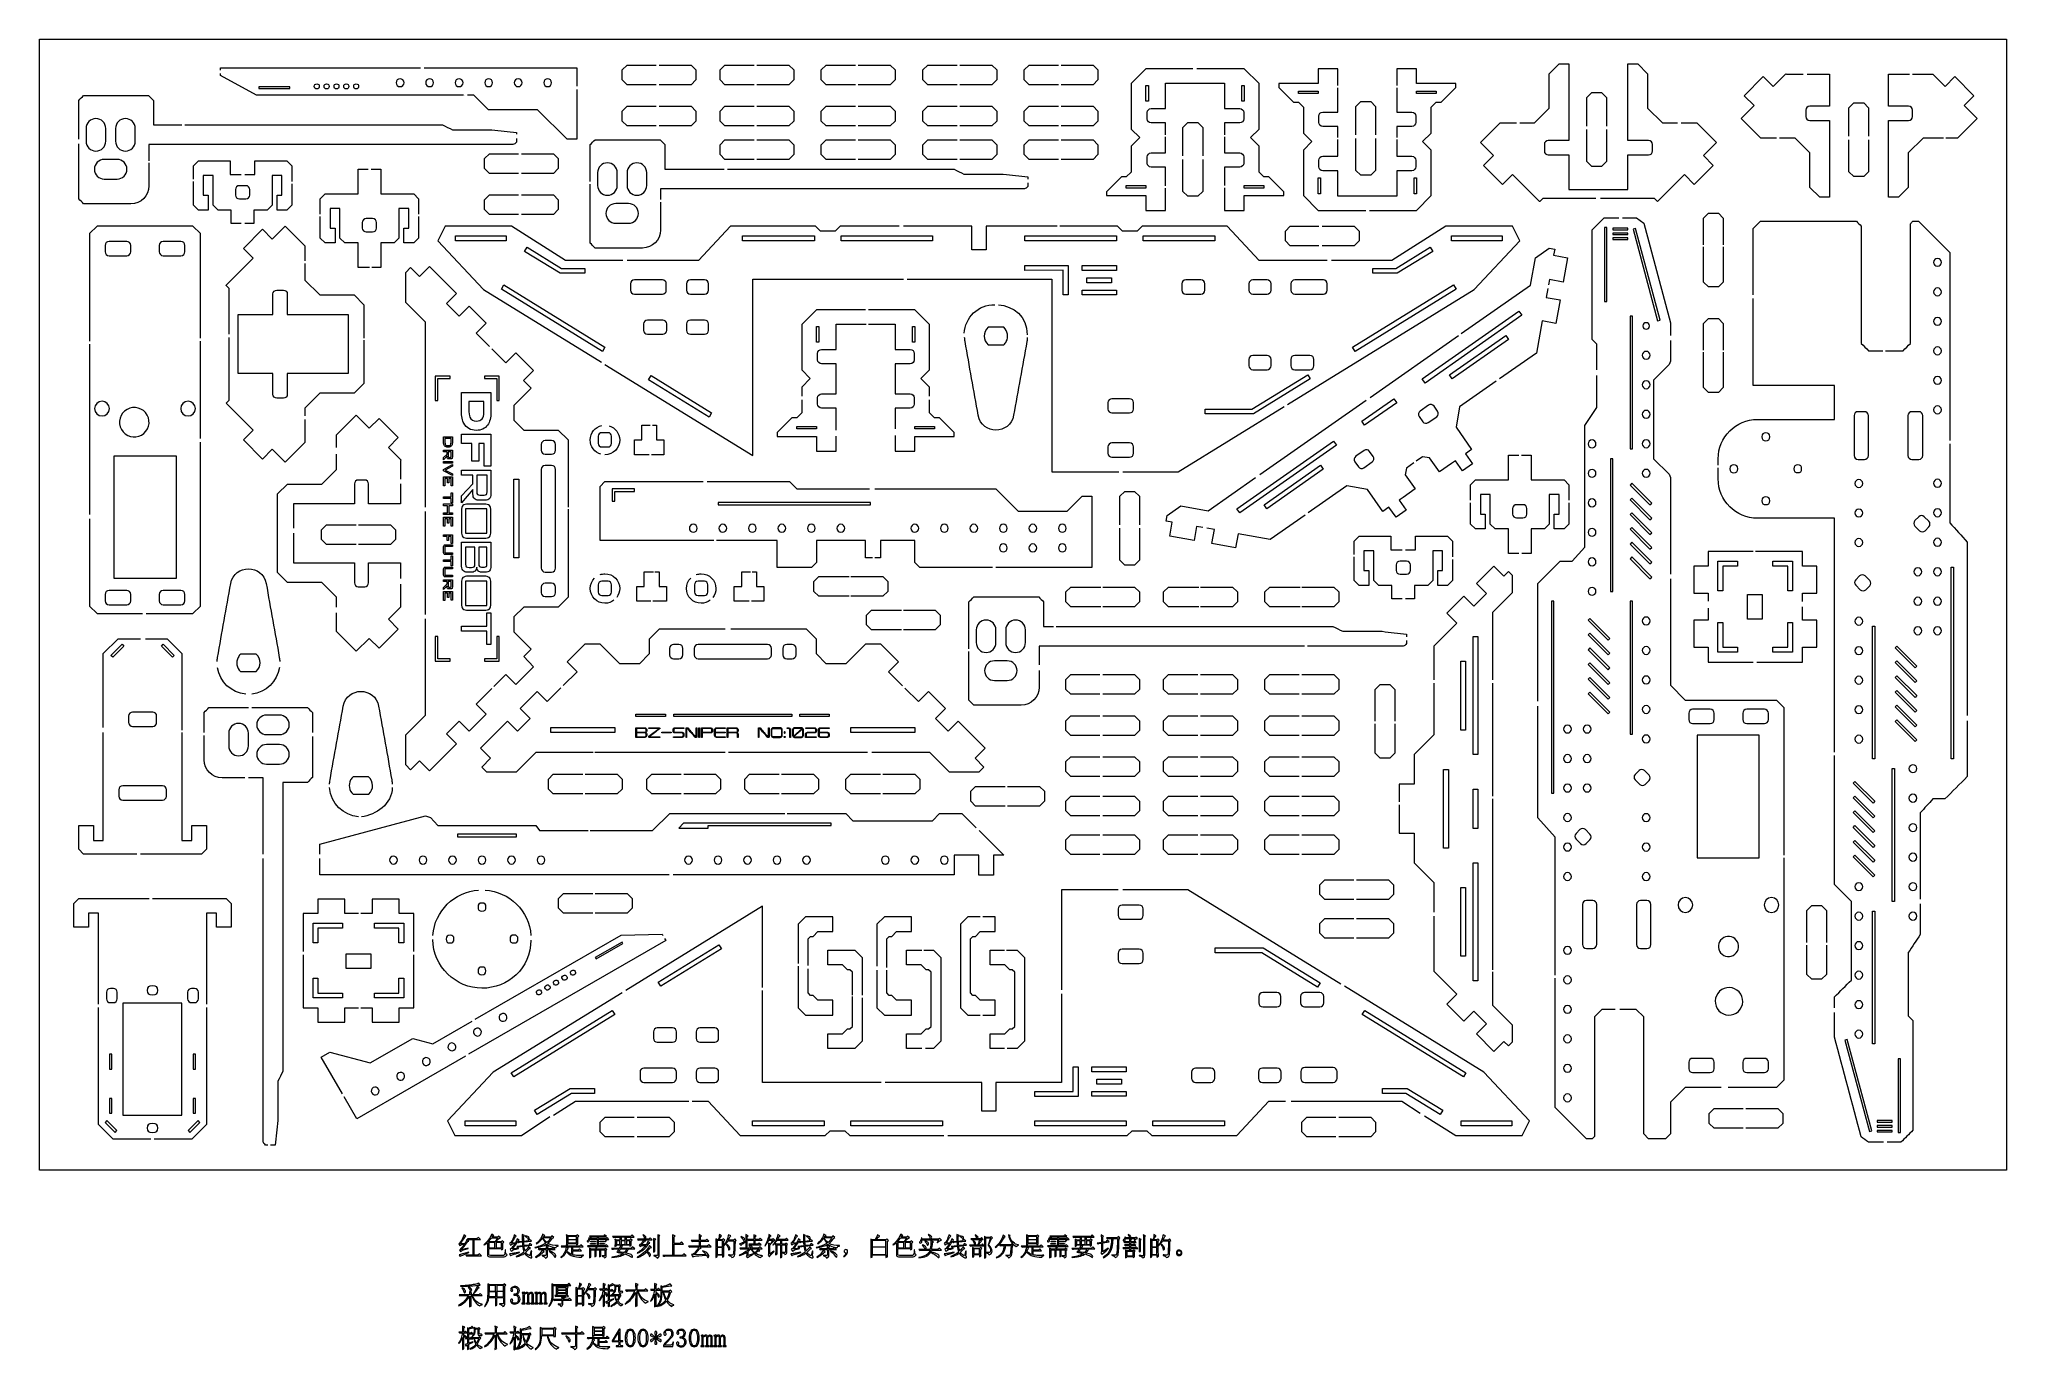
# Model space of a CAD drawing. Header units: inches. Extents: x -99 to 301, y -16 to 251.
import ezdxf

# ---------------------------------------------------------------- set-up
doc = ezdxf.new("R2010")
doc.units = ezdxf.units.IN
doc.header["$MEASUREMENT"] = 0
doc.layers.add('_U+68F0_U+52EE_U+934A', color=7, linetype='Continuous')
doc.layers.add('Viewport Boundary', color=7, linetype='Continuous')

# ---------------------------------------------------------------- blocks, each defined once
blk = doc.blocks.new('block 2')
at = {"layer": '_U+68F0_U+52EE_U+934A', "color": 1, "lineweight": 9}
for points in [[(-12.67, 178.91), (-6.69, 178.91)], [(-8.11, 177.06), (-11.2, 177.06)], [(-16.31, 169.9), (-14.51, 169.9)], [(-14.78, 169.56), (-16.04, 169.56)], [(-14.78, 168.9), (-14.78, 169.56)], [(-14.51, 169.9), (-14.51, 168.86)], [(-8.09, 163.88), (-8.09, 168.54), (-9.12, 168.54), (-9.12, 164.89), (-10.56, 164.89), (-10.56, 168.54), (-12.67, 168.54), (-12.67, 170.39), (-6.69, 170.39), (-6.69, 163.88), (-8.09, 163.88)], [(-16.31, 166.85), (-16.31, 167.19)], [(-16.31, 167.19), (-14.51, 167.19)], [(-15.61, 166.85), (-16.31, 166.85)], [(-16.31, 165.65), (-15.61, 166.36)], [(-15.61, 165.99), (-16.31, 165.19)], [(-16.31, 165.19), (-16.31, 165.65)], [(-16.31, 164.52), (-16.31, 164.85), (-14.52, 164.85), (-14.52, 164.52), (-16.31, 164.52)], [(-16.31, 163.23), (-14.51, 164.27), (-14.51, 163.9), (-15.96, 163.1), (-14.51, 162.32), (-14.51, 161.99), (-16.31, 162.97), (-16.31, 163.23)], [(-15.61, 166.36), (-15.61, 166.85)], [(-14.77, 166.85), (-15.36, 166.85)], [(-14.77, 165.9), (-14.77, 166.85)], [(-16.31, 161.73), (-14.51, 161.73), (-14.51, 159.92), (-14.78, 159.92), (-14.78, 161.39), (-15.24, 161.39), (-15.24, 160.51), (-15.51, 160.51), (-15.51, 161.39), (-16.05, 161.39), (-16.05, 159.9), (-16.31, 159.9), (-16.31, 161.73)], [(-12.67, 162.09), (-12.67, 163.09)], [(-12.67, 163.09), (-6.69, 163.09)], [(-10.34, 162.09), (-12.67, 162.09)], [(-12.67, 157.9), (-10.34, 160.33)], [(-10.34, 160.33), (-10.34, 162.09)], [(-7.46, 162.09), (-9.56, 162.09)], [(-7.46, 158.66), (-7.46, 162.09)], [(-14.78, 157.32), (-16.31, 157.32), (-16.31, 157.66), (-14.78, 157.66), (-14.78, 158.51), (-14.51, 158.51), (-14.51, 156.47), (-14.78, 156.47), (-14.78, 157.32)], [(-16.31, 156.21), (-14.52, 156.21), (-14.52, 155.87), (-15.24, 155.87), (-15.24, 154.44), (-14.52, 154.44), (-14.52, 154.1), (-16.31, 154.1), (-16.31, 154.44), (-15.51, 154.44), (-15.51, 155.87), (-16.31, 155.87), (-16.31, 156.21)], [(-10.34, 159.15), (-12.67, 156.42)], [(-12.67, 156.42), (-12.67, 157.9)], [(-16.31, 153.52), (-14.51, 153.52), (-14.51, 151.71), (-14.78, 151.71), (-14.78, 153.18), (-15.24, 153.18), (-15.24, 152.29), (-15.51, 152.29), (-15.51, 153.18), (-16.05, 153.18), (-16.05, 151.69), (-16.31, 151.69), (-16.31, 153.52)], [(-11.84, 155.2), (-11.84, 150.25), (-7.5, 150.25), (-7.5, 155.2), (-11.84, 155.2)], [(-16.31, 149.97), (-14.51, 149.97), (-14.51, 148.18), (-14.78, 148.18), (-14.78, 149.63), (-15.33, 149.63), (-15.33, 148.81), (-15.6, 148.81), (-15.6, 149.63), (-16.31, 149.63), (-16.31, 149.97)], [(-12.67, 148.43), (-6.69, 148.43)], [(-14.78, 144.48), (-16.31, 144.48), (-16.31, 144.82), (-14.78, 144.82), (-14.78, 145.67), (-14.51, 145.67), (-14.51, 143.62), (-14.78, 143.62), (-14.78, 144.48)], [(-16.04, 147.58), (-16.04, 146.27)], [(-14.51, 147.58), (-16.04, 147.58)], [(-16.04, 146.27), (-14.51, 146.27)], [(-14.51, 147.92), (-14.51, 147.58)], [(-14.51, 146.27), (-14.51, 145.92)], [(-9.93, 147.43), (-11.85, 147.43)], [(-7.49, 147.43), (-9.14, 147.43)], [(-16.31, 140.45), (-16.31, 140.79)], [(-16.31, 140.79), (-14.51, 140.79)], [(-15.61, 140.45), (-16.31, 140.45)], [(-16.04, 143.03), (-16.04, 141.71)], [(-14.51, 143.03), (-16.04, 143.03)], [(-16.04, 141.71), (-14.51, 141.71)], [(-15.61, 139.96), (-15.61, 140.45)], [(-14.77, 140.45), (-15.36, 140.45)], [(-14.77, 139.49), (-14.77, 140.45)], [(-14.51, 143.37), (-14.51, 143.03)], [(-14.51, 141.71), (-14.51, 141.37)], [(-11.84, 140.52), (-11.84, 135.57), (-7.5, 135.57), (-7.5, 140.52), (-11.84, 140.52)], [(-16.31, 139.24), (-15.61, 139.96)], [(-15.61, 139.58), (-16.31, 138.79)], [(-16.31, 138.79), (-16.31, 139.24)], [(-16.31, 138.44), (-14.51, 138.44), (-14.51, 136.63), (-14.78, 136.63), (-14.78, 138.1), (-15.24, 138.1), (-15.24, 137.21), (-15.51, 137.21), (-15.51, 138.1), (-16.05, 138.1), (-16.05, 136.61), (-16.31, 136.61), (-16.31, 138.44)], [(-7.5, 130.34), (-12.67, 130.34), (-12.67, 131.34), (-7.5, 131.34), (-7.5, 134.07), (-6.69, 134.07), (-6.69, 127.6), (-7.5, 127.6), (-7.5, 130.34)], [(22.78, 108.73), (22.78, 110.69)], [(22.91, 110.56), (22.91, 108.86)], [(22.91, 108.86), (24.61, 108.86)], [(23.04, 109.64), (23.04, 109.77)], [(25.41, 110.55), (25.41, 110.69)], [(27.51, 110.55), (25.41, 110.55)], [(25.45, 108.96), (27.51, 110.55)], [(25.53, 108.86), (27.63, 108.86)], [(27.63, 108.86), (27.63, 108.73)], [(28.04, 109.77), (29.94, 109.77), (29.94, 109.64), (28.04, 109.64), (28.04, 109.77)], [(30.42, 108.73), (30.42, 108.86)], [(32.51, 110.69), (32.51, 110.56)], [(33.11, 108.73), (32.98, 108.73)], [(33.11, 110.56), (33.11, 108.73)], [(35.07, 110.69), (35.2, 110.69)], [(35.07, 108.86), (35.07, 110.69)], [(35.61, 110.69), (35.74, 110.69), (35.74, 108.73), (35.61, 108.73), (35.61, 110.69)], [(36.16, 108.73), (36.16, 110.69)], [(36.29, 108.73), (36.16, 108.73)], [(36.29, 110.56), (36.29, 108.73)], [(36.42, 109.64), (36.42, 109.77)], [(38.92, 110.29), (38.92, 109.77)], [(38.92, 109.77), (40.94, 109.77)], [(40.94, 109.64), (38.92, 109.64)], [(40.94, 110.69), (40.94, 110.56)], [(40.94, 109.77), (40.94, 109.64)], [(40.94, 108.86), (40.94, 108.73)], [(41.35, 108.73), (41.35, 110.69)], [(41.48, 108.73), (41.35, 108.73)], [(41.48, 110.56), (41.48, 108.73)], [(41.61, 109.64), (41.61, 109.77)], [(43.57, 108.73), (43.44, 108.73)], [(47.82, 108.73), (47.69, 108.73)], [(47.82, 110.56), (47.82, 108.73)], [(49.78, 110.69), (49.91, 110.69)], [(49.78, 108.86), (49.78, 110.69)], [(53.58, 110.56), (53.58, 110.69)], [(54.23, 108.73), (54.1, 108.73)], [(54.82, 108.97), (56.59, 110.53)], [(56.69, 110.44), (54.91, 108.89)], [(59.43, 108.73), (57.27, 108.73)], [(57.34, 110.56), (57.34, 110.69)], [(57.4, 108.86), (59.43, 108.86)], [(59.43, 108.86), (59.43, 108.73)], [(60.16, 109.64), (60.16, 109.77)], [(62.06, 110.69), (62.06, 110.56)]]:
    blk.add_lwpolyline(points, dxfattribs=at)
for points, knots in [([(-9.64, 171.18), (-10.8, 171.18), (-11.65, 171.66), (-12.21, 172.62), (-12.52, 173.15), (-12.67, 174.01), (-12.67, 175.19), (-12.67, 176.43), (-12.67, 177.67), (-12.67, 178.91)], [0, 0, 0, 0, 1, 1, 1, 2, 2, 2, 3, 3, 3, 3]), ([(-11.2, 177.06), (-11.2, 176.54), (-11.2, 176.02), (-11.2, 175.49), (-11.2, 174.74), (-11.12, 174.2), (-10.95, 173.85), (-10.72, 173.34), (-10.28, 173.08), (-9.62, 173.08)], [0, 0, 0, 0, 1, 1, 1, 2, 2, 2, 3, 3, 3, 3]), ([(-6.69, 178.91), (-6.69, 177.55), (-6.69, 176.19), (-6.69, 174.83), (-6.69, 173.76), (-6.91, 172.91), (-7.35, 172.27), (-7.86, 171.55), (-8.62, 171.18), (-9.64, 171.18)], [0, 0, 0, 0, 1, 1, 1, 2, 2, 2, 3, 3, 3, 3]), ([(-9.62, 173.08), (-8.62, 173.08), (-8.11, 173.66), (-8.11, 174.82), (-8.11, 175.57), (-8.11, 176.31), (-8.11, 177.06)], [0, 0, 0, 0, 1, 1, 1, 2, 2, 2, 2]), ([(-14.51, 168.86), (-14.51, 168.69), (-14.52, 168.54), (-14.55, 168.43), (-14.57, 168.31), (-14.6, 168.21), (-14.65, 168.14), (-14.73, 168.02), (-14.83, 167.92), (-14.97, 167.85), (-15.1, 167.78), (-15.25, 167.75), (-15.41, 167.75), (-15.71, 167.75), (-15.94, 167.84), (-16.09, 168.02), (-16.24, 168.21), (-16.31, 168.49), (-16.31, 168.86), (-16.31, 169.21), (-16.31, 169.55), (-16.31, 169.9)], [0, 0, 0, 0, 1, 1, 1, 2, 2, 2, 3, 3, 3, 4, 4, 4, 5, 5, 5, 6, 6, 6, 7, 7, 7, 7]), ([(-16.04, 169.56), (-16.04, 169.34), (-16.04, 169.12), (-16.04, 168.9), (-16.04, 168.6), (-15.99, 168.4), (-15.89, 168.27), (-15.79, 168.15), (-15.63, 168.09), (-15.4, 168.09), (-15.18, 168.09), (-15.02, 168.15), (-14.93, 168.27), (-14.83, 168.4), (-14.78, 168.61), (-14.78, 168.9)], [0, 0, 0, 0, 1, 1, 1, 2, 2, 2, 3, 3, 3, 4, 4, 4, 5, 5, 5, 5]), ([(-14.51, 167.19), (-14.51, 166.71), (-14.51, 166.23), (-14.51, 165.75), (-14.51, 165.61), (-14.54, 165.52), (-14.59, 165.46), (-14.65, 165.4), (-14.74, 165.37), (-14.86, 165.37), (-14.99, 165.37), (-15.13, 165.37), (-15.26, 165.37), (-15.38, 165.37), (-15.47, 165.4), (-15.53, 165.46), (-15.58, 165.52), (-15.61, 165.61), (-15.61, 165.75), (-15.61, 165.83), (-15.61, 165.91), (-15.61, 165.99)], [0, 0, 0, 0, 1, 1, 1, 2, 2, 2, 3, 3, 3, 4, 4, 4, 5, 5, 5, 6, 6, 6, 7, 7, 7, 7]), ([(-15.36, 166.85), (-15.36, 166.54), (-15.36, 166.22), (-15.36, 165.9), (-15.36, 165.82), (-15.34, 165.77), (-15.32, 165.74), (-15.29, 165.72), (-15.25, 165.7), (-15.17, 165.7), (-15.1, 165.7), (-15.03, 165.7), (-14.96, 165.7), (-14.89, 165.7), (-14.84, 165.72), (-14.82, 165.75), (-14.79, 165.77), (-14.77, 165.82), (-14.77, 165.9)], [0, 0, 0, 0, 1, 1, 1, 2, 2, 2, 3, 3, 3, 4, 4, 4, 5, 5, 5, 6, 6, 6, 6]), ([(-6.69, 163.09), (-6.69, 161.48), (-6.69, 159.88), (-6.69, 158.27), (-6.69, 157.82), (-6.78, 157.5), (-6.96, 157.3), (-7.15, 157.1), (-7.44, 157), (-7.85, 157), (-8.29, 157), (-8.74, 157), (-9.18, 157), (-9.59, 157), (-9.88, 157.1), (-10.06, 157.3), (-10.25, 157.5), (-10.34, 157.82), (-10.34, 158.27), (-10.34, 158.56), (-10.34, 158.86), (-10.34, 159.15)], [0, 0, 0, 0, 1, 1, 1, 2, 2, 2, 3, 3, 3, 4, 4, 4, 5, 5, 5, 6, 6, 6, 7, 7, 7, 7]), ([(-9.56, 162.09), (-9.56, 160.95), (-9.56, 159.8), (-9.56, 158.66), (-9.56, 158.41), (-9.52, 158.24), (-9.43, 158.15), (-9.34, 158.06), (-9.18, 158.02), (-8.95, 158.02), (-8.66, 158.02), (-8.37, 158.02), (-8.08, 158.02), (-7.85, 158.02), (-7.7, 158.06), (-7.6, 158.15), (-7.51, 158.25), (-7.46, 158.42), (-7.46, 158.66)], [0, 0, 0, 0, 1, 1, 1, 2, 2, 2, 3, 3, 3, 4, 4, 4, 5, 5, 5, 6, 6, 6, 6]), ([(-8.1, 156.19), (-7.56, 156.19), (-7.19, 156.1), (-6.99, 155.9), (-6.79, 155.71), (-6.69, 155.34), (-6.69, 154.79), (-6.69, 153.41), (-6.69, 152.03), (-6.69, 150.65), (-6.69, 150.11), (-6.79, 149.75), (-6.99, 149.55), (-7.18, 149.36), (-7.56, 149.26), (-8.1, 149.26), (-9.15, 149.26), (-10.2, 149.26), (-11.26, 149.26), (-11.81, 149.26), (-12.18, 149.36), (-12.38, 149.55), (-12.57, 149.75), (-12.67, 150.11), (-12.67, 150.65), (-12.67, 152.03), (-12.67, 153.41), (-12.67, 154.79), (-12.67, 155.34), (-12.57, 155.71), (-12.37, 155.9), (-12.17, 156.1), (-11.8, 156.19), (-11.26, 156.19), (-10.2, 156.19), (-9.15, 156.19), (-8.1, 156.19)], [0, 0, 0, 0, 1, 1, 1, 2, 2, 2, 3, 3, 3, 4, 4, 4, 5, 5, 5, 6, 6, 6, 7, 7, 7, 8, 8, 8, 9, 9, 9, 10, 10, 10, 11, 11, 11, 12, 12, 12, 12]), ([(-9.56, 143.34), (-9.61, 143), (-9.72, 142.74), (-9.92, 142.57), (-10.12, 142.39), (-10.39, 142.31), (-10.73, 142.31), (-10.99, 142.31), (-11.24, 142.31), (-11.5, 142.31), (-11.89, 142.31), (-12.19, 142.44), (-12.38, 142.72), (-12.57, 142.99), (-12.67, 143.41), (-12.67, 143.96), (-12.67, 145.45), (-12.67, 146.94), (-12.67, 148.43)], [0, 0, 0, 0, 1, 1, 1, 2, 2, 2, 3, 3, 3, 4, 4, 4, 5, 5, 5, 6, 6, 6, 6]), ([(-6.69, 148.43), (-6.69, 146.82), (-6.69, 145.21), (-6.69, 143.61), (-6.69, 143.16), (-6.78, 142.83), (-6.96, 142.64), (-7.15, 142.44), (-7.44, 142.34), (-7.85, 142.34), (-8.08, 142.34), (-8.31, 142.34), (-8.55, 142.34), (-8.87, 142.34), (-9.11, 142.42), (-9.26, 142.58), (-9.42, 142.74), (-9.52, 142.99), (-9.56, 143.34)], [0, 0, 0, 0, 1, 1, 1, 2, 2, 2, 3, 3, 3, 4, 4, 4, 5, 5, 5, 6, 6, 6, 6]), ([(-14.51, 145.92), (-14.97, 145.92), (-15.43, 145.92), (-15.89, 145.92), (-16.05, 145.92), (-16.16, 145.95), (-16.22, 146.01), (-16.28, 146.07), (-16.31, 146.19), (-16.31, 146.36), (-16.31, 146.73), (-16.31, 147.11), (-16.31, 147.48), (-16.31, 147.65), (-16.28, 147.77), (-16.22, 147.83), (-16.16, 147.89), (-16.05, 147.92), (-15.89, 147.92), (-15.43, 147.92), (-14.97, 147.92), (-14.51, 147.92)], [0, 0, 0, 0, 1, 1, 1, 2, 2, 2, 3, 3, 3, 4, 4, 4, 5, 5, 5, 6, 6, 6, 7, 7, 7, 7]), ([(-11.85, 147.43), (-11.85, 146.28), (-11.85, 145.13), (-11.85, 143.97), (-11.85, 143.72), (-11.8, 143.55), (-11.7, 143.45), (-11.59, 143.36), (-11.41, 143.31), (-11.14, 143.31)], [0, 0, 0, 0, 1, 1, 1, 2, 2, 2, 3, 3, 3, 3]), ([(-11.14, 143.31), (-10.98, 143.31), (-10.81, 143.31), (-10.64, 143.31), (-10.37, 143.31), (-10.19, 143.36), (-10.08, 143.46), (-9.98, 143.55), (-9.93, 143.73), (-9.93, 143.97), (-9.93, 145.13), (-9.93, 146.28), (-9.93, 147.43)], [0, 0, 0, 0, 1, 1, 1, 2, 2, 2, 3, 3, 3, 4, 4, 4, 4]), ([(-9.14, 147.43), (-9.14, 146.28), (-9.14, 145.13), (-9.14, 143.97), (-9.14, 143.74), (-9.11, 143.59), (-9.03, 143.5), (-8.95, 143.41), (-8.81, 143.36), (-8.61, 143.36)], [0, 0, 0, 0, 1, 1, 1, 2, 2, 2, 3, 3, 3, 3]), ([(-8.61, 143.36), (-8.41, 143.36), (-8.21, 143.36), (-8.01, 143.36), (-7.82, 143.36), (-7.68, 143.41), (-7.61, 143.49), (-7.53, 143.58), (-7.49, 143.74), (-7.49, 143.97), (-7.49, 145.13), (-7.49, 146.28), (-7.49, 147.43)], [0, 0, 0, 0, 1, 1, 1, 2, 2, 2, 3, 3, 3, 4, 4, 4, 4]), ([(-14.51, 141.37), (-14.97, 141.37), (-15.43, 141.37), (-15.89, 141.37), (-16.05, 141.37), (-16.16, 141.4), (-16.22, 141.46), (-16.28, 141.52), (-16.31, 141.64), (-16.31, 141.81), (-16.31, 142.18), (-16.31, 142.55), (-16.31, 142.93), (-16.31, 143.1), (-16.28, 143.21), (-16.22, 143.28), (-16.16, 143.34), (-16.05, 143.37), (-15.89, 143.37), (-15.43, 143.37), (-14.97, 143.37), (-14.51, 143.37)], [0, 0, 0, 0, 1, 1, 1, 2, 2, 2, 3, 3, 3, 4, 4, 4, 5, 5, 5, 6, 6, 6, 7, 7, 7, 7]), ([(-14.51, 140.79), (-14.51, 140.31), (-14.51, 139.82), (-14.51, 139.34), (-14.51, 139.21), (-14.54, 139.11), (-14.59, 139.05), (-14.65, 138.99), (-14.74, 138.96), (-14.86, 138.96), (-14.99, 138.96), (-15.13, 138.96), (-15.26, 138.96), (-15.38, 138.96), (-15.47, 138.99), (-15.53, 139.05), (-15.58, 139.11), (-15.61, 139.21), (-15.61, 139.34), (-15.61, 139.42), (-15.61, 139.5), (-15.61, 139.58)], [0, 0, 0, 0, 1, 1, 1, 2, 2, 2, 3, 3, 3, 4, 4, 4, 5, 5, 5, 6, 6, 6, 7, 7, 7, 7]), ([(-15.36, 140.45), (-15.36, 140.13), (-15.36, 139.81), (-15.36, 139.49), (-15.36, 139.41), (-15.34, 139.36), (-15.32, 139.34), (-15.29, 139.31), (-15.25, 139.3), (-15.17, 139.3), (-15.1, 139.3), (-15.03, 139.3), (-14.96, 139.3), (-14.89, 139.3), (-14.84, 139.31), (-14.82, 139.34), (-14.79, 139.37), (-14.77, 139.42), (-14.77, 139.49)], [0, 0, 0, 0, 1, 1, 1, 2, 2, 2, 3, 3, 3, 4, 4, 4, 5, 5, 5, 6, 6, 6, 6]), ([(-8.1, 141.52), (-7.56, 141.52), (-7.19, 141.42), (-6.99, 141.23), (-6.79, 141.03), (-6.69, 140.66), (-6.69, 140.11), (-6.69, 138.74), (-6.69, 137.36), (-6.69, 135.98), (-6.69, 135.44), (-6.79, 135.07), (-6.99, 134.88), (-7.18, 134.68), (-7.56, 134.59), (-8.1, 134.59), (-9.15, 134.59), (-10.2, 134.59), (-11.26, 134.59), (-11.81, 134.59), (-12.18, 134.68), (-12.38, 134.88), (-12.57, 135.07), (-12.67, 135.44), (-12.67, 135.98), (-12.67, 137.36), (-12.67, 138.74), (-12.67, 140.11), (-12.67, 140.66), (-12.57, 141.03), (-12.37, 141.23), (-12.17, 141.42), (-11.8, 141.52), (-11.26, 141.52), (-10.2, 141.52), (-9.15, 141.52), (-8.1, 141.52)], [0, 0, 0, 0, 1, 1, 1, 2, 2, 2, 3, 3, 3, 4, 4, 4, 5, 5, 5, 6, 6, 6, 7, 7, 7, 8, 8, 8, 9, 9, 9, 10, 10, 10, 11, 11, 11, 12, 12, 12, 12]), ([(22.78, 110.69), (23.39, 110.69), (24, 110.69), (24.61, 110.69), (24.82, 110.69), (25, 110.51), (25, 110.29), (25, 110.21), (25, 110.12), (25, 110.03), (25, 109.9), (24.93, 109.78), (24.83, 109.71)], [0, 0, 0, 0, 1, 1, 1, 2, 2, 2, 3, 3, 3, 4, 4, 4, 4]), ([(24.83, 109.71), (24.93, 109.64), (25, 109.52), (25, 109.38), (25, 109.29), (25, 109.21), (25, 109.12), (25, 108.9), (24.82, 108.73), (24.61, 108.73), (24, 108.73), (23.39, 108.73), (22.78, 108.73)], [0, 0, 0, 0, 1, 1, 1, 2, 2, 2, 3, 3, 3, 4, 4, 4, 4]), ([(23.04, 109.77), (23.56, 109.77), (24.09, 109.77), (24.61, 109.77), (24.75, 109.77), (24.87, 109.89), (24.87, 110.03), (24.87, 110.12), (24.87, 110.21), (24.87, 110.29), (24.87, 110.44), (24.75, 110.56), (24.61, 110.56), (24.04, 110.56), (23.48, 110.56), (22.91, 110.56)], [0, 0, 0, 0, 1, 1, 1, 2, 2, 2, 3, 3, 3, 4, 4, 4, 5, 5, 5, 5]), ([(24.61, 108.86), (24.75, 108.86), (24.87, 108.97), (24.87, 109.12), (24.87, 109.21), (24.87, 109.29), (24.87, 109.38), (24.87, 109.53), (24.75, 109.64), (24.61, 109.64), (24.09, 109.64), (23.56, 109.64), (23.04, 109.64)], [0, 0, 0, 0, 1, 1, 1, 2, 2, 2, 3, 3, 3, 4, 4, 4, 4]), ([(25.41, 110.69), (26.12, 110.69), (26.84, 110.69), (27.55, 110.69), (27.57, 110.69), (27.59, 110.68), (27.61, 110.66)], [0, 0, 0, 0, 1, 1, 1, 2, 2, 2, 2]), ([(25.43, 108.75), (25.42, 108.77), (25.41, 108.79), (25.41, 108.81), (25.41, 108.84), (25.41, 108.87), (25.41, 108.9), (25.41, 108.91), (25.41, 108.92), (25.42, 108.93)], [0, 0, 0, 0, 1, 1, 1, 2, 2, 2, 3, 3, 3, 3]), ([(27.63, 108.73), (26.92, 108.73), (26.2, 108.73), (25.49, 108.73), (25.47, 108.73), (25.45, 108.74), (25.43, 108.75)], [0, 0, 0, 0, 1, 1, 1, 2, 2, 2, 2]), ([(27.62, 110.48), (27.61, 110.47), (27.6, 110.46), (27.59, 110.45), (26.91, 109.92), (26.22, 109.39), (25.53, 108.86)], [0, 0, 0, 0, 1, 1, 1, 2, 2, 2, 2]), ([(27.61, 110.66), (27.62, 110.65), (27.63, 110.63), (27.63, 110.61), (27.63, 110.58), (27.63, 110.55), (27.63, 110.52), (27.63, 110.51), (27.63, 110.49), (27.62, 110.48)], [0, 0, 0, 0, 1, 1, 1, 2, 2, 2, 3, 3, 3, 3]), ([(30.42, 108.86), (31.01, 108.86), (31.59, 108.86), (32.18, 108.86), (32.32, 108.86), (32.44, 108.97), (32.44, 109.12), (32.44, 109.21), (32.44, 109.29), (32.44, 109.38), (32.44, 109.53), (32.32, 109.64), (32.18, 109.64), (31.7, 109.64), (31.22, 109.64), (30.74, 109.64), (30.53, 109.64), (30.35, 109.82), (30.35, 110.03), (30.35, 110.12), (30.35, 110.21), (30.35, 110.29), (30.35, 110.51), (30.53, 110.69), (30.74, 110.69), (31.33, 110.69), (31.92, 110.69), (32.51, 110.69)], [0, 0, 0, 0, 1, 1, 1, 2, 2, 2, 3, 3, 3, 4, 4, 4, 5, 5, 5, 6, 6, 6, 7, 7, 7, 8, 8, 8, 9, 9, 9, 9]), ([(32.51, 110.56), (31.92, 110.56), (31.33, 110.56), (30.74, 110.56), (30.6, 110.56), (30.48, 110.44), (30.48, 110.29), (30.48, 110.21), (30.48, 110.12), (30.48, 110.03), (30.48, 109.89), (30.6, 109.77), (30.74, 109.77), (31.22, 109.77), (31.7, 109.77), (32.18, 109.77), (32.39, 109.77), (32.57, 109.6), (32.57, 109.38), (32.57, 109.29), (32.57, 109.21), (32.57, 109.12), (32.57, 108.9), (32.39, 108.73), (32.18, 108.73), (31.59, 108.73), (31.01, 108.73), (30.42, 108.73)], [0, 0, 0, 0, 1, 1, 1, 2, 2, 2, 3, 3, 3, 4, 4, 4, 5, 5, 5, 6, 6, 6, 7, 7, 7, 8, 8, 8, 9, 9, 9, 9]), ([(32.98, 108.73), (32.98, 109.34), (32.98, 109.95), (32.98, 110.56), (32.98, 110.63), (33.04, 110.69), (33.11, 110.69), (33.16, 110.69), (33.2, 110.69), (33.24, 110.69), (33.3, 110.69), (33.36, 110.66), (33.4, 110.62), (33.9, 110.04), (34.39, 109.46), (34.88, 108.88)], [0, 0, 0, 0, 1, 1, 1, 2, 2, 2, 3, 3, 3, 4, 4, 4, 5, 5, 5, 5]), ([(34.94, 108.73), (34.89, 108.73), (34.82, 108.76), (34.78, 108.8), (34.29, 109.38), (33.79, 109.95), (33.3, 110.53), (33.29, 110.54), (33.26, 110.56), (33.24, 110.56), (33.2, 110.56), (33.16, 110.56), (33.11, 110.56)], [0, 0, 0, 0, 1, 1, 1, 2, 2, 2, 3, 3, 3, 4, 4, 4, 4]), ([(34.88, 108.88), (34.89, 108.87), (34.92, 108.86), (34.94, 108.86), (34.98, 108.86), (35.03, 108.86), (35.07, 108.86)], [0, 0, 0, 0, 1, 1, 1, 2, 2, 2, 2]), ([(35.2, 110.69), (35.2, 110.08), (35.2, 109.47), (35.2, 108.86), (35.2, 108.79), (35.14, 108.73), (35.07, 108.73), (35.03, 108.73), (34.98, 108.73), (34.94, 108.73)], [0, 0, 0, 0, 1, 1, 1, 2, 2, 2, 3, 3, 3, 3]), ([(36.16, 110.69), (36.77, 110.69), (37.37, 110.69), (37.98, 110.69), (38.2, 110.69), (38.37, 110.51), (38.37, 110.29), (38.37, 110.21), (38.37, 110.12), (38.37, 110.03), (38.37, 109.82), (38.2, 109.64), (37.98, 109.64), (37.46, 109.64), (36.94, 109.64), (36.42, 109.64)], [0, 0, 0, 0, 1, 1, 1, 2, 2, 2, 3, 3, 3, 4, 4, 4, 5, 5, 5, 5]), ([(36.42, 109.77), (36.94, 109.77), (37.46, 109.77), (37.98, 109.77), (38.13, 109.77), (38.25, 109.89), (38.25, 110.03), (38.25, 110.12), (38.25, 110.21), (38.25, 110.29), (38.25, 110.44), (38.13, 110.56), (37.98, 110.56), (37.42, 110.56), (36.85, 110.56), (36.29, 110.56)], [0, 0, 0, 0, 1, 1, 1, 2, 2, 2, 3, 3, 3, 4, 4, 4, 5, 5, 5, 5]), ([(40.94, 108.73), (40.35, 108.73), (39.77, 108.73), (39.18, 108.73), (38.96, 108.73), (38.79, 108.9), (38.79, 109.12), (38.79, 109.51), (38.79, 109.9), (38.79, 110.29), (38.79, 110.51), (38.96, 110.69), (39.18, 110.69), (39.77, 110.69), (40.35, 110.69), (40.94, 110.69)], [0, 0, 0, 0, 1, 1, 1, 2, 2, 2, 3, 3, 3, 4, 4, 4, 5, 5, 5, 5]), ([(40.94, 110.56), (40.35, 110.56), (39.77, 110.56), (39.18, 110.56), (39.03, 110.56), (38.92, 110.44), (38.92, 110.29)], [0, 0, 0, 0, 1, 1, 1, 2, 2, 2, 2]), ([(38.92, 109.64), (38.92, 109.47), (38.92, 109.29), (38.92, 109.12), (38.92, 108.97), (39.03, 108.86), (39.18, 108.86), (39.77, 108.86), (40.35, 108.86), (40.94, 108.86)], [0, 0, 0, 0, 1, 1, 1, 2, 2, 2, 3, 3, 3, 3]), ([(41.35, 110.69), (41.96, 110.69), (42.57, 110.69), (43.18, 110.69), (43.4, 110.69), (43.57, 110.51), (43.57, 110.29), (43.57, 110.21), (43.57, 110.12), (43.57, 110.03), (43.57, 109.9), (43.5, 109.78), (43.4, 109.71)], [0, 0, 0, 0, 1, 1, 1, 2, 2, 2, 3, 3, 3, 4, 4, 4, 4]), ([(41.61, 109.77), (42.14, 109.77), (42.66, 109.77), (43.18, 109.77), (43.33, 109.77), (43.44, 109.89), (43.44, 110.03), (43.44, 110.12), (43.44, 110.21), (43.44, 110.29), (43.44, 110.44), (43.33, 110.56), (43.18, 110.56), (42.62, 110.56), (42.05, 110.56), (41.48, 110.56)], [0, 0, 0, 0, 1, 1, 1, 2, 2, 2, 3, 3, 3, 4, 4, 4, 5, 5, 5, 5]), ([(43.44, 108.73), (43.44, 108.95), (43.44, 109.16), (43.44, 109.38), (43.44, 109.53), (43.33, 109.64), (43.18, 109.64), (42.66, 109.64), (42.14, 109.64), (41.61, 109.64)], [0, 0, 0, 0, 1, 1, 1, 2, 2, 2, 3, 3, 3, 3]), ([(43.4, 109.71), (43.5, 109.64), (43.57, 109.52), (43.57, 109.38), (43.57, 109.16), (43.57, 108.95), (43.57, 108.73)], [0, 0, 0, 0, 1, 1, 1, 2, 2, 2, 2]), ([(47.69, 108.73), (47.69, 109.34), (47.69, 109.95), (47.69, 110.56), (47.69, 110.63), (47.74, 110.69), (47.82, 110.69), (47.86, 110.69), (47.9, 110.69), (47.95, 110.69), (48, 110.69), (48.07, 110.66), (48.11, 110.62), (48.6, 110.04), (49.09, 109.46), (49.59, 108.88)], [0, 0, 0, 0, 1, 1, 1, 2, 2, 2, 3, 3, 3, 4, 4, 4, 5, 5, 5, 5]), ([(49.64, 108.73), (49.59, 108.73), (49.52, 108.76), (49.49, 108.8), (48.99, 109.38), (48.5, 109.95), (48, 110.53), (47.99, 110.54), (47.96, 110.56), (47.95, 110.56), (47.9, 110.56), (47.86, 110.56), (47.82, 110.56)], [0, 0, 0, 0, 1, 1, 1, 2, 2, 2, 3, 3, 3, 4, 4, 4, 4]), ([(49.59, 108.88), (49.6, 108.87), (49.63, 108.86), (49.64, 108.86), (49.69, 108.86), (49.73, 108.86), (49.78, 108.86)], [0, 0, 0, 0, 1, 1, 1, 2, 2, 2, 2]), ([(49.91, 110.69), (49.91, 110.08), (49.91, 109.47), (49.91, 108.86), (49.91, 108.79), (49.85, 108.73), (49.78, 108.73), (49.73, 108.73), (49.69, 108.73), (49.64, 108.73)], [0, 0, 0, 0, 1, 1, 1, 2, 2, 2, 3, 3, 3, 3]), ([(50.71, 108.73), (50.49, 108.73), (50.32, 108.9), (50.32, 109.12), (50.32, 109.51), (50.32, 109.9), (50.32, 110.29), (50.32, 110.51), (50.49, 110.69), (50.71, 110.69), (51.19, 110.69), (51.67, 110.69), (52.15, 110.69), (52.36, 110.69), (52.54, 110.51), (52.54, 110.29), (52.54, 109.9), (52.54, 109.51), (52.54, 109.12), (52.54, 108.9), (52.36, 108.73), (52.15, 108.73), (51.67, 108.73), (51.19, 108.73), (50.71, 108.73)], [0, 0, 0, 0, 1, 1, 1, 2, 2, 2, 3, 3, 3, 4, 4, 4, 5, 5, 5, 6, 6, 6, 7, 7, 7, 8, 8, 8, 8]), ([(50.45, 110.29), (50.45, 109.9), (50.45, 109.51), (50.45, 109.12), (50.45, 108.97), (50.56, 108.86), (50.71, 108.86), (51.19, 108.86), (51.67, 108.86), (52.15, 108.86), (52.29, 108.86), (52.41, 108.97), (52.41, 109.12), (52.41, 109.51), (52.41, 109.9), (52.41, 110.29), (52.41, 110.44), (52.29, 110.56), (52.15, 110.56), (51.67, 110.56), (51.19, 110.56), (50.71, 110.56), (50.56, 110.56), (50.45, 110.44), (50.45, 110.29)], [0, 0, 0, 0, 1, 1, 1, 2, 2, 2, 3, 3, 3, 4, 4, 4, 5, 5, 5, 6, 6, 6, 7, 7, 7, 8, 8, 8, 8]), ([(52.95, 109.77), (52.95, 109.81), (52.98, 109.84), (53.02, 109.84), (53.04, 109.84), (53.07, 109.84), (53.1, 109.84), (53.14, 109.84), (53.17, 109.81), (53.17, 109.77), (53.17, 109.74), (53.17, 109.72), (53.17, 109.69), (53.17, 109.65), (53.14, 109.62), (53.1, 109.62), (53.07, 109.62), (53.04, 109.62), (53.02, 109.62), (52.98, 109.62), (52.95, 109.65), (52.95, 109.69), (52.95, 109.72), (52.95, 109.74), (52.95, 109.77)], [0, 0, 0, 0, 1, 1, 1, 2, 2, 2, 3, 3, 3, 4, 4, 4, 5, 5, 5, 6, 6, 6, 7, 7, 7, 8, 8, 8, 8]), ([(52.95, 108.8), (52.95, 108.76), (52.98, 108.73), (53.02, 108.73), (53.04, 108.73), (53.07, 108.73), (53.1, 108.73), (53.14, 108.73), (53.17, 108.76), (53.17, 108.8), (53.17, 108.82), (53.17, 108.85), (53.17, 108.88), (53.17, 108.92), (53.14, 108.95), (53.1, 108.95), (53.07, 108.95), (53.04, 108.95), (53.02, 108.95), (52.98, 108.95), (52.95, 108.92), (52.95, 108.88), (52.95, 108.85), (52.95, 108.82), (52.95, 108.8)], [0, 0, 0, 0, 1, 1, 1, 2, 2, 2, 3, 3, 3, 4, 4, 4, 5, 5, 5, 6, 6, 6, 7, 7, 7, 8, 8, 8, 8]), ([(53.58, 110.69), (53.66, 110.69), (53.75, 110.69), (53.84, 110.69), (54.06, 110.69), (54.23, 110.51), (54.23, 110.29), (54.23, 109.77), (54.23, 109.25), (54.23, 108.73)], [0, 0, 0, 0, 1, 1, 1, 2, 2, 2, 3, 3, 3, 3]), ([(54.1, 108.73), (54.1, 109.25), (54.1, 109.77), (54.1, 110.29), (54.1, 110.44), (53.98, 110.56), (53.84, 110.56), (53.75, 110.56), (53.66, 110.56), (53.58, 110.56)], [0, 0, 0, 0, 1, 1, 1, 2, 2, 2, 3, 3, 3, 3]), ([(56.86, 110.29), (56.86, 109.9), (56.86, 109.51), (56.86, 109.12), (56.86, 108.9), (56.69, 108.73), (56.47, 108.73), (55.99, 108.73), (55.51, 108.73), (55.03, 108.73), (54.82, 108.73), (54.64, 108.9), (54.64, 109.12), (54.64, 109.51), (54.64, 109.9), (54.64, 110.29), (54.64, 110.51), (54.82, 110.69), (55.03, 110.69), (55.51, 110.69), (55.99, 110.69), (56.47, 110.69), (56.69, 110.69), (56.86, 110.51), (56.86, 110.29)], [0, 0, 0, 0, 1, 1, 1, 2, 2, 2, 3, 3, 3, 4, 4, 4, 5, 5, 5, 6, 6, 6, 7, 7, 7, 8, 8, 8, 8]), ([(56.59, 110.53), (56.55, 110.55), (56.51, 110.56), (56.47, 110.56), (55.99, 110.56), (55.51, 110.56), (55.03, 110.56), (54.89, 110.56), (54.77, 110.44), (54.77, 110.29), (54.77, 109.9), (54.77, 109.51), (54.77, 109.12)], [0, 0, 0, 0, 1, 1, 1, 2, 2, 2, 3, 3, 3, 4, 4, 4, 4]), ([(54.91, 108.89), (54.95, 108.87), (54.99, 108.86), (55.03, 108.86), (55.51, 108.86), (55.99, 108.86), (56.47, 108.86), (56.61, 108.86), (56.73, 108.97), (56.73, 109.12), (56.73, 109.51), (56.73, 109.9), (56.73, 110.29)], [0, 0, 0, 0, 1, 1, 1, 2, 2, 2, 3, 3, 3, 4, 4, 4, 4]), ([(57.27, 108.73), (57.27, 108.95), (57.27, 109.16), (57.27, 109.38), (57.27, 109.6), (57.45, 109.77), (57.67, 109.77), (58.14, 109.77), (58.62, 109.77), (59.1, 109.77), (59.25, 109.77), (59.36, 109.89), (59.36, 110.03), (59.36, 110.12), (59.36, 110.21), (59.36, 110.29), (59.36, 110.44), (59.25, 110.56), (59.1, 110.56), (58.51, 110.56), (57.93, 110.56), (57.34, 110.56)], [0, 0, 0, 0, 1, 1, 1, 2, 2, 2, 3, 3, 3, 4, 4, 4, 5, 5, 5, 6, 6, 6, 7, 7, 7, 7]), ([(57.34, 110.69), (57.93, 110.69), (58.51, 110.69), (59.1, 110.69), (59.32, 110.69), (59.49, 110.51), (59.49, 110.29), (59.49, 110.21), (59.49, 110.12), (59.49, 110.03), (59.49, 109.82), (59.32, 109.64), (59.1, 109.64), (58.62, 109.64), (58.14, 109.64), (57.67, 109.64), (57.52, 109.64), (57.4, 109.53), (57.4, 109.38), (57.4, 109.21), (57.4, 109.03), (57.4, 108.86)], [0, 0, 0, 0, 1, 1, 1, 2, 2, 2, 3, 3, 3, 4, 4, 4, 5, 5, 5, 6, 6, 6, 7, 7, 7, 7]), ([(60.3, 108.73), (60.08, 108.73), (59.9, 108.9), (59.9, 109.12), (59.9, 109.51), (59.9, 109.9), (59.9, 110.29), (59.9, 110.51), (60.08, 110.69), (60.3, 110.69), (60.88, 110.69), (61.47, 110.69), (62.06, 110.69)], [0, 0, 0, 0, 1, 1, 1, 2, 2, 2, 3, 3, 3, 4, 4, 4, 4]), ([(62.06, 110.56), (61.47, 110.56), (60.88, 110.56), (60.3, 110.56), (60.15, 110.56), (60.03, 110.44), (60.03, 110.29), (60.03, 109.9), (60.03, 109.51), (60.03, 109.12), (60.03, 108.97), (60.15, 108.86), (60.3, 108.86), (60.77, 108.86), (61.25, 108.86), (61.73, 108.86), (61.88, 108.86), (61.99, 108.97), (61.99, 109.12), (61.99, 109.22), (61.99, 109.32), (61.99, 109.41), (61.99, 109.54), (61.88, 109.64), (61.73, 109.64), (61.21, 109.64), (60.69, 109.64), (60.16, 109.64)], [0, 0, 0, 0, 1, 1, 1, 2, 2, 2, 3, 3, 3, 4, 4, 4, 5, 5, 5, 6, 6, 6, 7, 7, 7, 8, 8, 8, 9, 9, 9, 9]), ([(60.16, 109.77), (60.69, 109.77), (61.21, 109.77), (61.73, 109.77), (61.95, 109.77), (62.12, 109.61), (62.12, 109.41), (62.12, 109.32), (62.12, 109.22), (62.12, 109.12), (62.12, 108.9), (61.95, 108.73), (61.73, 108.73), (61.25, 108.73), (60.77, 108.73), (60.3, 108.73)], [0, 0, 0, 0, 1, 1, 1, 2, 2, 2, 3, 3, 3, 4, 4, 4, 5, 5, 5, 5])]:
    blk.add_open_spline(points, degree=3, knots=knots, dxfattribs=at)
for points in [[(25.42, 108.93), (25.43, 108.95), (25.44, 108.96), (25.45, 108.96)], [(54.77, 109.12), (54.77, 109.07), (54.79, 109.02), (54.82, 108.97)], [(56.73, 110.29), (56.73, 110.35), (56.72, 110.4), (56.69, 110.44)]]:
    blk.add_open_spline(points, degree=3, dxfattribs=at)
blk = doc.blocks.new('block 4')
at = {"layer": '_U+68F0_U+52EE_U+934A', "lineweight": 0}
for points in [[(-7.11, 5.98), (-7.11, 4.92), (-5.91, 4.92), (-5.91, 5.98), (-7.11, 5.98)], [(-5.65, 5.98), (-5.65, 4.92), (-4.53, 4.92), (-4.53, 5.98), (-5.65, 5.98)], [(8.95, 7.22), (8.95, 6.63), (10.71, 6.63), (10.71, 7.22), (8.95, 7.22)], [(8.95, 6.51), (8.95, 5.9), (10.71, 5.9), (10.71, 6.51), (8.95, 6.51)], [(13.58, 5.79), (14.55, 5.79), (14.55, 5.67), (13.58, 5.67), (13.58, 5.79)], [(13.64, 6.28), (14.55, 6.28), (14.55, 6.16), (13.64, 6.16), (13.64, 6.28)], [(15.45, 6.28), (16.38, 6.28), (16.38, 6.16), (15.45, 6.16), (15.45, 6.28)], [(15.45, 5.79), (16.38, 5.79), (16.38, 5.67), (15.45, 5.67), (15.45, 5.79)], [(18.82, 6.36), (18.82, 5.61), (19.53, 5.61), (19.53, 6.36), (18.82, 6.36)], [(19.79, 7.09), (19.79, 6.49), (20.6, 6.49), (20.6, 7.09), (19.79, 7.09)], [(19.79, 6.36), (19.79, 5.61), (20.6, 5.61), (20.6, 6.36), (19.79, 6.36)], [(20.87, 6.36), (20.87, 5.61), (21.58, 5.61), (21.58, 6.36), (20.87, 6.36)], [(39.32, 6.42), (39.32, 5.12), (40.38, 5.12), (40.38, 6.42), (39.32, 6.42)], [(39.32, 5), (39.32, 3.58), (40.38, 3.58), (40.38, 5), (39.32, 5)], [(70.86, 6.38), (70.86, 5.14), (73.64, 5.14), (73.64, 6.38), (70.86, 6.38)], [(70.86, 5.02), (70.86, 3.58), (73.64, 3.58), (73.64, 5.02), (70.86, 5.02)], [(76.05, 5.98), (76.05, 4.92), (77.25, 4.92), (77.25, 5.98), (76.05, 5.98)], [(77.52, 5.98), (77.52, 4.92), (78.63, 4.92), (78.63, 5.98), (77.52, 5.98)], [(91.49, 4.68), (91.49, 3.66), (92.68, 3.66), (92.68, 4.68), (91.49, 4.68)], [(102.51, 7.22), (102.51, 6.63), (104.28, 6.63), (104.28, 7.22), (102.51, 7.22)], [(102.51, 6.51), (102.51, 5.9), (104.28, 5.9), (104.28, 6.51), (102.51, 6.51)], [(107.14, 5.79), (108.11, 5.79), (108.11, 5.67), (107.14, 5.67), (107.14, 5.79)], [(107.2, 6.28), (108.11, 6.28), (108.11, 6.16), (107.2, 6.16), (107.2, 6.28)], [(109.01, 6.28), (109.94, 6.28), (109.94, 6.16), (109.01, 6.16), (109.01, 6.28)], [(109.01, 5.79), (109.94, 5.79), (109.94, 5.67), (109.01, 5.67), (109.01, 5.79)], [(112.38, 6.36), (112.38, 5.61), (113.09, 5.61), (113.09, 6.36), (112.38, 6.36)], [(113.35, 7.09), (113.35, 6.49), (114.17, 6.49), (114.17, 7.09), (113.35, 7.09)], [(113.35, 6.36), (113.35, 5.61), (114.17, 5.61), (114.17, 6.36), (113.35, 6.36)], [(114.43, 6.36), (114.43, 5.61), (115.14, 5.61), (115.14, 6.36), (114.43, 6.36)], [(122.59, 4.17), (122.59, 3.28), (123.89, 3.28), (123.89, 4.17), (122.59, 4.17)], [(127.69, 6.42), (127.69, 5.12), (128.74, 5.12), (128.74, 6.42), (127.69, 6.42)], [(127.69, 5), (127.69, 3.58), (128.74, 3.58), (128.74, 5), (127.69, 5)]]:
    blk.add_lwpolyline(points, dxfattribs=at)
for points, knots in [([(-12.92, 5.75), (-12.92, 5.75), (-11.97, 5.81), (-11.97, 5.81), (-11.79, 6.07), (-11.65, 6.32), (-11.56, 6.57), (-11.56, 6.57), (-11.19, 6.28), (-11.19, 6.28), (-11.19, 6.28), (-11.38, 6.18), (-11.38, 6.18), (-11.93, 5.42), (-12.41, 4.87), (-12.8, 4.53), (-12.8, 4.53), (-11.3, 4.86), (-11.3, 4.86), (-11.3, 4.86), (-11.28, 4.78), (-11.28, 4.78), (-11.64, 4.66), (-11.97, 4.56), (-12.25, 4.47), (-12.53, 4.38), (-12.74, 4.27), (-12.88, 4.15), (-12.88, 4.15), (-13.1, 4.51), (-13.1, 4.51), (-13.02, 4.54), (-12.91, 4.63), (-12.77, 4.77), (-12.63, 4.91), (-12.37, 5.23), (-12.01, 5.71), (-12.3, 5.66), (-12.53, 5.61), (-12.68, 5.56), (-12.83, 5.51), (-12.94, 5.45), (-13.02, 5.37), (-13.02, 5.37), (-13.24, 5.73), (-13.24, 5.73), (-13.11, 5.75), (-12.92, 5.96), (-12.69, 6.37), (-12.45, 6.79), (-12.28, 7.17), (-12.19, 7.52), (-12.19, 7.52), (-11.78, 7.26), (-11.78, 7.26), (-11.78, 7.26), (-11.95, 7.14), (-11.95, 7.14), (-12.27, 6.62), (-12.59, 6.16), (-12.92, 5.75)], [0, 0, 0, 0, 1, 1, 1, 2, 2, 2, 3, 3, 3, 4, 4, 4, 5, 5, 5, 6, 6, 6, 7, 7, 7, 8, 8, 8, 9, 9, 9, 10, 10, 10, 11, 11, 11, 12, 12, 12, 13, 13, 13, 14, 14, 14, 15, 15, 15, 16, 16, 16, 17, 17, 17, 18, 18, 18, 19, 19, 19, 20, 20, 20, 20]), ([(-13.16, 3.5), (-12.89, 3.55), (-12.23, 3.74), (-11.17, 4.05), (-11.17, 4.05), (-11.15, 3.97), (-11.15, 3.97), (-12.26, 3.53), (-12.85, 3.26), (-12.92, 3.15), (-12.92, 3.15), (-13.16, 3.5), (-13.16, 3.5)], [0, 0, 0, 0, 1, 1, 1, 2, 2, 2, 3, 3, 3, 4, 4, 4, 4]), ([(-11.42, 6.73), (-11.42, 6.73), (-9.53, 6.73), (-9.53, 6.73), (-9.53, 6.73), (-9.2, 7.01), (-9.2, 7.01), (-9.2, 7.01), (-8.8, 6.61), (-8.8, 6.61), (-8.8, 6.61), (-10.06, 6.61), (-10.06, 6.61), (-10.06, 6.61), (-10.06, 3.42), (-10.06, 3.42), (-10.06, 3.42), (-9.33, 3.42), (-9.33, 3.42), (-9.33, 3.42), (-8.98, 3.7), (-8.98, 3.7), (-8.98, 3.7), (-8.62, 3.3), (-8.62, 3.3), (-8.62, 3.3), (-11.09, 3.3), (-11.09, 3.3), (-11.27, 3.3), (-11.43, 3.28), (-11.58, 3.23), (-11.58, 3.23), (-11.76, 3.42), (-11.76, 3.42), (-11.76, 3.42), (-10.34, 3.42), (-10.34, 3.42), (-10.34, 3.42), (-10.34, 6.61), (-10.34, 6.61), (-10.34, 6.61), (-10.75, 6.61), (-10.75, 6.61), (-10.92, 6.61), (-11.09, 6.59), (-11.23, 6.55), (-11.23, 6.55), (-11.42, 6.73), (-11.42, 6.73)], [0, 0, 0, 0, 1, 1, 1, 2, 2, 2, 3, 3, 3, 4, 4, 4, 5, 5, 5, 6, 6, 6, 7, 7, 7, 8, 8, 8, 9, 9, 9, 10, 10, 10, 11, 11, 11, 12, 12, 12, 13, 13, 13, 14, 14, 14, 15, 15, 15, 16, 16, 16, 16]), ([(-4.27, 5.9), (-4.27, 5.9), (-4.27, 5.08), (-4.27, 5.08), (-4.27, 4.93), (-4.26, 4.79), (-4.25, 4.64), (-4.25, 4.64), (-4.53, 4.53), (-4.53, 4.53), (-4.53, 4.53), (-4.53, 4.8), (-4.53, 4.8), (-4.53, 4.8), (-7.11, 4.8), (-7.11, 4.8), (-7.11, 4.8), (-7.11, 3.7), (-7.11, 3.7), (-7.13, 3.47), (-7.02, 3.36), (-6.79, 3.36), (-6.79, 3.36), (-4.11, 3.36), (-4.11, 3.36), (-3.96, 3.36), (-3.87, 3.48), (-3.84, 3.73), (-3.82, 3.98), (-3.8, 4.23), (-3.8, 4.47), (-3.8, 4.47), (-3.7, 4.47), (-3.7, 4.47), (-3.7, 4.2), (-3.69, 3.98), (-3.66, 3.8), (-3.63, 3.63), (-3.55, 3.52), (-3.4, 3.48), (-3.53, 3.23), (-3.74, 3.11), (-4.01, 3.11), (-4.01, 3.11), (-6.99, 3.11), (-6.99, 3.11), (-7.26, 3.11), (-7.39, 3.26), (-7.38, 3.56), (-7.38, 3.56), (-7.38, 6), (-7.38, 6), (-7.59, 5.81), (-7.82, 5.64), (-8.07, 5.49), (-8.07, 5.49), (-8.11, 5.55), (-8.11, 5.55), (-7.82, 5.79), (-7.54, 6.1), (-7.24, 6.46), (-6.95, 6.83), (-6.71, 7.23), (-6.52, 7.66), (-6.52, 7.66), (-6.1, 7.38), (-6.1, 7.38), (-6.1, 7.38), (-6.26, 7.32), (-6.26, 7.32), (-6.26, 7.32), (-6.46, 7.07), (-6.46, 7.07), (-6.46, 7.07), (-5.31, 7.07), (-5.31, 7.07), (-5.31, 7.07), (-5.12, 7.3), (-5.12, 7.3), (-5.12, 7.3), (-4.74, 6.91), (-4.74, 6.91), (-4.86, 6.9), (-4.99, 6.83), (-5.14, 6.71), (-5.29, 6.59), (-5.48, 6.38), (-5.71, 6.1), (-5.71, 6.1), (-4.57, 6.1), (-4.57, 6.1), (-4.57, 6.1), (-4.41, 6.3), (-4.41, 6.3), (-4.41, 6.3), (-4.09, 6.04), (-4.09, 6.04), (-4.09, 6.04), (-4.27, 5.9), (-4.27, 5.9)], [0, 0, 0, 0, 1, 1, 1, 2, 2, 2, 3, 3, 3, 4, 4, 4, 5, 5, 5, 6, 6, 6, 7, 7, 7, 8, 8, 8, 9, 9, 9, 10, 10, 10, 11, 11, 11, 12, 12, 12, 13, 13, 13, 14, 14, 14, 15, 15, 15, 16, 16, 16, 17, 17, 17, 18, 18, 18, 19, 19, 19, 20, 20, 20, 21, 21, 21, 22, 22, 22, 23, 23, 23, 24, 24, 24, 25, 25, 25, 26, 26, 26, 27, 27, 27, 28, 28, 28, 29, 29, 29, 30, 30, 30, 31, 31, 31, 32, 32, 32, 33, 33, 33, 33]), ([(-6.52, 6.95), (-6.77, 6.65), (-6.99, 6.4), (-7.19, 6.18), (-7.19, 6.18), (-7.09, 6.1), (-7.09, 6.1), (-7.09, 6.1), (-5.83, 6.1), (-5.83, 6.1), (-5.83, 6.1), (-5.33, 6.95), (-5.33, 6.95), (-5.33, 6.95), (-6.52, 6.95), (-6.52, 6.95)], [0, 0, 0, 0, 1, 1, 1, 2, 2, 2, 3, 3, 3, 4, 4, 4, 5, 5, 5, 5]), ([(-2.91, 3.66), (-2.53, 3.72), (-2.23, 3.76), (-2, 3.8), (-1.77, 3.84), (-1.39, 3.92), (-0.88, 4.03), (-0.88, 4.03), (-0.86, 3.95), (-0.86, 3.95), (-1.47, 3.77), (-1.91, 3.63), (-2.19, 3.53), (-2.47, 3.43), (-2.64, 3.34), (-2.71, 3.28), (-2.71, 3.28), (-2.91, 3.66), (-2.91, 3.66)], [0, 0, 0, 0, 1, 1, 1, 2, 2, 2, 3, 3, 3, 4, 4, 4, 5, 5, 5, 6, 6, 6, 6]), ([(-1.94, 7.54), (-1.94, 7.54), (-1.53, 7.28), (-1.53, 7.28), (-1.64, 7.24), (-1.75, 7.1), (-1.87, 6.87), (-2, 6.63), (-2.22, 6.28), (-2.54, 5.83), (-2.54, 5.83), (-1.71, 5.92), (-1.71, 5.92), (-1.55, 6.19), (-1.42, 6.46), (-1.33, 6.73), (-1.33, 6.73), (-0.96, 6.46), (-0.96, 6.46), (-1.06, 6.41), (-1.22, 6.21), (-1.45, 5.88), (-1.68, 5.54), (-1.98, 5.13), (-2.34, 4.66), (-2.15, 4.68), (-1.73, 4.76), (-1.08, 4.88), (-1.08, 4.88), (-1.08, 4.8), (-1.08, 4.8), (-1.45, 4.7), (-1.73, 4.62), (-1.94, 4.55), (-2.14, 4.47), (-2.34, 4.37), (-2.54, 4.23), (-2.54, 4.23), (-2.79, 4.66), (-2.79, 4.66), (-2.64, 4.7), (-2.47, 4.84), (-2.27, 5.09), (-2.07, 5.34), (-1.9, 5.59), (-1.75, 5.83), (-1.9, 5.81), (-2.06, 5.77), (-2.22, 5.72), (-2.38, 5.68), (-2.53, 5.59), (-2.67, 5.47), (-2.67, 5.47), (-2.89, 5.86), (-2.89, 5.86), (-2.74, 5.88), (-2.57, 6.08), (-2.37, 6.43), (-2.18, 6.79), (-2.03, 7.16), (-1.94, 7.54)], [0, 0, 0, 0, 1, 1, 1, 2, 2, 2, 3, 3, 3, 4, 4, 4, 5, 5, 5, 6, 6, 6, 7, 7, 7, 8, 8, 8, 9, 9, 9, 10, 10, 10, 11, 11, 11, 12, 12, 12, 13, 13, 13, 14, 14, 14, 15, 15, 15, 16, 16, 16, 17, 17, 17, 18, 18, 18, 19, 19, 19, 20, 20, 20, 20]), ([(-0.01, 6.12), (-0.01, 5.93), (0.01, 5.68), (0.03, 5.37), (0.03, 5.37), (0.99, 5.47), (0.99, 5.47), (0.99, 5.47), (1.25, 5.77), (1.25, 5.77), (1.25, 5.77), (1.66, 5.43), (1.66, 5.43), (1.66, 5.43), (0.05, 5.27), (0.05, 5.27), (0.1, 4.85), (0.16, 4.51), (0.26, 4.27), (0.56, 4.54), (0.79, 4.83), (0.97, 5.12), (0.97, 5.12), (1.33, 4.76), (1.33, 4.76), (1.33, 4.76), (1.15, 4.74), (1.15, 4.74), (0.89, 4.49), (0.64, 4.25), (0.38, 4.01), (0.62, 3.67), (0.91, 3.43), (1.23, 3.3), (1.23, 3.3), (1.52, 4.27), (1.52, 4.27), (1.52, 4.27), (1.6, 4.25), (1.6, 4.25), (1.57, 3.94), (1.55, 3.68), (1.55, 3.48), (1.54, 3.28), (1.57, 3.11), (1.64, 2.99), (1.65, 2.96), (1.66, 2.94), (1.66, 2.93), (1.66, 2.88), (1.59, 2.86), (1.45, 2.88), (1.3, 2.9), (1.11, 2.98), (0.88, 3.12), (0.64, 3.27), (0.4, 3.49), (0.16, 3.8), (-0.09, 3.64), (-0.33, 3.51), (-0.58, 3.4), (-0.84, 3.29), (-1.15, 3.18), (-1.53, 3.07), (-1.53, 3.07), (-1.55, 3.15), (-1.55, 3.15), (-0.97, 3.37), (-0.45, 3.67), (0.01, 4.05), (-0.11, 4.41), (-0.19, 4.81), (-0.23, 5.23), (-0.23, 5.23), (-1.06, 5.12), (-1.06, 5.12), (-1.06, 5.12), (-1.22, 5.04), (-1.22, 5.04), (-1.22, 5.04), (-1.45, 5.21), (-1.45, 5.21), (-1.45, 5.21), (-0.25, 5.33), (-0.25, 5.33), (-0.26, 5.52), (-0.28, 5.77), (-0.29, 6.1), (-0.29, 6.1), (-0.88, 6.06), (-0.88, 6.06), (-0.88, 6.06), (-1, 5.98), (-1, 5.98), (-1, 5.98), (-1.18, 6.14), (-1.18, 6.14), (-1.18, 6.14), (-0.29, 6.2), (-0.29, 6.2), (-0.3, 6.67), (-0.32, 7.15), (-0.33, 7.62), (-0.33, 7.62), (0.14, 7.4), (0.14, 7.4), (0.14, 7.4), (-0.03, 7.26), (-0.03, 7.26), (-0.03, 6.97), (-0.02, 6.63), (-0.01, 6.22), (-0.01, 6.22), (0.87, 6.3), (0.87, 6.3), (0.87, 6.3), (1.13, 6.61), (1.13, 6.61), (1.13, 6.61), (1.54, 6.24), (1.54, 6.24), (1.54, 6.24), (-0.01, 6.12), (-0.01, 6.12)], [0, 0, 0, 0, 1, 1, 1, 2, 2, 2, 3, 3, 3, 4, 4, 4, 5, 5, 5, 6, 6, 6, 7, 7, 7, 8, 8, 8, 9, 9, 9, 10, 10, 10, 11, 11, 11, 12, 12, 12, 13, 13, 13, 14, 14, 14, 15, 15, 15, 16, 16, 16, 17, 17, 17, 18, 18, 18, 19, 19, 19, 20, 20, 20, 21, 21, 21, 22, 22, 22, 23, 23, 23, 24, 24, 24, 25, 25, 25, 26, 26, 26, 27, 27, 27, 28, 28, 28, 29, 29, 29, 30, 30, 30, 31, 31, 31, 32, 32, 32, 33, 33, 33, 34, 34, 34, 35, 35, 35, 36, 36, 36, 37, 37, 37, 38, 38, 38, 39, 39, 39, 40, 40, 40, 41, 41, 41, 41]), ([(0.3, 7.28), (0.3, 7.28), (0.32, 7.34), (0.32, 7.34), (0.74, 7.23), (0.97, 7.14), (1.01, 7.06), (1.05, 6.99), (1.07, 6.92), (1.07, 6.87), (1.07, 6.8), (1.06, 6.74), (1.03, 6.67), (1, 6.6), (0.98, 6.57), (0.95, 6.57), (0.92, 6.57), (0.88, 6.62), (0.83, 6.73), (0.73, 6.88), (0.56, 7.06), (0.3, 7.28)], [0, 0, 0, 0, 1, 1, 1, 2, 2, 2, 3, 3, 3, 4, 4, 4, 5, 5, 5, 6, 6, 6, 7, 7, 7, 7]), ([(3.79, 6.87), (3.48, 6.44), (3.08, 6.05), (2.59, 5.71), (2.59, 5.71), (2.53, 5.77), (2.53, 5.77), (2.86, 6.03), (3.14, 6.35), (3.38, 6.74), (3.63, 7.12), (3.78, 7.43), (3.83, 7.66), (3.83, 7.66), (4.28, 7.4), (4.28, 7.4), (4.17, 7.37), (4.06, 7.28), (3.95, 7.11), (3.95, 7.11), (5.48, 7.11), (5.48, 7.11), (5.48, 7.11), (5.68, 7.34), (5.68, 7.34), (5.68, 7.34), (6.09, 6.99), (6.09, 6.99), (6.09, 6.99), (5.84, 6.87), (5.84, 6.87), (5.6, 6.46), (5.29, 6.11), (4.91, 5.81), (5.46, 5.48), (6.16, 5.32), (7, 5.35), (7, 5.35), (7, 5.27), (7, 5.27), (6.73, 5.21), (6.58, 5.11), (6.55, 4.96), (5.74, 5.06), (5.11, 5.29), (4.66, 5.65), (4.11, 5.31), (3.32, 5.07), (2.31, 4.92), (2.31, 4.92), (2.27, 5), (2.27, 5), (3.2, 5.19), (3.94, 5.48), (4.48, 5.86), (4.22, 6.13), (3.99, 6.46), (3.79, 6.87)], [0, 0, 0, 0, 1, 1, 1, 2, 2, 2, 3, 3, 3, 4, 4, 4, 5, 5, 5, 6, 6, 6, 7, 7, 7, 8, 8, 8, 9, 9, 9, 10, 10, 10, 11, 11, 11, 12, 12, 12, 13, 13, 13, 14, 14, 14, 15, 15, 15, 16, 16, 16, 17, 17, 17, 18, 18, 18, 19, 19, 19, 19]), ([(3.73, 4.41), (3.73, 4.41), (4.12, 4.09), (4.12, 4.09), (4.01, 4.07), (3.82, 3.94), (3.55, 3.68), (3.26, 3.42), (2.9, 3.18), (2.45, 2.95), (2.45, 2.95), (2.39, 3.01), (2.39, 3.01), (3.05, 3.49), (3.5, 3.95), (3.73, 4.41)], [0, 0, 0, 0, 1, 1, 1, 2, 2, 2, 3, 3, 3, 4, 4, 4, 5, 5, 5, 5]), ([(2.92, 4.68), (2.92, 4.68), (4.54, 4.68), (4.54, 4.68), (4.54, 4.91), (4.54, 5.17), (4.52, 5.47), (4.52, 5.47), (5.05, 5.21), (5.05, 5.21), (5.05, 5.21), (4.85, 5.06), (4.85, 5.06), (4.85, 5.06), (4.85, 4.68), (4.85, 4.68), (4.85, 4.68), (5.72, 4.68), (5.72, 4.68), (5.72, 4.68), (5.98, 4.94), (5.98, 4.94), (5.98, 4.94), (6.37, 4.56), (6.37, 4.56), (6.37, 4.56), (4.85, 4.56), (4.85, 4.56), (4.85, 4.56), (4.85, 3.34), (4.85, 3.34), (4.85, 3.11), (4.69, 2.94), (4.38, 2.83), (4.38, 3.03), (4.17, 3.19), (3.75, 3.3), (3.75, 3.3), (3.75, 3.4), (3.75, 3.4), (4.12, 3.33), (4.34, 3.3), (4.42, 3.32), (4.5, 3.33), (4.54, 3.4), (4.54, 3.54), (4.54, 3.54), (4.54, 4.56), (4.54, 4.56), (4.54, 4.56), (3.59, 4.56), (3.59, 4.56), (3.41, 4.56), (3.25, 4.53), (3.1, 4.49), (3.1, 4.49), (2.92, 4.68), (2.92, 4.68)], [0, 0, 0, 0, 1, 1, 1, 2, 2, 2, 3, 3, 3, 4, 4, 4, 5, 5, 5, 6, 6, 6, 7, 7, 7, 8, 8, 8, 9, 9, 9, 10, 10, 10, 11, 11, 11, 12, 12, 12, 13, 13, 13, 14, 14, 14, 15, 15, 15, 16, 16, 16, 17, 17, 17, 18, 18, 18, 19, 19, 19, 19]), ([(3.89, 6.99), (3.89, 6.99), (3.85, 6.95), (3.85, 6.95), (4.11, 6.53), (4.39, 6.21), (4.68, 6), (5.02, 6.28), (5.29, 6.61), (5.48, 6.99), (5.48, 6.99), (3.89, 6.99), (3.89, 6.99)], [0, 0, 0, 0, 1, 1, 1, 2, 2, 2, 3, 3, 3, 4, 4, 4, 4]), ([(5.21, 4.29), (5.86, 3.97), (6.24, 3.75), (6.35, 3.65), (6.46, 3.55), (6.51, 3.44), (6.51, 3.32), (6.51, 3.26), (6.5, 3.19), (6.47, 3.1), (6.44, 3.01), (6.42, 2.97), (6.39, 2.97), (6.35, 2.97), (6.27, 3.06), (6.17, 3.23), (6, 3.49), (5.67, 3.82), (5.17, 4.23), (5.17, 4.23), (5.21, 4.29), (5.21, 4.29)], [0, 0, 0, 0, 1, 1, 1, 2, 2, 2, 3, 3, 3, 4, 4, 4, 5, 5, 5, 6, 6, 6, 7, 7, 7, 7]), ([(7.57, 5.25), (7.57, 5.25), (11.32, 5.25), (11.32, 5.25), (11.32, 5.25), (11.63, 5.55), (11.63, 5.55), (11.63, 5.55), (12.05, 5.12), (12.05, 5.12), (12.05, 5.12), (10, 5.12), (10, 5.12), (10, 5.12), (10, 4.43), (10, 4.43), (10, 4.43), (11.06, 4.43), (11.06, 4.43), (11.06, 4.43), (11.32, 4.7), (11.32, 4.7), (11.32, 4.7), (11.71, 4.31), (11.71, 4.31), (11.71, 4.31), (10, 4.31), (10, 4.31), (10, 4.31), (10, 3.48), (10, 3.48), (10.25, 3.41), (10.6, 3.37), (11.05, 3.37), (11.5, 3.36), (11.87, 3.38), (12.16, 3.42), (12.16, 3.42), (12.16, 3.32), (12.16, 3.32), (11.91, 3.26), (11.78, 3.15), (11.75, 2.99), (10.95, 3.02), (10.39, 3.08), (10.05, 3.18), (9.72, 3.29), (9.45, 3.42), (9.24, 3.58), (9.03, 3.74), (8.85, 3.93), (8.68, 4.15), (8.43, 3.58), (8.05, 3.17), (7.55, 2.93), (7.55, 2.93), (7.51, 2.99), (7.51, 2.99), (8.1, 3.44), (8.47, 4.11), (8.62, 5.02), (8.62, 5.02), (9.07, 4.76), (9.07, 4.76), (8.99, 4.7), (8.93, 4.64), (8.89, 4.58), (8.85, 4.51), (8.8, 4.4), (8.75, 4.25), (8.98, 3.97), (9.3, 3.74), (9.72, 3.56), (9.72, 3.56), (9.72, 5.12), (9.72, 5.12), (9.72, 5.12), (8.24, 5.12), (8.24, 5.12), (8.06, 5.12), (7.9, 5.1), (7.75, 5.06), (7.75, 5.06), (7.57, 5.25), (7.57, 5.25)], [0, 0, 0, 0, 1, 1, 1, 2, 2, 2, 3, 3, 3, 4, 4, 4, 5, 5, 5, 6, 6, 6, 7, 7, 7, 8, 8, 8, 9, 9, 9, 10, 10, 10, 11, 11, 11, 12, 12, 12, 13, 13, 13, 14, 14, 14, 15, 15, 15, 16, 16, 16, 17, 17, 17, 18, 18, 18, 19, 19, 19, 20, 20, 20, 21, 21, 21, 22, 22, 22, 23, 23, 23, 24, 24, 24, 25, 25, 25, 26, 26, 26, 27, 27, 27, 28, 28, 28, 28]), ([(8.64, 7.52), (8.64, 7.52), (8.97, 7.34), (8.97, 7.34), (8.97, 7.34), (10.67, 7.34), (10.67, 7.34), (10.67, 7.34), (10.86, 7.54), (10.86, 7.54), (10.86, 7.54), (11.18, 7.28), (11.18, 7.28), (11.18, 7.28), (11, 7.14), (11, 7.14), (11, 6.38), (11.01, 5.89), (11.02, 5.67), (11.02, 5.67), (10.71, 5.51), (10.71, 5.51), (10.71, 5.51), (10.71, 5.77), (10.71, 5.77), (10.71, 5.77), (8.95, 5.77), (8.95, 5.77), (8.95, 5.77), (8.95, 5.59), (8.95, 5.59), (8.95, 5.59), (8.64, 5.47), (8.64, 5.47), (8.66, 5.81), (8.66, 6.14), (8.66, 6.47), (8.66, 6.81), (8.66, 7.16), (8.64, 7.52)], [0, 0, 0, 0, 1, 1, 1, 2, 2, 2, 3, 3, 3, 4, 4, 4, 5, 5, 5, 6, 6, 6, 7, 7, 7, 8, 8, 8, 9, 9, 9, 10, 10, 10, 11, 11, 11, 12, 12, 12, 13, 13, 13, 13]), ([(15.22, 5.61), (15.22, 5.61), (14.92, 5.49), (14.92, 5.49), (14.93, 5.87), (14.94, 6.26), (14.94, 6.67), (14.94, 6.67), (13.33, 6.67), (13.33, 6.67), (13.36, 6.53), (13.35, 6.41), (13.31, 6.31), (13.27, 6.21), (13.21, 6.16), (13.11, 6.15), (13.02, 6.14), (12.96, 6.15), (12.94, 6.18), (12.92, 6.21), (12.91, 6.23), (12.91, 6.24), (12.91, 6.28), (12.94, 6.34), (13.01, 6.4), (13.1, 6.5), (13.18, 6.69), (13.25, 6.97), (13.25, 6.97), (13.31, 6.97), (13.31, 6.97), (13.31, 6.97), (13.33, 6.79), (13.33, 6.79), (13.33, 6.79), (14.94, 6.79), (14.94, 6.79), (14.94, 6.79), (14.94, 7.18), (14.94, 7.18), (14.94, 7.18), (13.94, 7.18), (13.94, 7.18), (13.83, 7.18), (13.71, 7.16), (13.56, 7.11), (13.56, 7.11), (13.37, 7.3), (13.37, 7.3), (13.37, 7.3), (16.18, 7.3), (16.18, 7.3), (16.18, 7.3), (16.44, 7.56), (16.44, 7.56), (16.44, 7.56), (16.83, 7.18), (16.83, 7.18), (16.83, 7.18), (15.2, 7.18), (15.2, 7.18), (15.2, 7.18), (15.2, 6.79), (15.2, 6.79), (15.2, 6.79), (16.77, 6.79), (16.77, 6.79), (16.77, 6.79), (16.95, 6.99), (16.95, 6.99), (16.95, 6.99), (17.29, 6.63), (17.29, 6.63), (17.21, 6.63), (17.12, 6.61), (17.02, 6.57), (16.92, 6.53), (16.78, 6.39), (16.6, 6.16), (16.6, 6.16), (16.54, 6.2), (16.54, 6.2), (16.54, 6.2), (16.79, 6.67), (16.79, 6.67), (16.79, 6.67), (15.2, 6.67), (15.2, 6.67), (15.2, 6.02), (15.21, 5.67), (15.22, 5.61)], [0, 0, 0, 0, 1, 1, 1, 2, 2, 2, 3, 3, 3, 4, 4, 4, 5, 5, 5, 6, 6, 6, 7, 7, 7, 8, 8, 8, 9, 9, 9, 10, 10, 10, 11, 11, 11, 12, 12, 12, 13, 13, 13, 14, 14, 14, 15, 15, 15, 16, 16, 16, 17, 17, 17, 18, 18, 18, 19, 19, 19, 20, 20, 20, 21, 21, 21, 22, 22, 22, 23, 23, 23, 24, 24, 24, 25, 25, 25, 26, 26, 26, 27, 27, 27, 28, 28, 28, 29, 29, 29, 30, 30, 30, 30]), ([(14.55, 4.66), (14.55, 4.66), (14.69, 5.16), (14.69, 5.16), (14.69, 5.16), (13.5, 5.16), (13.5, 5.16), (13.39, 5.16), (13.26, 5.14), (13.11, 5.1), (13.11, 5.1), (12.93, 5.29), (12.93, 5.29), (12.93, 5.29), (16.52, 5.29), (16.52, 5.29), (16.52, 5.29), (16.79, 5.55), (16.79, 5.55), (16.79, 5.55), (17.15, 5.16), (17.15, 5.16), (17.15, 5.16), (15.06, 5.16), (15.06, 5.16), (14.86, 4.95), (14.72, 4.78), (14.65, 4.66), (14.65, 4.66), (16.46, 4.66), (16.46, 4.66), (16.46, 4.66), (16.58, 4.84), (16.58, 4.84), (16.58, 4.84), (16.91, 4.6), (16.91, 4.6), (16.91, 4.6), (16.74, 4.45), (16.74, 4.45), (16.74, 4.45), (16.74, 3.28), (16.74, 3.28), (16.74, 3.07), (16.62, 2.94), (16.38, 2.87), (16.35, 3.05), (16.2, 3.16), (15.91, 3.21), (15.91, 3.21), (15.91, 3.3), (15.91, 3.3), (16.09, 3.28), (16.23, 3.28), (16.33, 3.28), (16.43, 3.28), (16.48, 3.32), (16.48, 3.42), (16.48, 3.42), (16.48, 4.53), (16.48, 4.53), (16.48, 4.53), (15.67, 4.53), (15.67, 4.53), (15.67, 4.53), (15.67, 3.23), (15.67, 3.23), (15.67, 3.23), (15.41, 3.09), (15.41, 3.09), (15.41, 3.09), (15.41, 4.53), (15.41, 4.53), (15.41, 4.53), (14.69, 4.53), (14.69, 4.53), (14.69, 4.53), (14.69, 3.19), (14.69, 3.19), (14.69, 3.19), (14.43, 3.05), (14.43, 3.05), (14.43, 3.05), (14.43, 4.53), (14.43, 4.53), (14.43, 4.53), (13.64, 4.53), (13.64, 4.53), (13.64, 4.53), (13.64, 2.99), (13.64, 2.99), (13.64, 2.99), (13.33, 2.85), (13.33, 2.85), (13.35, 3.13), (13.35, 3.49), (13.35, 3.92), (13.35, 4.34), (13.35, 4.64), (13.33, 4.82), (13.33, 4.82), (13.64, 4.66), (13.64, 4.66), (13.64, 4.66), (14.55, 4.66), (14.55, 4.66)], [0, 0, 0, 0, 1, 1, 1, 2, 2, 2, 3, 3, 3, 4, 4, 4, 5, 5, 5, 6, 6, 6, 7, 7, 7, 8, 8, 8, 9, 9, 9, 10, 10, 10, 11, 11, 11, 12, 12, 12, 13, 13, 13, 14, 14, 14, 15, 15, 15, 16, 16, 16, 17, 17, 17, 18, 18, 18, 19, 19, 19, 20, 20, 20, 21, 21, 21, 22, 22, 22, 23, 23, 23, 24, 24, 24, 25, 25, 25, 26, 26, 26, 27, 27, 27, 28, 28, 28, 29, 29, 29, 30, 30, 30, 31, 31, 31, 32, 32, 32, 33, 33, 33, 34, 34, 34, 35, 35, 35, 35]), ([(19.67, 5.45), (19.67, 5.45), (20.1, 5.21), (20.1, 5.21), (20.1, 5.21), (19.93, 5.12), (19.93, 5.12), (19.87, 5.03), (19.79, 4.92), (19.71, 4.8), (19.71, 4.8), (21.78, 4.8), (21.78, 4.8), (21.78, 4.8), (22.13, 5.1), (22.13, 5.1), (22.13, 5.1), (22.55, 4.68), (22.55, 4.68), (22.55, 4.68), (21.27, 4.68), (21.27, 4.68), (21.12, 4.38), (20.94, 4.1), (20.72, 3.84), (21.25, 3.72), (21.61, 3.61), (21.81, 3.52), (22.01, 3.42), (22.11, 3.31), (22.12, 3.17), (22.12, 3.04), (22.1, 2.97), (22.04, 2.97), (22, 2.97), (21.94, 3.01), (21.84, 3.09), (21.64, 3.25), (21.21, 3.44), (20.56, 3.66), (20.32, 3.5), (20.01, 3.35), (19.64, 3.22), (19.27, 3.1), (18.69, 2.99), (17.92, 2.91), (17.92, 2.91), (17.9, 2.99), (17.9, 2.99), (19.01, 3.17), (19.8, 3.42), (20.26, 3.76), (19.77, 3.87), (19.32, 3.95), (18.9, 4.01), (18.99, 4.11), (19.14, 4.34), (19.34, 4.68), (19.34, 4.68), (18.41, 4.68), (18.41, 4.68), (18.3, 4.68), (18.17, 4.66), (18.02, 4.62), (18.02, 4.62), (17.84, 4.8), (17.84, 4.8), (17.84, 4.8), (19.4, 4.8), (19.4, 4.8), (19.53, 5.02), (19.61, 5.23), (19.67, 5.45)], [0, 0, 0, 0, 1, 1, 1, 2, 2, 2, 3, 3, 3, 4, 4, 4, 5, 5, 5, 6, 6, 6, 7, 7, 7, 8, 8, 8, 9, 9, 9, 10, 10, 10, 11, 11, 11, 12, 12, 12, 13, 13, 13, 14, 14, 14, 15, 15, 15, 16, 16, 16, 17, 17, 17, 18, 18, 18, 19, 19, 19, 20, 20, 20, 21, 21, 21, 22, 22, 22, 23, 23, 23, 24, 24, 24, 24]), ([(18.04, 7.22), (18.04, 7.22), (21.7, 7.22), (21.7, 7.22), (21.7, 7.22), (22.02, 7.52), (22.02, 7.52), (22.02, 7.52), (22.43, 7.09), (22.43, 7.09), (22.43, 7.09), (20.87, 7.09), (20.87, 7.09), (20.87, 7.09), (20.87, 6.49), (20.87, 6.49), (20.87, 6.49), (21.54, 6.49), (21.54, 6.49), (21.54, 6.49), (21.68, 6.71), (21.68, 6.71), (21.68, 6.71), (22, 6.46), (22, 6.46), (22, 6.46), (21.84, 6.32), (21.84, 6.32), (21.84, 5.9), (21.85, 5.6), (21.86, 5.41), (21.86, 5.41), (21.58, 5.27), (21.58, 5.27), (21.58, 5.27), (21.58, 5.49), (21.58, 5.49), (21.58, 5.49), (18.82, 5.49), (18.82, 5.49), (18.82, 5.49), (18.82, 5.33), (18.82, 5.33), (18.82, 5.33), (18.53, 5.21), (18.53, 5.21), (18.55, 5.46), (18.55, 5.71), (18.55, 5.95), (18.55, 6.18), (18.55, 6.42), (18.53, 6.65), (18.53, 6.65), (18.86, 6.49), (18.86, 6.49), (18.86, 6.49), (19.53, 6.49), (19.53, 6.49), (19.53, 6.49), (19.53, 7.09), (19.53, 7.09), (19.53, 7.09), (18.65, 7.09), (18.65, 7.09), (18.52, 7.09), (18.38, 7.07), (18.23, 7.03), (18.23, 7.03), (18.04, 7.22), (18.04, 7.22)], [0, 0, 0, 0, 1, 1, 1, 2, 2, 2, 3, 3, 3, 4, 4, 4, 5, 5, 5, 6, 6, 6, 7, 7, 7, 8, 8, 8, 9, 9, 9, 10, 10, 10, 11, 11, 11, 12, 12, 12, 13, 13, 13, 14, 14, 14, 15, 15, 15, 16, 16, 16, 17, 17, 17, 18, 18, 18, 19, 19, 19, 20, 20, 20, 21, 21, 21, 22, 22, 22, 23, 23, 23, 23]), ([(19.67, 4.68), (19.57, 4.54), (19.44, 4.34), (19.26, 4.09), (19.56, 4.05), (19.95, 3.99), (20.42, 3.93), (20.61, 4.11), (20.78, 4.37), (20.93, 4.68), (20.93, 4.68), (19.67, 4.68), (19.67, 4.68)], [0, 0, 0, 0, 1, 1, 1, 2, 2, 2, 3, 3, 3, 4, 4, 4, 4]), ([(24.6, 6.3), (24.24, 5.9), (23.97, 5.62), (23.81, 5.49), (23.81, 5.49), (24.89, 5.51), (24.89, 5.51), (25.04, 5.77), (25.14, 5.99), (25.21, 6.18), (25.21, 6.18), (25.64, 5.86), (25.64, 5.86), (25.64, 5.86), (25.41, 5.79), (25.41, 5.79), (25.05, 5.25), (24.68, 4.83), (24.3, 4.53), (23.92, 4.24), (23.52, 4.01), (23.1, 3.84), (23.1, 3.84), (23.06, 3.91), (23.06, 3.91), (23.38, 4.08), (23.7, 4.3), (24, 4.56), (24.31, 4.81), (24.58, 5.1), (24.81, 5.41), (24.6, 5.39), (24.4, 5.37), (24.21, 5.35), (24.01, 5.32), (23.83, 5.26), (23.67, 5.16), (23.67, 5.16), (23.49, 5.51), (23.49, 5.51), (23.65, 5.55), (23.81, 5.68), (23.97, 5.9), (24.14, 6.11), (24.26, 6.33), (24.34, 6.55), (24.34, 6.55), (23.77, 6.55), (23.77, 6.55), (23.59, 6.55), (23.43, 6.53), (23.28, 6.49), (23.28, 6.49), (23.1, 6.67), (23.1, 6.67), (23.1, 6.67), (25.44, 6.67), (25.44, 6.67), (25.44, 6.67), (25.7, 6.93), (25.7, 6.93), (25.7, 6.93), (26.08, 6.55), (26.08, 6.55), (26.08, 6.55), (24.5, 6.55), (24.5, 6.55), (24.5, 6.55), (24.79, 6.34), (24.79, 6.34), (24.79, 6.34), (24.6, 6.3), (24.6, 6.3)], [0, 0, 0, 0, 1, 1, 1, 2, 2, 2, 3, 3, 3, 4, 4, 4, 5, 5, 5, 6, 6, 6, 7, 7, 7, 8, 8, 8, 9, 9, 9, 10, 10, 10, 11, 11, 11, 12, 12, 12, 13, 13, 13, 14, 14, 14, 15, 15, 15, 16, 16, 16, 17, 17, 17, 18, 18, 18, 19, 19, 19, 20, 20, 20, 21, 21, 21, 22, 22, 22, 23, 23, 23, 24, 24, 24, 24]), ([(25.7, 4.92), (25.47, 4.64), (25.25, 4.39), (25.05, 4.17), (25.52, 3.88), (25.76, 3.68), (25.77, 3.55), (25.78, 3.42), (25.76, 3.33), (25.71, 3.27), (25.66, 3.2), (25.62, 3.17), (25.6, 3.17), (25.54, 3.17), (25.5, 3.24), (25.46, 3.38), (25.39, 3.57), (25.23, 3.8), (24.97, 4.09), (24.48, 3.6), (23.85, 3.21), (23.08, 2.93), (23.08, 2.93), (23.06, 3.01), (23.06, 3.01), (23.72, 3.35), (24.24, 3.7), (24.6, 4.07), (24.97, 4.43), (25.29, 4.86), (25.56, 5.35), (25.56, 5.35), (25.94, 4.98), (25.94, 4.98), (25.94, 4.98), (25.7, 4.92), (25.7, 4.92)], [0, 0, 0, 0, 1, 1, 1, 2, 2, 2, 3, 3, 3, 4, 4, 4, 5, 5, 5, 6, 6, 6, 7, 7, 7, 8, 8, 8, 9, 9, 9, 10, 10, 10, 11, 11, 11, 12, 12, 12, 12]), ([(24.22, 7.54), (24.22, 7.54), (24.28, 7.58), (24.28, 7.58), (24.64, 7.35), (24.83, 7.18), (24.83, 7.07), (24.83, 6.97), (24.8, 6.88), (24.74, 6.83), (24.69, 6.78), (24.65, 6.75), (24.62, 6.75), (24.57, 6.75), (24.53, 6.82), (24.5, 6.95), (24.46, 7.14), (24.37, 7.34), (24.22, 7.54)], [0, 0, 0, 0, 1, 1, 1, 2, 2, 2, 3, 3, 3, 4, 4, 4, 5, 5, 5, 6, 6, 6, 6]), ([(26.65, 6.49), (26.65, 6.49), (26.65, 4.72), (26.65, 4.72), (26.65, 4.51), (26.66, 4.32), (26.67, 4.15), (26.67, 4.15), (26.37, 4.01), (26.37, 4.01), (26.38, 4.43), (26.39, 4.9), (26.39, 5.43), (26.39, 5.96), (26.38, 6.42), (26.37, 6.83), (26.37, 6.83), (26.84, 6.65), (26.84, 6.65), (26.84, 6.65), (26.65, 6.49), (26.65, 6.49)], [0, 0, 0, 0, 1, 1, 1, 2, 2, 2, 3, 3, 3, 4, 4, 4, 5, 5, 5, 6, 6, 6, 7, 7, 7, 7]), ([(27.26, 6.79), (27.26, 7.1), (27.26, 7.37), (27.24, 7.58), (27.24, 7.58), (27.67, 7.4), (27.67, 7.4), (27.67, 7.4), (27.53, 7.26), (27.53, 7.26), (27.53, 7.26), (27.53, 3.48), (27.53, 3.48), (27.54, 3.15), (27.4, 2.94), (27.12, 2.83), (27.09, 3.06), (26.88, 3.2), (26.47, 3.25), (26.47, 3.25), (26.47, 3.36), (26.47, 3.36), (26.75, 3.33), (26.96, 3.32), (27.09, 3.33), (27.22, 3.33), (27.28, 3.43), (27.26, 3.62), (27.26, 3.62), (27.26, 6.79), (27.26, 6.79)], [0, 0, 0, 0, 1, 1, 1, 2, 2, 2, 3, 3, 3, 4, 4, 4, 5, 5, 5, 6, 6, 6, 7, 7, 7, 8, 8, 8, 9, 9, 9, 10, 10, 10, 10]), ([(30.23, 7.56), (30.23, 7.56), (30.78, 7.32), (30.78, 7.32), (30.78, 7.32), (30.55, 7.16), (30.55, 7.16), (30.55, 7.16), (30.55, 5.79), (30.55, 5.79), (30.55, 5.79), (31.75, 5.79), (31.75, 5.79), (31.75, 5.79), (32.05, 6.1), (32.05, 6.1), (32.05, 6.1), (32.48, 5.67), (32.48, 5.67), (32.48, 5.67), (30.55, 5.67), (30.55, 5.67), (30.55, 5.67), (30.55, 3.38), (30.55, 3.38), (30.55, 3.38), (32.22, 3.38), (32.22, 3.38), (32.22, 3.38), (32.54, 3.7), (32.54, 3.7), (32.54, 3.7), (32.99, 3.25), (32.99, 3.25), (32.99, 3.25), (28.93, 3.25), (28.93, 3.25), (28.75, 3.25), (28.59, 3.23), (28.44, 3.19), (28.44, 3.19), (28.26, 3.38), (28.26, 3.38), (28.26, 3.38), (30.25, 3.38), (30.25, 3.38), (30.25, 3.38), (30.25, 6.79), (30.25, 6.79), (30.25, 7.03), (30.24, 7.29), (30.23, 7.56)], [0, 0, 0, 0, 1, 1, 1, 2, 2, 2, 3, 3, 3, 4, 4, 4, 5, 5, 5, 6, 6, 6, 7, 7, 7, 8, 8, 8, 9, 9, 9, 10, 10, 10, 11, 11, 11, 12, 12, 12, 13, 13, 13, 14, 14, 14, 15, 15, 15, 16, 16, 16, 17, 17, 17, 17]), ([(35.65, 6.38), (35.65, 6.87), (35.64, 7.28), (35.63, 7.6), (35.63, 7.6), (36.14, 7.38), (36.14, 7.38), (36.14, 7.38), (35.95, 7.24), (35.95, 7.24), (35.95, 7.24), (35.95, 6.38), (35.95, 6.38), (35.95, 6.38), (36.93, 6.38), (36.93, 6.38), (36.93, 6.38), (37.21, 6.67), (37.21, 6.67), (37.21, 6.67), (37.62, 6.26), (37.62, 6.26), (37.62, 6.26), (35.95, 6.26), (35.95, 6.26), (35.95, 6.26), (35.95, 5.23), (35.95, 5.23), (35.95, 5.23), (37.31, 5.23), (37.31, 5.23), (37.31, 5.23), (37.64, 5.55), (37.64, 5.55), (37.64, 5.55), (38.08, 5.1), (38.08, 5.1), (38.08, 5.1), (35.73, 5.1), (35.73, 5.1), (35.73, 5.1), (36.09, 4.86), (36.09, 4.86), (36.09, 4.86), (35.85, 4.78), (35.85, 4.78), (35.73, 4.66), (35.54, 4.46), (35.28, 4.19), (35.03, 3.91), (34.77, 3.67), (34.51, 3.5), (34.51, 3.5), (37.07, 3.52), (37.07, 3.52), (36.95, 3.71), (36.7, 3.96), (36.34, 4.27), (36.34, 4.27), (36.4, 4.33), (36.4, 4.33), (36.89, 4.09), (37.21, 3.89), (37.38, 3.73), (37.55, 3.58), (37.64, 3.43), (37.64, 3.3), (37.64, 3.25), (37.62, 3.19), (37.58, 3.09), (37.54, 3), (37.5, 2.95), (37.48, 2.95), (37.44, 2.95), (37.4, 2.98), (37.37, 3.03), (37.31, 3.15), (37.23, 3.28), (37.15, 3.42), (35.85, 3.34), (35.09, 3.27), (34.86, 3.21), (34.63, 3.16), (34.46, 3.11), (34.37, 3.05), (34.37, 3.05), (34.11, 3.52), (34.11, 3.52), (34.32, 3.53), (34.59, 3.72), (34.91, 4.07), (35.23, 4.42), (35.46, 4.76), (35.61, 5.1), (35.61, 5.1), (34.17, 5.1), (34.17, 5.1), (33.99, 5.1), (33.83, 5.08), (33.68, 5.04), (33.68, 5.04), (33.5, 5.23), (33.5, 5.23), (33.5, 5.23), (35.65, 5.23), (35.65, 5.23), (35.65, 5.23), (35.65, 6.26), (35.65, 6.26), (35.65, 6.26), (34.71, 6.26), (34.71, 6.26), (34.54, 6.26), (34.38, 6.24), (34.23, 6.2), (34.23, 6.2), (34.04, 6.38), (34.04, 6.38), (34.04, 6.38), (35.65, 6.38), (35.65, 6.38)], [0, 0, 0, 0, 1, 1, 1, 2, 2, 2, 3, 3, 3, 4, 4, 4, 5, 5, 5, 6, 6, 6, 7, 7, 7, 8, 8, 8, 9, 9, 9, 10, 10, 10, 11, 11, 11, 12, 12, 12, 13, 13, 13, 14, 14, 14, 15, 15, 15, 16, 16, 16, 17, 17, 17, 18, 18, 18, 19, 19, 19, 20, 20, 20, 21, 21, 21, 22, 22, 22, 23, 23, 23, 24, 24, 24, 25, 25, 25, 26, 26, 26, 27, 27, 27, 28, 28, 28, 29, 29, 29, 30, 30, 30, 31, 31, 31, 32, 32, 32, 33, 33, 33, 34, 34, 34, 35, 35, 35, 36, 36, 36, 37, 37, 37, 38, 38, 38, 39, 39, 39, 40, 40, 40, 40]), ([(40.64, 6.3), (40.64, 4.72), (40.65, 3.68), (40.66, 3.19), (40.66, 3.19), (40.38, 3.03), (40.38, 3.03), (40.38, 3.03), (40.38, 3.46), (40.38, 3.46), (40.38, 3.46), (39.32, 3.46), (39.32, 3.46), (39.32, 3.46), (39.32, 3.11), (39.32, 3.11), (39.32, 3.11), (39.04, 2.95), (39.04, 2.95), (39.05, 3.59), (39.06, 4.22), (39.06, 4.85), (39.06, 5.48), (39.05, 6.11), (39.04, 6.73), (39.04, 6.73), (39.34, 6.55), (39.34, 6.55), (39.34, 6.55), (39.55, 6.55), (39.55, 6.55), (39.68, 7.01), (39.76, 7.36), (39.77, 7.6), (39.77, 7.6), (40.22, 7.36), (40.22, 7.36), (40.08, 7.29), (39.9, 7.02), (39.67, 6.55), (39.67, 6.55), (40.34, 6.55), (40.34, 6.55), (40.34, 6.55), (40.54, 6.75), (40.54, 6.75), (40.54, 6.75), (40.85, 6.44), (40.85, 6.44), (40.85, 6.44), (40.64, 6.3), (40.64, 6.3)], [0, 0, 0, 0, 1, 1, 1, 2, 2, 2, 3, 3, 3, 4, 4, 4, 5, 5, 5, 6, 6, 6, 7, 7, 7, 8, 8, 8, 9, 9, 9, 10, 10, 10, 11, 11, 11, 12, 12, 12, 13, 13, 13, 14, 14, 14, 15, 15, 15, 16, 16, 16, 17, 17, 17, 17]), ([(41.64, 7.58), (41.64, 7.58), (42.08, 7.32), (42.08, 7.32), (41.98, 7.25), (41.81, 6.97), (41.58, 6.49), (41.58, 6.49), (42.67, 6.49), (42.67, 6.49), (42.67, 6.49), (42.9, 6.71), (42.9, 6.71), (42.9, 6.71), (43.2, 6.4), (43.2, 6.4), (43.2, 6.4), (43.02, 6.26), (43.02, 6.26), (42.99, 4.68), (42.95, 3.78), (42.91, 3.57), (42.86, 3.36), (42.79, 3.21), (42.7, 3.13), (42.62, 3.05), (42.48, 2.98), (42.29, 2.91), (42.22, 3.13), (42, 3.29), (41.62, 3.4), (41.62, 3.4), (41.62, 3.5), (41.62, 3.5), (41.96, 3.43), (42.2, 3.4), (42.35, 3.4), (42.5, 3.4), (42.59, 3.51), (42.62, 3.74), (42.66, 3.97), (42.69, 4.85), (42.71, 6.36), (42.71, 6.36), (41.54, 6.36), (41.54, 6.36), (41.29, 5.97), (41.04, 5.64), (40.77, 5.37), (40.77, 5.37), (40.7, 5.41), (40.7, 5.41), (40.99, 5.84), (41.2, 6.23), (41.33, 6.57), (41.47, 6.9), (41.57, 7.24), (41.64, 7.58)], [0, 0, 0, 0, 1, 1, 1, 2, 2, 2, 3, 3, 3, 4, 4, 4, 5, 5, 5, 6, 6, 6, 7, 7, 7, 8, 8, 8, 9, 9, 9, 10, 10, 10, 11, 11, 11, 12, 12, 12, 13, 13, 13, 14, 14, 14, 15, 15, 15, 16, 16, 16, 17, 17, 17, 18, 18, 18, 19, 19, 19, 19]), ([(41.27, 5.59), (41.6, 5.35), (41.79, 5.17), (41.84, 5.05), (41.9, 4.94), (41.92, 4.85), (41.92, 4.8), (41.92, 4.7), (41.9, 4.62), (41.84, 4.56), (41.79, 4.49), (41.75, 4.45), (41.72, 4.45), (41.67, 4.45), (41.62, 4.55), (41.6, 4.74), (41.54, 5.01), (41.42, 5.27), (41.23, 5.53), (41.23, 5.53), (41.27, 5.59), (41.27, 5.59)], [0, 0, 0, 0, 1, 1, 1, 2, 2, 2, 3, 3, 3, 4, 4, 4, 5, 5, 5, 6, 6, 6, 7, 7, 7, 7]), ([(46.15, 4.82), (46.15, 4.98), (46.02, 5.18), (45.76, 5.41), (45.76, 5.41), (45.8, 5.45), (45.8, 5.45), (46.13, 5.34), (46.31, 5.25), (46.36, 5.18), (46.41, 5.12), (46.43, 5.06), (46.43, 5.02), (46.43, 4.97), (46.4, 4.9), (46.33, 4.82), (46.33, 4.82), (47.71, 4.82), (47.71, 4.82), (47.71, 4.82), (48.05, 5.12), (48.05, 5.12), (48.05, 5.12), (48.48, 4.7), (48.48, 4.7), (48.48, 4.7), (46.31, 4.7), (46.31, 4.7), (46.46, 4.47), (46.68, 4.2), (46.98, 3.91), (47.32, 4.2), (47.55, 4.46), (47.67, 4.68), (47.67, 4.68), (48.01, 4.33), (48.01, 4.33), (47.91, 4.32), (47.79, 4.28), (47.66, 4.21), (47.53, 4.14), (47.33, 4.02), (47.06, 3.84), (47.22, 3.71), (47.44, 3.59), (47.7, 3.49), (47.96, 3.39), (48.25, 3.32), (48.56, 3.3), (48.56, 3.3), (48.56, 3.21), (48.56, 3.21), (48.33, 3.17), (48.18, 3.07), (48.12, 2.91), (47.72, 3.07), (47.37, 3.28), (47.07, 3.53), (46.77, 3.78), (46.47, 4.17), (46.19, 4.7), (46, 4.52), (45.8, 4.35), (45.6, 4.19), (45.6, 4.19), (45.6, 3.34), (45.6, 3.34), (45.6, 3.34), (46.65, 3.66), (46.65, 3.66), (46.65, 3.66), (46.69, 3.6), (46.69, 3.6), (45.96, 3.28), (45.56, 3.02), (45.48, 2.85), (45.48, 2.85), (45.23, 3.19), (45.23, 3.19), (45.31, 3.26), (45.35, 3.34), (45.33, 3.42), (45.33, 3.42), (45.33, 4.01), (45.33, 4.01), (44.9, 3.74), (44.4, 3.52), (43.83, 3.36), (43.83, 3.36), (43.81, 3.42), (43.81, 3.42), (44.61, 3.76), (45.28, 4.18), (45.82, 4.7), (45.82, 4.7), (44.58, 4.7), (44.58, 4.7), (44.41, 4.7), (44.24, 4.68), (44.1, 4.64), (44.1, 4.64), (43.91, 4.82), (43.91, 4.82), (43.91, 4.82), (46.15, 4.82), (46.15, 4.82)], [0, 0, 0, 0, 1, 1, 1, 2, 2, 2, 3, 3, 3, 4, 4, 4, 5, 5, 5, 6, 6, 6, 7, 7, 7, 8, 8, 8, 9, 9, 9, 10, 10, 10, 11, 11, 11, 12, 12, 12, 13, 13, 13, 14, 14, 14, 15, 15, 15, 16, 16, 16, 17, 17, 17, 18, 18, 18, 19, 19, 19, 20, 20, 20, 21, 21, 21, 22, 22, 22, 23, 23, 23, 24, 24, 24, 25, 25, 25, 26, 26, 26, 27, 27, 27, 28, 28, 28, 29, 29, 29, 30, 30, 30, 31, 31, 31, 32, 32, 32, 33, 33, 33, 34, 34, 34, 35, 35, 35, 35]), ([(45.44, 7.24), (45.44, 7.24), (45.44, 5.14), (45.44, 5.14), (45.44, 5.14), (45.15, 4.96), (45.15, 4.96), (45.16, 5.3), (45.17, 5.71), (45.17, 6.18), (44.89, 6), (44.65, 5.84), (44.47, 5.7), (44.29, 5.56), (44.19, 5.45), (44.18, 5.37), (44.18, 5.37), (43.89, 5.71), (43.89, 5.71), (44.12, 5.78), (44.55, 5.98), (45.17, 6.3), (45.17, 6.99), (45.16, 7.43), (45.15, 7.62), (45.15, 7.62), (45.62, 7.36), (45.62, 7.36), (45.62, 7.36), (45.44, 7.24), (45.44, 7.24)], [0, 0, 0, 0, 1, 1, 1, 2, 2, 2, 3, 3, 3, 4, 4, 4, 5, 5, 5, 6, 6, 6, 7, 7, 7, 8, 8, 8, 9, 9, 9, 10, 10, 10, 10]), ([(44.18, 7.2), (44.54, 7.05), (44.75, 6.94), (44.8, 6.87), (44.84, 6.8), (44.87, 6.75), (44.87, 6.71), (44.87, 6.65), (44.85, 6.59), (44.81, 6.52), (44.77, 6.44), (44.73, 6.4), (44.7, 6.4), (44.66, 6.4), (44.62, 6.45), (44.58, 6.55), (44.51, 6.71), (44.37, 6.91), (44.14, 7.16), (44.14, 7.16), (44.18, 7.2), (44.18, 7.2)], [0, 0, 0, 0, 1, 1, 1, 2, 2, 2, 3, 3, 3, 4, 4, 4, 5, 5, 5, 6, 6, 6, 7, 7, 7, 7]), ([(45.54, 6.61), (45.54, 6.61), (46.78, 6.61), (46.78, 6.61), (46.78, 7.07), (46.77, 7.39), (46.75, 7.56), (46.75, 7.56), (47.22, 7.36), (47.22, 7.36), (47.22, 7.36), (47.04, 7.22), (47.04, 7.22), (47.04, 7.22), (47.04, 6.61), (47.04, 6.61), (47.04, 6.61), (47.77, 6.61), (47.77, 6.61), (47.77, 6.61), (48.05, 6.89), (48.05, 6.89), (48.05, 6.89), (48.44, 6.49), (48.44, 6.49), (48.44, 6.49), (47.04, 6.49), (47.04, 6.49), (47.04, 6.49), (47.04, 5.63), (47.04, 5.63), (47.04, 5.63), (47.59, 5.63), (47.59, 5.63), (47.59, 5.63), (47.87, 5.88), (47.87, 5.88), (47.87, 5.88), (48.24, 5.51), (48.24, 5.51), (48.24, 5.51), (46.43, 5.51), (46.43, 5.51), (46.25, 5.51), (46.09, 5.49), (45.94, 5.45), (45.94, 5.45), (45.76, 5.63), (45.76, 5.63), (45.76, 5.63), (46.78, 5.63), (46.78, 5.63), (46.78, 5.63), (46.78, 6.49), (46.78, 6.49), (46.78, 6.49), (46.21, 6.49), (46.21, 6.49), (46.03, 6.49), (45.87, 6.46), (45.72, 6.42), (45.72, 6.42), (45.54, 6.61), (45.54, 6.61)], [0, 0, 0, 0, 1, 1, 1, 2, 2, 2, 3, 3, 3, 4, 4, 4, 5, 5, 5, 6, 6, 6, 7, 7, 7, 8, 8, 8, 9, 9, 9, 10, 10, 10, 11, 11, 11, 12, 12, 12, 13, 13, 13, 14, 14, 14, 15, 15, 15, 16, 16, 16, 17, 17, 17, 18, 18, 18, 19, 19, 19, 20, 20, 20, 21, 21, 21, 21]), ([(49.84, 7.62), (49.84, 7.62), (50.31, 7.36), (50.31, 7.36), (50.31, 7.36), (50.11, 7.26), (50.11, 7.26), (50.02, 7.07), (49.94, 6.84), (49.84, 6.59), (49.84, 6.59), (50.55, 6.59), (50.55, 6.59), (50.55, 6.59), (50.69, 6.79), (50.69, 6.79), (50.69, 6.79), (51.06, 6.49), (51.06, 6.49), (50.87, 6.46), (50.64, 6.23), (50.37, 5.81), (50.37, 5.81), (50.31, 5.86), (50.31, 5.86), (50.31, 5.86), (50.57, 6.46), (50.57, 6.46), (50.57, 6.46), (49.8, 6.46), (49.8, 6.46), (49.54, 5.95), (49.3, 5.56), (49.07, 5.29), (49.07, 5.29), (49.01, 5.33), (49.01, 5.33), (49.18, 5.64), (49.35, 6.02), (49.52, 6.46), (49.68, 6.91), (49.79, 7.3), (49.84, 7.62)], [0, 0, 0, 0, 1, 1, 1, 2, 2, 2, 3, 3, 3, 4, 4, 4, 5, 5, 5, 6, 6, 6, 7, 7, 7, 8, 8, 8, 9, 9, 9, 10, 10, 10, 11, 11, 11, 12, 12, 12, 13, 13, 13, 14, 14, 14, 14]), ([(49.78, 5.31), (49.78, 5.4), (49.77, 5.58), (49.76, 5.86), (49.76, 5.86), (50.23, 5.65), (50.23, 5.65), (50.23, 5.65), (50.04, 5.49), (50.04, 5.49), (50.04, 5.49), (50.04, 3.64), (50.04, 3.64), (50.04, 3.64), (50.82, 4.21), (50.82, 4.21), (50.82, 4.21), (50.88, 4.15), (50.88, 4.15), (50.31, 3.61), (50, 3.26), (49.94, 3.11), (49.94, 3.11), (49.7, 3.42), (49.7, 3.42), (49.75, 3.5), (49.78, 3.59), (49.78, 3.7), (49.78, 3.7), (49.78, 5.31), (49.78, 5.31)], [0, 0, 0, 0, 1, 1, 1, 2, 2, 2, 3, 3, 3, 4, 4, 4, 5, 5, 5, 6, 6, 6, 7, 7, 7, 8, 8, 8, 9, 9, 9, 10, 10, 10, 10]), ([(52.1, 7.34), (52.1, 7.34), (51.91, 7.24), (51.91, 7.24), (51.83, 7.09), (51.72, 6.88), (51.59, 6.61), (51.59, 6.61), (53.15, 6.61), (53.15, 6.61), (53.15, 6.61), (53.43, 6.89), (53.43, 6.89), (53.43, 6.89), (53.78, 6.49), (53.78, 6.49), (53.78, 6.49), (52.46, 6.49), (52.46, 6.49), (52.46, 6.49), (52.46, 5.63), (52.46, 5.63), (52.46, 5.63), (53.17, 5.63), (53.17, 5.63), (53.17, 5.63), (53.29, 5.83), (53.29, 5.83), (53.29, 5.83), (53.62, 5.61), (53.62, 5.61), (53.62, 5.61), (53.48, 5.47), (53.48, 5.47), (53.48, 5.47), (53.48, 4.05), (53.48, 4.05), (53.5, 3.8), (53.37, 3.63), (53.09, 3.52), (53.08, 3.71), (52.91, 3.84), (52.6, 3.91), (52.6, 3.91), (52.6, 3.99), (52.6, 3.99), (52.85, 3.97), (53.01, 3.97), (53.1, 3.97), (53.19, 3.97), (53.23, 4.04), (53.21, 4.19), (53.21, 4.19), (53.21, 5.51), (53.21, 5.51), (53.21, 5.51), (52.46, 5.51), (52.46, 5.51), (52.46, 3.95), (52.47, 3.13), (52.48, 3.03), (52.48, 3.03), (52.18, 2.85), (52.18, 2.85), (52.19, 3.35), (52.2, 4.24), (52.2, 5.51), (52.2, 5.51), (51.49, 5.51), (51.49, 5.51), (51.49, 5.51), (51.49, 3.66), (51.49, 3.66), (51.49, 3.66), (51.2, 3.5), (51.2, 3.5), (51.21, 3.91), (51.22, 4.3), (51.22, 4.69), (51.22, 5.07), (51.21, 5.45), (51.2, 5.81), (51.2, 5.81), (51.49, 5.63), (51.49, 5.63), (51.49, 5.63), (52.2, 5.63), (52.2, 5.63), (52.2, 5.63), (52.2, 6.49), (52.2, 6.49), (52.2, 6.49), (51.55, 6.49), (51.55, 6.49), (51.28, 6.04), (51, 5.69), (50.71, 5.45), (50.71, 5.45), (50.65, 5.49), (50.65, 5.49), (50.91, 5.83), (51.12, 6.18), (51.28, 6.54), (51.45, 6.89), (51.57, 7.25), (51.65, 7.6), (51.65, 7.6), (52.1, 7.34), (52.1, 7.34)], [0, 0, 0, 0, 1, 1, 1, 2, 2, 2, 3, 3, 3, 4, 4, 4, 5, 5, 5, 6, 6, 6, 7, 7, 7, 8, 8, 8, 9, 9, 9, 10, 10, 10, 11, 11, 11, 12, 12, 12, 13, 13, 13, 14, 14, 14, 15, 15, 15, 16, 16, 16, 17, 17, 17, 18, 18, 18, 19, 19, 19, 20, 20, 20, 21, 21, 21, 22, 22, 22, 23, 23, 23, 24, 24, 24, 25, 25, 25, 26, 26, 26, 27, 27, 27, 28, 28, 28, 29, 29, 29, 30, 30, 30, 31, 31, 31, 32, 32, 32, 33, 33, 33, 34, 34, 34, 35, 35, 35, 36, 36, 36, 36]), ([(54.27, 3.66), (54.65, 3.72), (54.95, 3.76), (55.18, 3.8), (55.41, 3.84), (55.78, 3.92), (56.3, 4.03), (56.3, 4.03), (56.32, 3.95), (56.32, 3.95), (55.71, 3.77), (55.27, 3.63), (54.99, 3.53), (54.71, 3.43), (54.54, 3.34), (54.47, 3.28), (54.47, 3.28), (54.27, 3.66), (54.27, 3.66)], [0, 0, 0, 0, 1, 1, 1, 2, 2, 2, 3, 3, 3, 4, 4, 4, 5, 5, 5, 6, 6, 6, 6]), ([(55.24, 7.54), (55.24, 7.54), (55.65, 7.28), (55.65, 7.28), (55.54, 7.24), (55.42, 7.1), (55.3, 6.87), (55.18, 6.63), (54.96, 6.28), (54.63, 5.83), (54.63, 5.83), (55.47, 5.92), (55.47, 5.92), (55.63, 6.19), (55.76, 6.46), (55.85, 6.73), (55.85, 6.73), (56.22, 6.46), (56.22, 6.46), (56.12, 6.41), (55.96, 6.21), (55.73, 5.88), (55.5, 5.54), (55.2, 5.13), (54.84, 4.66), (55.03, 4.68), (55.45, 4.76), (56.09, 4.88), (56.09, 4.88), (56.09, 4.8), (56.09, 4.8), (55.73, 4.7), (55.45, 4.62), (55.24, 4.55), (55.04, 4.47), (54.84, 4.37), (54.63, 4.23), (54.63, 4.23), (54.39, 4.66), (54.39, 4.66), (54.54, 4.7), (54.71, 4.84), (54.91, 5.09), (55.1, 5.34), (55.28, 5.59), (55.42, 5.83), (55.28, 5.81), (55.12, 5.77), (54.96, 5.72), (54.8, 5.68), (54.65, 5.59), (54.51, 5.47), (54.51, 5.47), (54.29, 5.86), (54.29, 5.86), (54.44, 5.88), (54.61, 6.08), (54.81, 6.43), (55, 6.79), (55.15, 7.16), (55.24, 7.54)], [0, 0, 0, 0, 1, 1, 1, 2, 2, 2, 3, 3, 3, 4, 4, 4, 5, 5, 5, 6, 6, 6, 7, 7, 7, 8, 8, 8, 9, 9, 9, 10, 10, 10, 11, 11, 11, 12, 12, 12, 13, 13, 13, 14, 14, 14, 15, 15, 15, 16, 16, 16, 17, 17, 17, 18, 18, 18, 19, 19, 19, 20, 20, 20, 20]), ([(57.17, 6.12), (57.17, 5.93), (57.18, 5.68), (57.21, 5.37), (57.21, 5.37), (58.17, 5.47), (58.17, 5.47), (58.17, 5.47), (58.43, 5.77), (58.43, 5.77), (58.43, 5.77), (58.84, 5.43), (58.84, 5.43), (58.84, 5.43), (57.23, 5.27), (57.23, 5.27), (57.27, 4.85), (57.34, 4.51), (57.43, 4.27), (57.73, 4.54), (57.97, 4.83), (58.15, 5.12), (58.15, 5.12), (58.51, 4.76), (58.51, 4.76), (58.51, 4.76), (58.33, 4.74), (58.33, 4.74), (58.07, 4.49), (57.81, 4.25), (57.56, 4.01), (57.8, 3.67), (58.08, 3.43), (58.41, 3.3), (58.41, 3.3), (58.69, 4.27), (58.69, 4.27), (58.69, 4.27), (58.78, 4.25), (58.78, 4.25), (58.75, 3.94), (58.73, 3.68), (58.72, 3.48), (58.72, 3.28), (58.75, 3.11), (58.82, 2.99), (58.83, 2.96), (58.84, 2.94), (58.84, 2.93), (58.84, 2.88), (58.76, 2.86), (58.62, 2.88), (58.48, 2.9), (58.29, 2.98), (58.05, 3.12), (57.82, 3.27), (57.58, 3.49), (57.33, 3.8), (57.09, 3.64), (56.84, 3.51), (56.59, 3.4), (56.34, 3.29), (56.03, 3.18), (55.65, 3.07), (55.65, 3.07), (55.63, 3.15), (55.63, 3.15), (56.21, 3.37), (56.73, 3.67), (57.19, 4.05), (57.07, 4.41), (56.99, 4.81), (56.95, 5.23), (56.95, 5.23), (56.12, 5.12), (56.12, 5.12), (56.12, 5.12), (55.95, 5.04), (55.95, 5.04), (55.95, 5.04), (55.73, 5.21), (55.73, 5.21), (55.73, 5.21), (56.93, 5.33), (56.93, 5.33), (56.91, 5.52), (56.9, 5.77), (56.89, 6.1), (56.89, 6.1), (56.3, 6.06), (56.3, 6.06), (56.3, 6.06), (56.18, 5.98), (56.18, 5.98), (56.18, 5.98), (55.99, 6.14), (55.99, 6.14), (55.99, 6.14), (56.89, 6.2), (56.89, 6.2), (56.87, 6.67), (56.86, 7.15), (56.85, 7.62), (56.85, 7.62), (57.31, 7.4), (57.31, 7.4), (57.31, 7.4), (57.15, 7.26), (57.15, 7.26), (57.15, 6.97), (57.16, 6.63), (57.17, 6.22), (57.17, 6.22), (58.04, 6.3), (58.04, 6.3), (58.04, 6.3), (58.31, 6.61), (58.31, 6.61), (58.31, 6.61), (58.71, 6.24), (58.71, 6.24), (58.71, 6.24), (57.17, 6.12), (57.17, 6.12)], [0, 0, 0, 0, 1, 1, 1, 2, 2, 2, 3, 3, 3, 4, 4, 4, 5, 5, 5, 6, 6, 6, 7, 7, 7, 8, 8, 8, 9, 9, 9, 10, 10, 10, 11, 11, 11, 12, 12, 12, 13, 13, 13, 14, 14, 14, 15, 15, 15, 16, 16, 16, 17, 17, 17, 18, 18, 18, 19, 19, 19, 20, 20, 20, 21, 21, 21, 22, 22, 22, 23, 23, 23, 24, 24, 24, 25, 25, 25, 26, 26, 26, 27, 27, 27, 28, 28, 28, 29, 29, 29, 30, 30, 30, 31, 31, 31, 32, 32, 32, 33, 33, 33, 34, 34, 34, 35, 35, 35, 36, 36, 36, 37, 37, 37, 38, 38, 38, 39, 39, 39, 40, 40, 40, 41, 41, 41, 41]), ([(57.48, 7.28), (57.48, 7.28), (57.5, 7.34), (57.5, 7.34), (57.92, 7.23), (58.15, 7.14), (58.19, 7.06), (58.23, 6.99), (58.25, 6.92), (58.25, 6.87), (58.25, 6.8), (58.23, 6.74), (58.21, 6.67), (58.18, 6.6), (58.15, 6.57), (58.13, 6.57), (58.1, 6.57), (58.06, 6.62), (58, 6.73), (57.91, 6.88), (57.73, 7.06), (57.48, 7.28)], [0, 0, 0, 0, 1, 1, 1, 2, 2, 2, 3, 3, 3, 4, 4, 4, 5, 5, 5, 6, 6, 6, 7, 7, 7, 7]), ([(60.97, 6.87), (60.66, 6.44), (60.26, 6.05), (59.77, 5.71), (59.77, 5.71), (59.71, 5.77), (59.71, 5.77), (60.03, 6.03), (60.32, 6.35), (60.56, 6.74), (60.81, 7.12), (60.95, 7.43), (61.01, 7.66), (61.01, 7.66), (61.46, 7.4), (61.46, 7.4), (61.35, 7.37), (61.24, 7.28), (61.13, 7.11), (61.13, 7.11), (62.65, 7.11), (62.65, 7.11), (62.65, 7.11), (62.86, 7.34), (62.86, 7.34), (62.86, 7.34), (63.26, 6.99), (63.26, 6.99), (63.26, 6.99), (63.02, 6.87), (63.02, 6.87), (62.78, 6.46), (62.46, 6.11), (62.08, 5.81), (62.64, 5.48), (63.34, 5.32), (64.18, 5.35), (64.18, 5.35), (64.18, 5.27), (64.18, 5.27), (63.91, 5.21), (63.76, 5.11), (63.73, 4.96), (62.92, 5.06), (62.29, 5.29), (61.84, 5.65), (61.29, 5.31), (60.5, 5.07), (59.49, 4.92), (59.49, 4.92), (59.45, 5), (59.45, 5), (60.38, 5.19), (61.12, 5.48), (61.66, 5.86), (61.4, 6.13), (61.17, 6.46), (60.97, 6.87)], [0, 0, 0, 0, 1, 1, 1, 2, 2, 2, 3, 3, 3, 4, 4, 4, 5, 5, 5, 6, 6, 6, 7, 7, 7, 8, 8, 8, 9, 9, 9, 10, 10, 10, 11, 11, 11, 12, 12, 12, 13, 13, 13, 14, 14, 14, 15, 15, 15, 16, 16, 16, 17, 17, 17, 18, 18, 18, 19, 19, 19, 19]), ([(60.91, 4.41), (60.91, 4.41), (61.29, 4.09), (61.29, 4.09), (61.18, 4.07), (61, 3.94), (60.72, 3.68), (60.44, 3.42), (60.07, 3.18), (59.63, 2.95), (59.63, 2.95), (59.57, 3.01), (59.57, 3.01), (60.23, 3.49), (60.68, 3.95), (60.91, 4.41)], [0, 0, 0, 0, 1, 1, 1, 2, 2, 2, 3, 3, 3, 4, 4, 4, 5, 5, 5, 5]), ([(60.09, 4.68), (60.09, 4.68), (61.72, 4.68), (61.72, 4.68), (61.72, 4.91), (61.71, 5.17), (61.7, 5.47), (61.7, 5.47), (62.23, 5.21), (62.23, 5.21), (62.23, 5.21), (62.02, 5.06), (62.02, 5.06), (62.02, 5.06), (62.02, 4.68), (62.02, 4.68), (62.02, 4.68), (62.9, 4.68), (62.9, 4.68), (62.9, 4.68), (63.16, 4.94), (63.16, 4.94), (63.16, 4.94), (63.55, 4.56), (63.55, 4.56), (63.55, 4.56), (62.02, 4.56), (62.02, 4.56), (62.02, 4.56), (62.02, 3.34), (62.02, 3.34), (62.02, 3.11), (61.87, 2.94), (61.56, 2.83), (61.56, 3.03), (61.35, 3.19), (60.93, 3.3), (60.93, 3.3), (60.93, 3.4), (60.93, 3.4), (61.29, 3.33), (61.52, 3.3), (61.6, 3.32), (61.68, 3.33), (61.72, 3.4), (61.72, 3.54), (61.72, 3.54), (61.72, 4.56), (61.72, 4.56), (61.72, 4.56), (60.76, 4.56), (60.76, 4.56), (60.59, 4.56), (60.43, 4.53), (60.28, 4.49), (60.28, 4.49), (60.09, 4.68), (60.09, 4.68)], [0, 0, 0, 0, 1, 1, 1, 2, 2, 2, 3, 3, 3, 4, 4, 4, 5, 5, 5, 6, 6, 6, 7, 7, 7, 8, 8, 8, 9, 9, 9, 10, 10, 10, 11, 11, 11, 12, 12, 12, 13, 13, 13, 14, 14, 14, 15, 15, 15, 16, 16, 16, 17, 17, 17, 18, 18, 18, 19, 19, 19, 19]), ([(61.07, 6.99), (61.07, 6.99), (61.03, 6.95), (61.03, 6.95), (61.29, 6.53), (61.56, 6.21), (61.86, 6), (62.2, 6.28), (62.46, 6.61), (62.65, 6.99), (62.65, 6.99), (61.07, 6.99), (61.07, 6.99)], [0, 0, 0, 0, 1, 1, 1, 2, 2, 2, 3, 3, 3, 4, 4, 4, 4]), ([(62.39, 4.29), (63.04, 3.97), (63.42, 3.75), (63.53, 3.65), (63.63, 3.55), (63.69, 3.44), (63.69, 3.32), (63.69, 3.26), (63.68, 3.19), (63.65, 3.1), (63.62, 3.01), (63.59, 2.97), (63.57, 2.97), (63.53, 2.97), (63.45, 3.06), (63.34, 3.23), (63.18, 3.49), (62.85, 3.82), (62.35, 4.23), (62.35, 4.23), (62.39, 4.29), (62.39, 4.29)], [0, 0, 0, 0, 1, 1, 1, 2, 2, 2, 3, 3, 3, 4, 4, 4, 5, 5, 5, 6, 6, 6, 7, 7, 7, 7]), ([(65.32, 3.48), (65.4, 3.57), (65.46, 3.71), (65.52, 3.88), (65.39, 3.88), (65.31, 3.91), (65.25, 3.95), (65.2, 3.99), (65.16, 4.04), (65.14, 4.11), (65.12, 4.18), (65.12, 4.24), (65.13, 4.3), (65.14, 4.36), (65.19, 4.42), (65.27, 4.48), (65.35, 4.55), (65.46, 4.56), (65.58, 4.53), (65.7, 4.51), (65.77, 4.46), (65.8, 4.38), (65.83, 4.31), (65.84, 4.24), (65.84, 4.17), (65.84, 4.09), (65.82, 3.98), (65.78, 3.85), (65.74, 3.73), (65.65, 3.58), (65.51, 3.43), (65.36, 3.27), (65.25, 3.19), (65.16, 3.17), (65.07, 3.16), (65.03, 3.16), (65.03, 3.17), (65.03, 3.19), (65.05, 3.21), (65.09, 3.23), (65.17, 3.3), (65.25, 3.38), (65.32, 3.48)], [0, 0, 0, 0, 1, 1, 1, 2, 2, 2, 3, 3, 3, 4, 4, 4, 5, 5, 5, 6, 6, 6, 7, 7, 7, 8, 8, 8, 9, 9, 9, 10, 10, 10, 11, 11, 11, 12, 12, 12, 13, 13, 13, 14, 14, 14, 14]), ([(73.92, 6.28), (73.92, 4.4), (73.93, 3.33), (73.94, 3.07), (73.94, 3.07), (73.64, 2.97), (73.64, 2.97), (73.64, 2.97), (73.64, 3.46), (73.64, 3.46), (73.64, 3.46), (70.86, 3.46), (70.86, 3.46), (70.86, 3.46), (70.86, 3.03), (70.86, 3.03), (70.86, 3.03), (70.55, 2.91), (70.55, 2.91), (70.56, 3.55), (70.57, 4.18), (70.57, 4.8), (70.57, 5.42), (70.56, 6.04), (70.55, 6.65), (70.55, 6.65), (70.86, 6.51), (70.86, 6.51), (70.86, 6.51), (71.42, 6.51), (71.42, 6.51), (71.7, 6.98), (71.86, 7.34), (71.91, 7.58), (71.91, 7.58), (72.38, 7.28), (72.38, 7.28), (72.2, 7.22), (71.93, 6.97), (71.57, 6.51), (71.57, 6.51), (73.58, 6.51), (73.58, 6.51), (73.58, 6.51), (73.8, 6.73), (73.8, 6.73), (73.8, 6.73), (74.13, 6.4), (74.13, 6.4), (74.13, 6.4), (73.92, 6.28), (73.92, 6.28)], [0, 0, 0, 0, 1, 1, 1, 2, 2, 2, 3, 3, 3, 4, 4, 4, 5, 5, 5, 6, 6, 6, 7, 7, 7, 8, 8, 8, 9, 9, 9, 10, 10, 10, 11, 11, 11, 12, 12, 12, 13, 13, 13, 14, 14, 14, 15, 15, 15, 16, 16, 16, 17, 17, 17, 17]), ([(78.9, 5.9), (78.9, 5.9), (78.9, 5.08), (78.9, 5.08), (78.9, 4.93), (78.9, 4.79), (78.92, 4.64), (78.92, 4.64), (78.63, 4.53), (78.63, 4.53), (78.63, 4.53), (78.63, 4.8), (78.63, 4.8), (78.63, 4.8), (76.05, 4.8), (76.05, 4.8), (76.05, 4.8), (76.05, 3.7), (76.05, 3.7), (76.04, 3.47), (76.15, 3.36), (76.38, 3.36), (76.38, 3.36), (79.06, 3.36), (79.06, 3.36), (79.21, 3.36), (79.3, 3.48), (79.32, 3.73), (79.35, 3.98), (79.36, 4.23), (79.36, 4.47), (79.36, 4.47), (79.47, 4.47), (79.47, 4.47), (79.47, 4.2), (79.48, 3.98), (79.51, 3.8), (79.53, 3.63), (79.62, 3.52), (79.77, 3.48), (79.63, 3.23), (79.43, 3.11), (79.16, 3.11), (79.16, 3.11), (76.18, 3.11), (76.18, 3.11), (75.91, 3.11), (75.78, 3.26), (75.79, 3.56), (75.79, 3.56), (75.79, 6), (75.79, 6), (75.57, 5.81), (75.34, 5.64), (75.1, 5.49), (75.1, 5.49), (75.06, 5.55), (75.06, 5.55), (75.34, 5.79), (75.63, 6.1), (75.92, 6.46), (76.21, 6.83), (76.45, 7.23), (76.64, 7.66), (76.64, 7.66), (77.07, 7.38), (77.07, 7.38), (77.07, 7.38), (76.91, 7.32), (76.91, 7.32), (76.91, 7.32), (76.7, 7.07), (76.7, 7.07), (76.7, 7.07), (77.86, 7.07), (77.86, 7.07), (77.86, 7.07), (78.04, 7.3), (78.04, 7.3), (78.04, 7.3), (78.43, 6.91), (78.43, 6.91), (78.31, 6.9), (78.17, 6.83), (78.02, 6.71), (77.87, 6.59), (77.69, 6.38), (77.46, 6.1), (77.46, 6.1), (78.59, 6.1), (78.59, 6.1), (78.59, 6.1), (78.75, 6.3), (78.75, 6.3), (78.75, 6.3), (79.08, 6.04), (79.08, 6.04), (79.08, 6.04), (78.9, 5.9), (78.9, 5.9)], [0, 0, 0, 0, 1, 1, 1, 2, 2, 2, 3, 3, 3, 4, 4, 4, 5, 5, 5, 6, 6, 6, 7, 7, 7, 8, 8, 8, 9, 9, 9, 10, 10, 10, 11, 11, 11, 12, 12, 12, 13, 13, 13, 14, 14, 14, 15, 15, 15, 16, 16, 16, 17, 17, 17, 18, 18, 18, 19, 19, 19, 20, 20, 20, 21, 21, 21, 22, 22, 22, 23, 23, 23, 24, 24, 24, 25, 25, 25, 26, 26, 26, 27, 27, 27, 28, 28, 28, 29, 29, 29, 30, 30, 30, 31, 31, 31, 32, 32, 32, 33, 33, 33, 33]), ([(76.64, 6.95), (76.4, 6.65), (76.18, 6.4), (75.97, 6.18), (75.97, 6.18), (76.07, 6.1), (76.07, 6.1), (76.07, 6.1), (77.33, 6.1), (77.33, 6.1), (77.33, 6.1), (77.84, 6.95), (77.84, 6.95), (77.84, 6.95), (76.64, 6.95), (76.64, 6.95)], [0, 0, 0, 0, 1, 1, 1, 2, 2, 2, 3, 3, 3, 4, 4, 4, 5, 5, 5, 5]), ([(82.9, 4.43), (82.86, 4.31), (82.82, 4.2), (82.77, 4.11), (83.44, 3.91), (83.89, 3.74), (84.13, 3.62), (84.36, 3.5), (84.48, 3.35), (84.47, 3.17), (84.46, 3), (84.43, 2.91), (84.38, 2.91), (84.32, 2.91), (84.24, 2.98), (84.11, 3.11), (83.87, 3.37), (83.41, 3.67), (82.73, 4.01), (82.54, 3.67), (82.25, 3.41), (81.86, 3.23), (81.47, 3.06), (80.96, 2.93), (80.34, 2.85), (80.34, 2.85), (80.34, 2.93), (80.34, 2.93), (80.91, 3.04), (81.39, 3.21), (81.78, 3.44), (82.17, 3.67), (82.44, 4), (82.59, 4.43), (82.59, 4.43), (80.99, 4.43), (80.99, 4.43), (80.81, 4.43), (80.65, 4.41), (80.5, 4.37), (80.5, 4.37), (80.32, 4.56), (80.32, 4.56), (80.32, 4.56), (82.61, 4.56), (82.61, 4.56), (82.67, 4.81), (82.71, 5.11), (82.73, 5.45), (82.76, 5.79), (82.77, 6.09), (82.77, 6.36), (82.77, 6.36), (83.28, 6.12), (83.28, 6.12), (83.28, 6.12), (83.12, 5.98), (83.12, 5.98), (83.07, 5.48), (83, 5), (82.94, 4.56), (82.94, 4.56), (84.2, 4.56), (84.2, 4.56), (84.2, 4.56), (84.5, 4.86), (84.5, 4.86), (84.5, 4.86), (84.93, 4.43), (84.93, 4.43), (84.93, 4.43), (82.9, 4.43), (82.9, 4.43)], [0, 0, 0, 0, 1, 1, 1, 2, 2, 2, 3, 3, 3, 4, 4, 4, 5, 5, 5, 6, 6, 6, 7, 7, 7, 8, 8, 8, 9, 9, 9, 10, 10, 10, 11, 11, 11, 12, 12, 12, 13, 13, 13, 14, 14, 14, 15, 15, 15, 16, 16, 16, 17, 17, 17, 18, 18, 18, 19, 19, 19, 20, 20, 20, 21, 21, 21, 22, 22, 22, 23, 23, 23, 24, 24, 24, 24]), ([(84.03, 5.98), (84.03, 5.98), (84.34, 6.55), (84.34, 6.55), (84.34, 6.55), (80.95, 6.55), (80.95, 6.55), (80.97, 6.33), (80.96, 6.16), (80.91, 6.04), (80.85, 5.92), (80.76, 5.86), (80.63, 5.88), (80.5, 5.89), (80.44, 5.92), (80.44, 5.96), (80.44, 6.01), (80.48, 6.09), (80.56, 6.18), (80.71, 6.37), (80.81, 6.61), (80.85, 6.91), (80.85, 6.91), (80.93, 6.91), (80.93, 6.91), (80.93, 6.91), (80.95, 6.67), (80.95, 6.67), (80.95, 6.67), (84.3, 6.67), (84.3, 6.67), (84.3, 6.67), (84.52, 6.89), (84.52, 6.89), (84.52, 6.89), (84.91, 6.44), (84.91, 6.44), (84.68, 6.46), (84.41, 6.29), (84.09, 5.94), (84.09, 5.94), (84.03, 5.98), (84.03, 5.98)], [0, 0, 0, 0, 1, 1, 1, 2, 2, 2, 3, 3, 3, 4, 4, 4, 5, 5, 5, 6, 6, 6, 7, 7, 7, 8, 8, 8, 9, 9, 9, 10, 10, 10, 11, 11, 11, 12, 12, 12, 13, 13, 13, 14, 14, 14, 14]), ([(81.03, 5.55), (81.41, 5.4), (81.63, 5.28), (81.7, 5.19), (81.77, 5.11), (81.8, 5.03), (81.8, 4.96), (81.8, 4.89), (81.78, 4.82), (81.74, 4.74), (81.7, 4.66), (81.66, 4.62), (81.64, 4.62), (81.6, 4.62), (81.55, 4.68), (81.5, 4.82), (81.4, 5.02), (81.23, 5.25), (80.99, 5.49), (80.99, 5.49), (81.03, 5.55), (81.03, 5.55)], [0, 0, 0, 0, 1, 1, 1, 2, 2, 2, 3, 3, 3, 4, 4, 4, 5, 5, 5, 6, 6, 6, 7, 7, 7, 7]), ([(81.58, 6.3), (81.92, 6.18), (82.12, 6.08), (82.19, 6), (82.25, 5.92), (82.29, 5.84), (82.29, 5.77), (82.29, 5.71), (82.27, 5.63), (82.23, 5.55), (82.19, 5.47), (82.15, 5.43), (82.12, 5.43), (82.08, 5.43), (82.04, 5.5), (81.98, 5.63), (81.89, 5.83), (81.74, 6.04), (81.54, 6.24), (81.54, 6.24), (81.58, 6.3), (81.58, 6.3)], [0, 0, 0, 0, 1, 1, 1, 2, 2, 2, 3, 3, 3, 4, 4, 4, 5, 5, 5, 6, 6, 6, 7, 7, 7, 7]), ([(82.23, 7.6), (82.23, 7.6), (82.29, 7.64), (82.29, 7.64), (82.5, 7.55), (82.67, 7.45), (82.77, 7.36), (82.88, 7.26), (82.94, 7.18), (82.94, 7.09), (82.94, 7.01), (82.91, 6.93), (82.85, 6.85), (82.78, 6.77), (82.73, 6.73), (82.69, 6.73), (82.65, 6.73), (82.62, 6.8), (82.59, 6.93), (82.54, 7.14), (82.42, 7.36), (82.23, 7.6)], [0, 0, 0, 0, 1, 1, 1, 2, 2, 2, 3, 3, 3, 4, 4, 4, 5, 5, 5, 6, 6, 6, 7, 7, 7, 7]), ([(85.45, 3.66), (85.83, 3.72), (86.14, 3.76), (86.37, 3.8), (86.6, 3.84), (86.97, 3.92), (87.49, 4.03), (87.49, 4.03), (87.51, 3.95), (87.51, 3.95), (86.9, 3.77), (86.45, 3.63), (86.18, 3.53), (85.9, 3.43), (85.73, 3.34), (85.66, 3.28), (85.66, 3.28), (85.45, 3.66), (85.45, 3.66)], [0, 0, 0, 0, 1, 1, 1, 2, 2, 2, 3, 3, 3, 4, 4, 4, 5, 5, 5, 6, 6, 6, 6]), ([(86.43, 7.54), (86.43, 7.54), (86.84, 7.28), (86.84, 7.28), (86.73, 7.24), (86.61, 7.1), (86.49, 6.87), (86.37, 6.63), (86.15, 6.28), (85.82, 5.83), (85.82, 5.83), (86.65, 5.92), (86.65, 5.92), (86.82, 6.19), (86.94, 6.46), (87.04, 6.73), (87.04, 6.73), (87.4, 6.46), (87.4, 6.46), (87.31, 6.41), (87.15, 6.21), (86.92, 5.88), (86.69, 5.54), (86.39, 5.13), (86.02, 4.66), (86.21, 4.68), (86.63, 4.76), (87.28, 4.88), (87.28, 4.88), (87.28, 4.8), (87.28, 4.8), (86.92, 4.7), (86.63, 4.62), (86.43, 4.55), (86.23, 4.47), (86.02, 4.37), (85.82, 4.23), (85.82, 4.23), (85.58, 4.66), (85.58, 4.66), (85.73, 4.7), (85.9, 4.84), (86.09, 5.09), (86.29, 5.34), (86.46, 5.59), (86.61, 5.83), (86.46, 5.81), (86.31, 5.77), (86.15, 5.72), (85.98, 5.68), (85.83, 5.59), (85.7, 5.47), (85.7, 5.47), (85.48, 5.86), (85.48, 5.86), (85.62, 5.88), (85.8, 6.08), (85.99, 6.43), (86.19, 6.79), (86.33, 7.16), (86.43, 7.54)], [0, 0, 0, 0, 1, 1, 1, 2, 2, 2, 3, 3, 3, 4, 4, 4, 5, 5, 5, 6, 6, 6, 7, 7, 7, 8, 8, 8, 9, 9, 9, 10, 10, 10, 11, 11, 11, 12, 12, 12, 13, 13, 13, 14, 14, 14, 15, 15, 15, 16, 16, 16, 17, 17, 17, 18, 18, 18, 19, 19, 19, 20, 20, 20, 20]), ([(88.36, 6.12), (88.36, 5.93), (88.37, 5.68), (88.4, 5.37), (88.4, 5.37), (89.35, 5.47), (89.35, 5.47), (89.35, 5.47), (89.62, 5.77), (89.62, 5.77), (89.62, 5.77), (90.02, 5.43), (90.02, 5.43), (90.02, 5.43), (88.42, 5.27), (88.42, 5.27), (88.46, 4.85), (88.53, 4.51), (88.62, 4.27), (88.92, 4.54), (89.16, 4.83), (89.33, 5.12), (89.33, 5.12), (89.7, 4.76), (89.7, 4.76), (89.7, 4.76), (89.52, 4.74), (89.52, 4.74), (89.26, 4.49), (89, 4.25), (88.74, 4.01), (88.99, 3.67), (89.27, 3.43), (89.6, 3.3), (89.6, 3.3), (89.88, 4.27), (89.88, 4.27), (89.88, 4.27), (89.96, 4.25), (89.96, 4.25), (89.94, 3.94), (89.92, 3.68), (89.91, 3.48), (89.9, 3.28), (89.94, 3.11), (90, 2.99), (90.02, 2.96), (90.02, 2.94), (90.02, 2.93), (90.02, 2.88), (89.95, 2.86), (89.81, 2.88), (89.67, 2.9), (89.48, 2.98), (89.24, 3.12), (89, 3.27), (88.76, 3.49), (88.52, 3.8), (88.28, 3.64), (88.03, 3.51), (87.78, 3.4), (87.53, 3.29), (87.21, 3.18), (86.84, 3.07), (86.84, 3.07), (86.82, 3.15), (86.82, 3.15), (87.4, 3.37), (87.92, 3.67), (88.38, 4.05), (88.26, 4.41), (88.18, 4.81), (88.14, 5.23), (88.14, 5.23), (87.3, 5.12), (87.3, 5.12), (87.3, 5.12), (87.14, 5.04), (87.14, 5.04), (87.14, 5.04), (86.92, 5.21), (86.92, 5.21), (86.92, 5.21), (88.11, 5.33), (88.11, 5.33), (88.1, 5.52), (88.09, 5.77), (88.07, 6.1), (88.07, 6.1), (87.49, 6.06), (87.49, 6.06), (87.49, 6.06), (87.36, 5.98), (87.36, 5.98), (87.36, 5.98), (87.18, 6.14), (87.18, 6.14), (87.18, 6.14), (88.07, 6.2), (88.07, 6.2), (88.06, 6.67), (88.05, 7.15), (88.03, 7.62), (88.03, 7.62), (88.5, 7.4), (88.5, 7.4), (88.5, 7.4), (88.34, 7.26), (88.34, 7.26), (88.34, 6.97), (88.34, 6.63), (88.36, 6.22), (88.36, 6.22), (89.23, 6.3), (89.23, 6.3), (89.23, 6.3), (89.5, 6.61), (89.5, 6.61), (89.5, 6.61), (89.9, 6.24), (89.9, 6.24), (89.9, 6.24), (88.36, 6.12), (88.36, 6.12)], [0, 0, 0, 0, 1, 1, 1, 2, 2, 2, 3, 3, 3, 4, 4, 4, 5, 5, 5, 6, 6, 6, 7, 7, 7, 8, 8, 8, 9, 9, 9, 10, 10, 10, 11, 11, 11, 12, 12, 12, 13, 13, 13, 14, 14, 14, 15, 15, 15, 16, 16, 16, 17, 17, 17, 18, 18, 18, 19, 19, 19, 20, 20, 20, 21, 21, 21, 22, 22, 22, 23, 23, 23, 24, 24, 24, 25, 25, 25, 26, 26, 26, 27, 27, 27, 28, 28, 28, 29, 29, 29, 30, 30, 30, 31, 31, 31, 32, 32, 32, 33, 33, 33, 34, 34, 34, 35, 35, 35, 36, 36, 36, 37, 37, 37, 38, 38, 38, 39, 39, 39, 40, 40, 40, 41, 41, 41, 41]), ([(88.66, 7.28), (88.66, 7.28), (88.68, 7.34), (88.68, 7.34), (89.1, 7.23), (89.33, 7.14), (89.37, 7.06), (89.41, 6.99), (89.43, 6.92), (89.43, 6.87), (89.43, 6.8), (89.42, 6.74), (89.39, 6.67), (89.37, 6.6), (89.34, 6.57), (89.31, 6.57), (89.29, 6.57), (89.24, 6.62), (89.19, 6.73), (89.1, 6.88), (88.92, 7.06), (88.66, 7.28)], [0, 0, 0, 0, 1, 1, 1, 2, 2, 2, 3, 3, 3, 4, 4, 4, 5, 5, 5, 6, 6, 6, 7, 7, 7, 7]), ([(92.28, 5.45), (92.49, 5.95), (92.62, 6.31), (92.64, 6.53), (92.64, 6.53), (93.07, 6.26), (93.07, 6.26), (93.07, 6.26), (92.89, 6.16), (92.89, 6.16), (92.76, 5.98), (92.61, 5.75), (92.42, 5.45), (92.42, 5.45), (93.05, 5.45), (93.05, 5.45), (93.05, 5.45), (93.29, 5.69), (93.29, 5.69), (93.29, 5.69), (93.62, 5.33), (93.62, 5.33), (93.62, 5.33), (91.22, 5.33), (91.22, 5.33), (91.11, 5.33), (90.98, 5.31), (90.84, 5.27), (90.84, 5.27), (90.65, 5.45), (90.65, 5.45), (90.65, 5.45), (92.28, 5.45), (92.28, 5.45)], [0, 0, 0, 0, 1, 1, 1, 2, 2, 2, 3, 3, 3, 4, 4, 4, 5, 5, 5, 6, 6, 6, 7, 7, 7, 8, 8, 8, 9, 9, 9, 10, 10, 10, 11, 11, 11, 11]), ([(90.86, 6.75), (90.86, 6.75), (92.05, 6.75), (92.05, 6.75), (92.03, 6.91), (91.99, 7.05), (91.95, 7.16), (91.91, 7.26), (91.84, 7.38), (91.75, 7.5), (91.75, 7.5), (91.79, 7.56), (91.79, 7.56), (92.14, 7.36), (92.33, 7.2), (92.35, 7.08), (92.37, 6.97), (92.31, 6.86), (92.18, 6.75), (92.18, 6.75), (92.85, 6.75), (92.85, 6.75), (92.85, 6.75), (93.07, 6.99), (93.07, 6.99), (93.07, 6.99), (93.39, 6.63), (93.39, 6.63), (93.39, 6.63), (91.42, 6.63), (91.42, 6.63), (91.32, 6.63), (91.19, 6.61), (91.04, 6.57), (91.04, 6.57), (90.86, 6.75), (90.86, 6.75)], [0, 0, 0, 0, 1, 1, 1, 2, 2, 2, 3, 3, 3, 4, 4, 4, 5, 5, 5, 6, 6, 6, 7, 7, 7, 8, 8, 8, 9, 9, 9, 10, 10, 10, 11, 11, 11, 12, 12, 12, 12]), ([(91.2, 2.99), (91.21, 3.33), (91.22, 3.66), (91.22, 3.99), (91.22, 4.31), (91.21, 4.64), (91.2, 4.98), (91.2, 4.98), (91.51, 4.8), (91.51, 4.8), (91.51, 4.8), (92.66, 4.8), (92.66, 4.8), (92.66, 4.8), (92.87, 5), (92.87, 5), (92.87, 5), (93.13, 4.74), (93.13, 4.74), (93.13, 4.74), (92.95, 4.6), (92.95, 4.6), (92.95, 3.91), (92.95, 3.44), (92.97, 3.21), (92.97, 3.21), (92.68, 3.07), (92.68, 3.07), (92.68, 3.07), (92.68, 3.54), (92.68, 3.54), (92.68, 3.54), (91.49, 3.54), (91.49, 3.54), (91.49, 3.54), (91.49, 3.11), (91.49, 3.11), (91.49, 3.11), (91.2, 2.99), (91.2, 2.99)], [0, 0, 0, 0, 1, 1, 1, 2, 2, 2, 3, 3, 3, 4, 4, 4, 5, 5, 5, 6, 6, 6, 7, 7, 7, 8, 8, 8, 9, 9, 9, 10, 10, 10, 11, 11, 11, 12, 12, 12, 13, 13, 13, 13]), ([(91.32, 6.44), (91.57, 6.27), (91.72, 6.13), (91.79, 6.04), (91.86, 5.94), (91.88, 5.86), (91.86, 5.77), (91.84, 5.69), (91.81, 5.63), (91.76, 5.59), (91.71, 5.55), (91.68, 5.53), (91.67, 5.53), (91.63, 5.53), (91.6, 5.58), (91.59, 5.67), (91.56, 5.79), (91.53, 5.91), (91.49, 6.02), (91.44, 6.13), (91.38, 6.25), (91.28, 6.38), (91.28, 6.38), (91.32, 6.44), (91.32, 6.44)], [0, 0, 0, 0, 1, 1, 1, 2, 2, 2, 3, 3, 3, 4, 4, 4, 5, 5, 5, 6, 6, 6, 7, 7, 7, 8, 8, 8, 8]), ([(93.66, 2.83), (93.66, 2.83), (93.66, 6.32), (93.66, 6.32), (93.66, 6.65), (93.65, 6.96), (93.64, 7.26), (93.64, 7.26), (93.92, 7.03), (93.92, 7.03), (93.92, 7.03), (94.84, 7.03), (94.84, 7.03), (94.84, 7.03), (95.02, 7.22), (95.02, 7.22), (95.02, 7.22), (95.3, 6.93), (95.3, 6.93), (95.3, 6.93), (95.12, 6.79), (95.12, 6.79), (95.12, 6.79), (94.51, 5.47), (94.51, 5.47), (94.75, 5.25), (94.93, 5.04), (95.04, 4.83), (95.15, 4.62), (95.2, 4.42), (95.2, 4.24), (95.2, 4.06), (95.15, 3.9), (95.04, 3.77), (94.93, 3.64), (94.78, 3.55), (94.59, 3.5), (94.52, 3.69), (94.33, 3.82), (94.02, 3.91), (94.02, 3.91), (94.02, 3.99), (94.02, 3.99), (94.29, 3.95), (94.49, 3.93), (94.6, 3.93), (94.72, 3.93), (94.79, 3.97), (94.84, 4.07), (94.88, 4.16), (94.9, 4.25), (94.9, 4.33), (94.9, 4.43), (94.88, 4.57), (94.84, 4.75), (94.79, 4.93), (94.65, 5.17), (94.39, 5.47), (94.39, 5.47), (94.86, 6.91), (94.86, 6.91), (94.86, 6.91), (93.92, 6.91), (93.92, 6.91), (93.92, 6.91), (93.92, 2.97), (93.92, 2.97), (93.92, 2.97), (93.66, 2.83), (93.66, 2.83)], [0, 0, 0, 0, 1, 1, 1, 2, 2, 2, 3, 3, 3, 4, 4, 4, 5, 5, 5, 6, 6, 6, 7, 7, 7, 8, 8, 8, 9, 9, 9, 10, 10, 10, 11, 11, 11, 12, 12, 12, 13, 13, 13, 14, 14, 14, 15, 15, 15, 16, 16, 16, 17, 17, 17, 18, 18, 18, 19, 19, 19, 20, 20, 20, 21, 21, 21, 22, 22, 22, 23, 23, 23, 23]), ([(97.5, 7.46), (97.5, 7.46), (97.9, 7.16), (97.9, 7.16), (97.9, 7.16), (97.72, 7.05), (97.72, 7.05), (97.49, 6.62), (97.23, 6.23), (96.96, 5.9), (96.68, 5.56), (96.32, 5.26), (95.89, 5), (95.89, 5), (95.85, 5.06), (95.85, 5.06), (96.2, 5.35), (96.51, 5.68), (96.78, 6.07), (97.06, 6.45), (97.29, 6.92), (97.5, 7.46)], [0, 0, 0, 0, 1, 1, 1, 2, 2, 2, 3, 3, 3, 4, 4, 4, 5, 5, 5, 6, 6, 6, 7, 7, 7, 7]), ([(96.7, 5.49), (96.7, 5.49), (99.02, 5.49), (99.02, 5.49), (99.02, 5.49), (99.22, 5.69), (99.22, 5.69), (99.22, 5.69), (99.51, 5.41), (99.51, 5.41), (99.51, 5.41), (99.34, 5.29), (99.34, 5.29), (99.32, 4.22), (99.25, 3.57), (99.14, 3.35), (99.03, 3.12), (98.84, 2.96), (98.57, 2.87), (98.53, 3.09), (98.34, 3.24), (98, 3.34), (98, 3.34), (98, 3.42), (98, 3.42), (98.34, 3.36), (98.56, 3.34), (98.66, 3.35), (98.76, 3.35), (98.84, 3.43), (98.9, 3.58), (98.95, 3.73), (99, 4.32), (99.06, 5.37), (99.06, 5.37), (98, 5.37), (98, 5.37), (97.92, 4.79), (97.76, 4.29), (97.52, 3.9), (97.27, 3.5), (96.81, 3.15), (96.11, 2.85), (96.11, 2.85), (96.07, 2.93), (96.07, 2.93), (96.68, 3.24), (97.09, 3.61), (97.3, 4.04), (97.51, 4.46), (97.64, 4.91), (97.68, 5.37), (97.68, 5.37), (97.05, 5.37), (97.05, 5.37), (97.05, 5.37), (96.87, 5.33), (96.87, 5.33), (96.87, 5.33), (96.7, 5.49), (96.7, 5.49)], [0, 0, 0, 0, 1, 1, 1, 2, 2, 2, 3, 3, 3, 4, 4, 4, 5, 5, 5, 6, 6, 6, 7, 7, 7, 8, 8, 8, 9, 9, 9, 10, 10, 10, 11, 11, 11, 12, 12, 12, 13, 13, 13, 14, 14, 14, 15, 15, 15, 16, 16, 16, 17, 17, 17, 18, 18, 18, 19, 19, 19, 20, 20, 20, 20]), ([(98.92, 7.4), (98.92, 7.4), (98.75, 7.3), (98.75, 7.3), (98.9, 6.76), (99.15, 6.34), (99.49, 6.04), (99.82, 5.74), (100.18, 5.56), (100.56, 5.49), (100.56, 5.49), (100.56, 5.43), (100.56, 5.43), (100.36, 5.4), (100.22, 5.31), (100.14, 5.16), (99.69, 5.41), (99.33, 5.73), (99.07, 6.14), (98.81, 6.55), (98.63, 7.02), (98.53, 7.56), (98.53, 7.56), (98.92, 7.4), (98.92, 7.4)], [0, 0, 0, 0, 1, 1, 1, 2, 2, 2, 3, 3, 3, 4, 4, 4, 5, 5, 5, 6, 6, 6, 7, 7, 7, 8, 8, 8, 8]), ([(101.13, 5.25), (101.13, 5.25), (104.89, 5.25), (104.89, 5.25), (104.89, 5.25), (105.19, 5.55), (105.19, 5.55), (105.19, 5.55), (105.62, 5.12), (105.62, 5.12), (105.62, 5.12), (103.57, 5.12), (103.57, 5.12), (103.57, 5.12), (103.57, 4.43), (103.57, 4.43), (103.57, 4.43), (104.62, 4.43), (104.62, 4.43), (104.62, 4.43), (104.89, 4.7), (104.89, 4.7), (104.89, 4.7), (105.27, 4.31), (105.27, 4.31), (105.27, 4.31), (103.57, 4.31), (103.57, 4.31), (103.57, 4.31), (103.57, 3.48), (103.57, 3.48), (103.81, 3.41), (104.16, 3.37), (104.61, 3.37), (105.07, 3.36), (105.43, 3.38), (105.72, 3.42), (105.72, 3.42), (105.72, 3.32), (105.72, 3.32), (105.48, 3.26), (105.34, 3.15), (105.31, 2.99), (104.51, 3.02), (103.95, 3.08), (103.62, 3.18), (103.29, 3.29), (103.01, 3.42), (102.81, 3.58), (102.6, 3.74), (102.41, 3.93), (102.25, 4.15), (101.99, 3.58), (101.61, 3.17), (101.11, 2.93), (101.11, 2.93), (101.07, 2.99), (101.07, 2.99), (101.66, 3.44), (102.04, 4.11), (102.19, 5.02), (102.19, 5.02), (102.63, 4.76), (102.63, 4.76), (102.55, 4.7), (102.49, 4.64), (102.45, 4.58), (102.41, 4.51), (102.36, 4.4), (102.31, 4.25), (102.54, 3.97), (102.86, 3.74), (103.28, 3.56), (103.28, 3.56), (103.28, 5.12), (103.28, 5.12), (103.28, 5.12), (101.8, 5.12), (101.8, 5.12), (101.62, 5.12), (101.46, 5.1), (101.31, 5.06), (101.31, 5.06), (101.13, 5.25), (101.13, 5.25)], [0, 0, 0, 0, 1, 1, 1, 2, 2, 2, 3, 3, 3, 4, 4, 4, 5, 5, 5, 6, 6, 6, 7, 7, 7, 8, 8, 8, 9, 9, 9, 10, 10, 10, 11, 11, 11, 12, 12, 12, 13, 13, 13, 14, 14, 14, 15, 15, 15, 16, 16, 16, 17, 17, 17, 18, 18, 18, 19, 19, 19, 20, 20, 20, 21, 21, 21, 22, 22, 22, 23, 23, 23, 24, 24, 24, 25, 25, 25, 26, 26, 26, 27, 27, 27, 28, 28, 28, 28]), ([(102.21, 7.52), (102.21, 7.52), (102.53, 7.34), (102.53, 7.34), (102.53, 7.34), (104.24, 7.34), (104.24, 7.34), (104.24, 7.34), (104.42, 7.54), (104.42, 7.54), (104.42, 7.54), (104.74, 7.28), (104.74, 7.28), (104.74, 7.28), (104.56, 7.14), (104.56, 7.14), (104.56, 6.38), (104.57, 5.89), (104.58, 5.67), (104.58, 5.67), (104.28, 5.51), (104.28, 5.51), (104.28, 5.51), (104.28, 5.77), (104.28, 5.77), (104.28, 5.77), (102.51, 5.77), (102.51, 5.77), (102.51, 5.77), (102.51, 5.59), (102.51, 5.59), (102.51, 5.59), (102.21, 5.47), (102.21, 5.47), (102.22, 5.81), (102.23, 6.14), (102.23, 6.47), (102.23, 6.81), (102.22, 7.16), (102.21, 7.52)], [0, 0, 0, 0, 1, 1, 1, 2, 2, 2, 3, 3, 3, 4, 4, 4, 5, 5, 5, 6, 6, 6, 7, 7, 7, 8, 8, 8, 9, 9, 9, 10, 10, 10, 11, 11, 11, 12, 12, 12, 13, 13, 13, 13]), ([(108.78, 5.61), (108.78, 5.61), (108.48, 5.49), (108.48, 5.49), (108.49, 5.87), (108.5, 6.26), (108.5, 6.67), (108.5, 6.67), (106.9, 6.67), (106.9, 6.67), (106.92, 6.53), (106.92, 6.41), (106.88, 6.31), (106.84, 6.21), (106.77, 6.16), (106.67, 6.15), (106.58, 6.14), (106.52, 6.15), (106.5, 6.18), (106.48, 6.21), (106.47, 6.23), (106.47, 6.24), (106.47, 6.28), (106.5, 6.34), (106.57, 6.4), (106.67, 6.5), (106.75, 6.69), (106.81, 6.97), (106.81, 6.97), (106.88, 6.97), (106.88, 6.97), (106.88, 6.97), (106.9, 6.79), (106.9, 6.79), (106.9, 6.79), (108.5, 6.79), (108.5, 6.79), (108.5, 6.79), (108.5, 7.18), (108.5, 7.18), (108.5, 7.18), (107.51, 7.18), (107.51, 7.18), (107.4, 7.18), (107.27, 7.16), (107.12, 7.11), (107.12, 7.11), (106.94, 7.3), (106.94, 7.3), (106.94, 7.3), (109.74, 7.3), (109.74, 7.3), (109.74, 7.3), (110, 7.56), (110, 7.56), (110, 7.56), (110.39, 7.18), (110.39, 7.18), (110.39, 7.18), (108.76, 7.18), (108.76, 7.18), (108.76, 7.18), (108.76, 6.79), (108.76, 6.79), (108.76, 6.79), (110.33, 6.79), (110.33, 6.79), (110.33, 6.79), (110.51, 6.99), (110.51, 6.99), (110.51, 6.99), (110.86, 6.63), (110.86, 6.63), (110.77, 6.63), (110.68, 6.61), (110.58, 6.57), (110.48, 6.53), (110.34, 6.39), (110.17, 6.16), (110.17, 6.16), (110.1, 6.2), (110.1, 6.2), (110.1, 6.2), (110.35, 6.67), (110.35, 6.67), (110.35, 6.67), (108.76, 6.67), (108.76, 6.67), (108.76, 6.02), (108.77, 5.67), (108.78, 5.61)], [0, 0, 0, 0, 1, 1, 1, 2, 2, 2, 3, 3, 3, 4, 4, 4, 5, 5, 5, 6, 6, 6, 7, 7, 7, 8, 8, 8, 9, 9, 9, 10, 10, 10, 11, 11, 11, 12, 12, 12, 13, 13, 13, 14, 14, 14, 15, 15, 15, 16, 16, 16, 17, 17, 17, 18, 18, 18, 19, 19, 19, 20, 20, 20, 21, 21, 21, 22, 22, 22, 23, 23, 23, 24, 24, 24, 25, 25, 25, 26, 26, 26, 27, 27, 27, 28, 28, 28, 29, 29, 29, 30, 30, 30, 30]), ([(108.11, 4.66), (108.11, 4.66), (108.26, 5.16), (108.26, 5.16), (108.26, 5.16), (107.06, 5.16), (107.06, 5.16), (106.95, 5.16), (106.82, 5.14), (106.67, 5.1), (106.67, 5.1), (106.49, 5.29), (106.49, 5.29), (106.49, 5.29), (110.08, 5.29), (110.08, 5.29), (110.08, 5.29), (110.35, 5.55), (110.35, 5.55), (110.35, 5.55), (110.71, 5.16), (110.71, 5.16), (110.71, 5.16), (108.62, 5.16), (108.62, 5.16), (108.42, 4.95), (108.28, 4.78), (108.22, 4.66), (108.22, 4.66), (110.02, 4.66), (110.02, 4.66), (110.02, 4.66), (110.14, 4.84), (110.14, 4.84), (110.14, 4.84), (110.47, 4.6), (110.47, 4.6), (110.47, 4.6), (110.31, 4.45), (110.31, 4.45), (110.31, 4.45), (110.31, 3.28), (110.31, 3.28), (110.31, 3.07), (110.19, 2.94), (109.94, 2.87), (109.91, 3.05), (109.76, 3.16), (109.47, 3.21), (109.47, 3.21), (109.47, 3.3), (109.47, 3.3), (109.65, 3.28), (109.79, 3.28), (109.89, 3.28), (109.99, 3.28), (110.04, 3.32), (110.04, 3.42), (110.04, 3.42), (110.04, 4.53), (110.04, 4.53), (110.04, 4.53), (109.23, 4.53), (109.23, 4.53), (109.23, 4.53), (109.23, 3.23), (109.23, 3.23), (109.23, 3.23), (108.97, 3.09), (108.97, 3.09), (108.97, 3.09), (108.97, 4.53), (108.97, 4.53), (108.97, 4.53), (108.26, 4.53), (108.26, 4.53), (108.26, 4.53), (108.26, 3.19), (108.26, 3.19), (108.26, 3.19), (107.99, 3.05), (107.99, 3.05), (107.99, 3.05), (107.99, 4.53), (107.99, 4.53), (107.99, 4.53), (107.2, 4.53), (107.2, 4.53), (107.2, 4.53), (107.2, 2.99), (107.2, 2.99), (107.2, 2.99), (106.9, 2.85), (106.9, 2.85), (106.91, 3.13), (106.92, 3.49), (106.92, 3.92), (106.92, 4.34), (106.91, 4.64), (106.9, 4.82), (106.9, 4.82), (107.2, 4.66), (107.2, 4.66), (107.2, 4.66), (108.11, 4.66), (108.11, 4.66)], [0, 0, 0, 0, 1, 1, 1, 2, 2, 2, 3, 3, 3, 4, 4, 4, 5, 5, 5, 6, 6, 6, 7, 7, 7, 8, 8, 8, 9, 9, 9, 10, 10, 10, 11, 11, 11, 12, 12, 12, 13, 13, 13, 14, 14, 14, 15, 15, 15, 16, 16, 16, 17, 17, 17, 18, 18, 18, 19, 19, 19, 20, 20, 20, 21, 21, 21, 22, 22, 22, 23, 23, 23, 24, 24, 24, 25, 25, 25, 26, 26, 26, 27, 27, 27, 28, 28, 28, 29, 29, 29, 30, 30, 30, 31, 31, 31, 32, 32, 32, 33, 33, 33, 34, 34, 34, 35, 35, 35, 35]), ([(113.23, 5.45), (113.23, 5.45), (113.66, 5.21), (113.66, 5.21), (113.66, 5.21), (113.5, 5.12), (113.5, 5.12), (113.43, 5.03), (113.35, 4.92), (113.27, 4.8), (113.27, 4.8), (115.34, 4.8), (115.34, 4.8), (115.34, 4.8), (115.69, 5.1), (115.69, 5.1), (115.69, 5.1), (116.11, 4.68), (116.11, 4.68), (116.11, 4.68), (114.84, 4.68), (114.84, 4.68), (114.69, 4.38), (114.5, 4.1), (114.29, 3.84), (114.82, 3.72), (115.18, 3.61), (115.37, 3.52), (115.57, 3.42), (115.67, 3.31), (115.68, 3.17), (115.68, 3.04), (115.66, 2.97), (115.61, 2.97), (115.57, 2.97), (115.5, 3.01), (115.4, 3.09), (115.2, 3.25), (114.77, 3.44), (114.12, 3.66), (113.88, 3.5), (113.57, 3.35), (113.2, 3.22), (112.83, 3.1), (112.26, 2.99), (111.49, 2.91), (111.49, 2.91), (111.46, 2.99), (111.46, 2.99), (112.57, 3.17), (113.36, 3.42), (113.82, 3.76), (113.33, 3.87), (112.88, 3.95), (112.46, 4.01), (112.55, 4.11), (112.7, 4.34), (112.91, 4.68), (112.91, 4.68), (111.97, 4.68), (111.97, 4.68), (111.86, 4.68), (111.74, 4.66), (111.59, 4.62), (111.59, 4.62), (111.4, 4.8), (111.4, 4.8), (111.4, 4.8), (112.97, 4.8), (112.97, 4.8), (113.09, 5.02), (113.18, 5.23), (113.23, 5.45)], [0, 0, 0, 0, 1, 1, 1, 2, 2, 2, 3, 3, 3, 4, 4, 4, 5, 5, 5, 6, 6, 6, 7, 7, 7, 8, 8, 8, 9, 9, 9, 10, 10, 10, 11, 11, 11, 12, 12, 12, 13, 13, 13, 14, 14, 14, 15, 15, 15, 16, 16, 16, 17, 17, 17, 18, 18, 18, 19, 19, 19, 20, 20, 20, 21, 21, 21, 22, 22, 22, 23, 23, 23, 24, 24, 24, 24]), ([(111.61, 7.22), (111.61, 7.22), (115.26, 7.22), (115.26, 7.22), (115.26, 7.22), (115.59, 7.52), (115.59, 7.52), (115.59, 7.52), (115.99, 7.09), (115.99, 7.09), (115.99, 7.09), (114.43, 7.09), (114.43, 7.09), (114.43, 7.09), (114.43, 6.49), (114.43, 6.49), (114.43, 6.49), (115.1, 6.49), (115.1, 6.49), (115.1, 6.49), (115.24, 6.71), (115.24, 6.71), (115.24, 6.71), (115.57, 6.46), (115.57, 6.46), (115.57, 6.46), (115.4, 6.32), (115.4, 6.32), (115.4, 5.9), (115.41, 5.6), (115.42, 5.41), (115.42, 5.41), (115.14, 5.27), (115.14, 5.27), (115.14, 5.27), (115.14, 5.49), (115.14, 5.49), (115.14, 5.49), (112.38, 5.49), (112.38, 5.49), (112.38, 5.49), (112.38, 5.33), (112.38, 5.33), (112.38, 5.33), (112.09, 5.21), (112.09, 5.21), (112.11, 5.46), (112.11, 5.71), (112.11, 5.95), (112.11, 6.18), (112.11, 6.42), (112.09, 6.65), (112.09, 6.65), (112.42, 6.49), (112.42, 6.49), (112.42, 6.49), (113.09, 6.49), (113.09, 6.49), (113.09, 6.49), (113.09, 7.09), (113.09, 7.09), (113.09, 7.09), (112.22, 7.09), (112.22, 7.09), (112.08, 7.09), (111.94, 7.07), (111.79, 7.03), (111.79, 7.03), (111.61, 7.22), (111.61, 7.22)], [0, 0, 0, 0, 1, 1, 1, 2, 2, 2, 3, 3, 3, 4, 4, 4, 5, 5, 5, 6, 6, 6, 7, 7, 7, 8, 8, 8, 9, 9, 9, 10, 10, 10, 11, 11, 11, 12, 12, 12, 13, 13, 13, 14, 14, 14, 15, 15, 15, 16, 16, 16, 17, 17, 17, 18, 18, 18, 19, 19, 19, 20, 20, 20, 21, 21, 21, 22, 22, 22, 23, 23, 23, 23]), ([(113.23, 4.68), (113.14, 4.54), (113, 4.34), (112.83, 4.09), (113.12, 4.05), (113.51, 3.99), (113.98, 3.93), (114.17, 4.11), (114.34, 4.37), (114.49, 4.68), (114.49, 4.68), (113.23, 4.68), (113.23, 4.68)], [0, 0, 0, 0, 1, 1, 1, 2, 2, 2, 3, 3, 3, 4, 4, 4, 4]), ([(117.43, 5.98), (117.43, 5.98), (117.43, 6.63), (117.43, 6.63), (117.43, 6.95), (117.43, 7.25), (117.41, 7.52), (117.41, 7.52), (117.88, 7.3), (117.88, 7.3), (117.88, 7.3), (117.72, 7.16), (117.72, 7.16), (117.72, 7.16), (117.72, 6.04), (117.72, 6.04), (117.72, 6.04), (118.37, 6.14), (118.37, 6.14), (118.37, 6.14), (118.59, 6.44), (118.59, 6.44), (118.59, 6.44), (119, 6.12), (119, 6.12), (119, 6.12), (117.72, 5.92), (117.72, 5.92), (117.72, 5.92), (117.72, 4.07), (117.72, 4.07), (117.72, 4.07), (118.84, 4.82), (118.84, 4.82), (118.84, 4.82), (118.88, 4.74), (118.88, 4.74), (118.15, 4.14), (117.72, 3.74), (117.6, 3.54), (117.6, 3.54), (117.33, 3.86), (117.33, 3.86), (117.4, 3.93), (117.43, 4.04), (117.43, 4.19), (117.43, 4.19), (117.43, 5.86), (117.43, 5.86), (117.43, 5.86), (116.91, 5.77), (116.91, 5.77), (116.91, 5.77), (116.76, 5.71), (116.76, 5.71), (116.76, 5.71), (116.56, 5.86), (116.56, 5.86), (116.56, 5.86), (117.43, 5.98), (117.43, 5.98)], [0, 0, 0, 0, 1, 1, 1, 2, 2, 2, 3, 3, 3, 4, 4, 4, 5, 5, 5, 6, 6, 6, 7, 7, 7, 8, 8, 8, 9, 9, 9, 10, 10, 10, 11, 11, 11, 12, 12, 12, 13, 13, 13, 14, 14, 14, 15, 15, 15, 16, 16, 16, 17, 17, 17, 18, 18, 18, 19, 19, 19, 20, 20, 20, 20]), ([(118.47, 6.95), (118.47, 6.95), (120.68, 6.95), (120.68, 6.95), (120.68, 6.95), (120.83, 7.18), (120.83, 7.18), (120.83, 7.18), (121.19, 6.91), (121.19, 6.91), (121.19, 6.91), (121.03, 6.77), (121.03, 6.77), (120.99, 4.74), (120.91, 3.6), (120.78, 3.37), (120.66, 3.13), (120.47, 2.98), (120.22, 2.91), (120.19, 3.13), (119.97, 3.29), (119.57, 3.4), (119.57, 3.4), (119.57, 3.5), (119.57, 3.5), (119.82, 3.46), (120.03, 3.43), (120.2, 3.42), (120.36, 3.4), (120.46, 3.46), (120.51, 3.59), (120.56, 3.72), (120.59, 3.94), (120.62, 4.25), (120.65, 4.56), (120.68, 5.42), (120.72, 6.83), (120.72, 6.83), (119.83, 6.83), (119.83, 6.83), (119.82, 6.42), (119.77, 5.95), (119.7, 5.41), (119.62, 4.87), (119.45, 4.39), (119.18, 3.97), (118.91, 3.55), (118.46, 3.19), (117.84, 2.89), (117.84, 2.89), (117.8, 2.95), (117.8, 2.95), (118.33, 3.3), (118.7, 3.67), (118.93, 4.07), (119.15, 4.46), (119.3, 4.89), (119.37, 5.36), (119.45, 5.82), (119.49, 6.32), (119.51, 6.83), (119.51, 6.83), (119.14, 6.83), (119.14, 6.83), (118.96, 6.83), (118.8, 6.81), (118.65, 6.77), (118.65, 6.77), (118.47, 6.95), (118.47, 6.95)], [0, 0, 0, 0, 1, 1, 1, 2, 2, 2, 3, 3, 3, 4, 4, 4, 5, 5, 5, 6, 6, 6, 7, 7, 7, 8, 8, 8, 9, 9, 9, 10, 10, 10, 11, 11, 11, 12, 12, 12, 13, 13, 13, 14, 14, 14, 15, 15, 15, 16, 16, 16, 17, 17, 17, 18, 18, 18, 19, 19, 19, 20, 20, 20, 21, 21, 21, 22, 22, 22, 23, 23, 23, 23]), ([(123.4, 4.78), (123.4, 4.67), (123.41, 4.58), (123.42, 4.51), (123.42, 4.51), (123.12, 4.39), (123.12, 4.39), (123.13, 4.54), (123.14, 4.67), (123.14, 4.78), (123.14, 4.78), (122.49, 4.78), (122.49, 4.78), (122.31, 4.78), (122.15, 4.76), (122, 4.72), (122, 4.72), (121.82, 4.9), (121.82, 4.9), (121.82, 4.9), (123.14, 4.9), (123.14, 4.9), (123.14, 4.9), (123.14, 5.37), (123.14, 5.37), (123.14, 5.37), (122.57, 5.37), (122.57, 5.37), (122.57, 5.37), (122.31, 5.33), (122.31, 5.33), (122.31, 5.33), (122.14, 5.49), (122.14, 5.49), (122.14, 5.49), (123.14, 5.49), (123.14, 5.49), (123.14, 5.49), (123.14, 6), (123.14, 6), (123.14, 6), (122.43, 6), (122.43, 6), (122.43, 6), (122.19, 5.96), (122.19, 5.96), (122.19, 5.96), (122.02, 6.12), (122.02, 6.12), (122.02, 6.12), (123.14, 6.12), (123.14, 6.12), (123.14, 6.35), (123.13, 6.56), (123.12, 6.75), (123.12, 6.75), (123.57, 6.57), (123.57, 6.57), (123.57, 6.57), (123.4, 6.44), (123.4, 6.44), (123.4, 6.44), (123.4, 6.12), (123.4, 6.12), (123.4, 6.12), (124.01, 6.12), (124.01, 6.12), (124.01, 6.12), (124.22, 6.32), (124.22, 6.32), (124.22, 6.32), (124.54, 6), (124.54, 6), (124.54, 6), (123.4, 6), (123.4, 6), (123.4, 6), (123.4, 5.49), (123.4, 5.49), (123.4, 5.49), (123.93, 5.49), (123.93, 5.49), (123.93, 5.49), (124.11, 5.67), (124.11, 5.67), (124.11, 5.67), (124.42, 5.37), (124.42, 5.37), (124.42, 5.37), (123.4, 5.37), (123.4, 5.37), (123.4, 5.37), (123.4, 4.9), (123.4, 4.9), (123.4, 4.9), (124.3, 4.9), (124.3, 4.9), (124.3, 4.9), (124.52, 5.12), (124.52, 5.12), (124.52, 5.12), (124.87, 4.78), (124.87, 4.78), (124.87, 4.78), (123.4, 4.78), (123.4, 4.78)], [0, 0, 0, 0, 1, 1, 1, 2, 2, 2, 3, 3, 3, 4, 4, 4, 5, 5, 5, 6, 6, 6, 7, 7, 7, 8, 8, 8, 9, 9, 9, 10, 10, 10, 11, 11, 11, 12, 12, 12, 13, 13, 13, 14, 14, 14, 15, 15, 15, 16, 16, 16, 17, 17, 17, 18, 18, 18, 19, 19, 19, 20, 20, 20, 21, 21, 21, 22, 22, 22, 23, 23, 23, 24, 24, 24, 25, 25, 25, 26, 26, 26, 27, 27, 27, 28, 28, 28, 29, 29, 29, 30, 30, 30, 31, 31, 31, 32, 32, 32, 33, 33, 33, 34, 34, 34, 35, 35, 35, 35]), ([(124.09, 6.4), (124.16, 6.55), (124.22, 6.68), (124.28, 6.79), (124.28, 6.79), (122.31, 6.79), (122.31, 6.79), (122.28, 6.55), (122.23, 6.4), (122.16, 6.36), (122.08, 6.32), (122.02, 6.3), (121.98, 6.3), (121.94, 6.3), (121.91, 6.31), (121.88, 6.33), (121.85, 6.35), (121.84, 6.37), (121.84, 6.38), (121.84, 6.44), (121.88, 6.5), (121.96, 6.57), (122.07, 6.66), (122.16, 6.84), (122.23, 7.11), (122.23, 7.11), (122.31, 7.11), (122.31, 7.11), (122.31, 7.11), (122.31, 6.91), (122.31, 6.91), (122.31, 6.91), (124.28, 6.91), (124.28, 6.91), (124.28, 6.91), (124.44, 7.11), (124.44, 7.11), (124.44, 7.11), (124.76, 6.79), (124.76, 6.79), (124.64, 6.78), (124.54, 6.74), (124.47, 6.69), (124.4, 6.63), (124.3, 6.53), (124.18, 6.38), (124.18, 6.38), (124.09, 6.4), (124.09, 6.4)], [0, 0, 0, 0, 1, 1, 1, 2, 2, 2, 3, 3, 3, 4, 4, 4, 5, 5, 5, 6, 6, 6, 7, 7, 7, 8, 8, 8, 9, 9, 9, 10, 10, 10, 11, 11, 11, 12, 12, 12, 13, 13, 13, 14, 14, 14, 15, 15, 15, 16, 16, 16, 16]), ([(122.31, 2.87), (122.32, 3.13), (122.33, 3.39), (122.33, 3.65), (122.33, 3.92), (122.32, 4.18), (122.31, 4.45), (122.31, 4.45), (122.59, 4.29), (122.59, 4.29), (122.59, 4.29), (123.87, 4.29), (123.87, 4.29), (123.87, 4.29), (124.05, 4.47), (124.05, 4.47), (124.05, 4.47), (124.3, 4.23), (124.3, 4.23), (124.3, 4.23), (124.16, 4.13), (124.16, 4.13), (124.16, 3.6), (124.16, 3.24), (124.18, 3.05), (124.18, 3.05), (123.89, 2.93), (123.89, 2.93), (123.89, 2.93), (123.89, 3.15), (123.89, 3.15), (123.89, 3.15), (122.59, 3.15), (122.59, 3.15), (122.59, 3.15), (122.59, 2.99), (122.59, 2.99), (122.59, 2.99), (122.31, 2.87), (122.31, 2.87)], [0, 0, 0, 0, 1, 1, 1, 2, 2, 2, 3, 3, 3, 4, 4, 4, 5, 5, 5, 6, 6, 6, 7, 7, 7, 8, 8, 8, 9, 9, 9, 10, 10, 10, 11, 11, 11, 12, 12, 12, 13, 13, 13, 13]), ([(122.9, 7.62), (123.26, 7.45), (123.43, 7.3), (123.41, 7.2), (123.39, 7.09), (123.37, 7.02), (123.33, 6.99), (123.3, 6.97), (123.27, 6.95), (123.24, 6.95), (123.2, 6.95), (123.17, 6.99), (123.16, 7.07), (123.12, 7.18), (123.02, 7.34), (122.86, 7.56), (122.86, 7.56), (122.9, 7.62), (122.9, 7.62)], [0, 0, 0, 0, 1, 1, 1, 2, 2, 2, 3, 3, 3, 4, 4, 4, 5, 5, 5, 6, 6, 6, 6]), ([(125.37, 6.44), (125.37, 6.44), (125.37, 4.74), (125.37, 4.74), (125.37, 4.53), (125.38, 4.35), (125.39, 4.19), (125.39, 4.19), (125.09, 4.07), (125.09, 4.07), (125.1, 4.47), (125.11, 4.94), (125.11, 5.48), (125.11, 6.01), (125.1, 6.46), (125.09, 6.81), (125.09, 6.81), (125.52, 6.59), (125.52, 6.59), (125.52, 6.59), (125.37, 6.44), (125.37, 6.44)], [0, 0, 0, 0, 1, 1, 1, 2, 2, 2, 3, 3, 3, 4, 4, 4, 5, 5, 5, 6, 6, 6, 7, 7, 7, 7]), ([(125.15, 3.25), (125.15, 3.25), (125.15, 3.36), (125.15, 3.36), (125.6, 3.3), (125.85, 3.28), (125.9, 3.3), (125.96, 3.31), (125.98, 3.36), (125.98, 3.44), (125.98, 3.44), (125.98, 6.44), (125.98, 6.44), (125.98, 6.88), (125.98, 7.24), (125.96, 7.54), (125.96, 7.54), (126.39, 7.36), (126.39, 7.36), (126.39, 7.36), (126.25, 7.22), (126.25, 7.22), (126.25, 7.22), (126.25, 3.4), (126.25, 3.4), (126.25, 3.22), (126.22, 3.1), (126.17, 3.03), (126.11, 2.96), (126.01, 2.9), (125.86, 2.85), (125.81, 3.04), (125.57, 3.17), (125.15, 3.25)], [0, 0, 0, 0, 1, 1, 1, 2, 2, 2, 3, 3, 3, 4, 4, 4, 5, 5, 5, 6, 6, 6, 7, 7, 7, 8, 8, 8, 9, 9, 9, 10, 10, 10, 11, 11, 11, 11]), ([(129.01, 6.3), (129.01, 4.72), (129.01, 3.68), (129.03, 3.19), (129.03, 3.19), (128.74, 3.03), (128.74, 3.03), (128.74, 3.03), (128.74, 3.46), (128.74, 3.46), (128.74, 3.46), (127.69, 3.46), (127.69, 3.46), (127.69, 3.46), (127.69, 3.11), (127.69, 3.11), (127.69, 3.11), (127.4, 2.95), (127.4, 2.95), (127.42, 3.59), (127.42, 4.22), (127.42, 4.85), (127.42, 5.48), (127.42, 6.11), (127.4, 6.73), (127.4, 6.73), (127.71, 6.55), (127.71, 6.55), (127.71, 6.55), (127.91, 6.55), (127.91, 6.55), (128.05, 7.01), (128.12, 7.36), (128.13, 7.6), (128.13, 7.6), (128.58, 7.36), (128.58, 7.36), (128.45, 7.29), (128.26, 7.02), (128.03, 6.55), (128.03, 6.55), (128.7, 6.55), (128.7, 6.55), (128.7, 6.55), (128.91, 6.75), (128.91, 6.75), (128.91, 6.75), (129.21, 6.44), (129.21, 6.44), (129.21, 6.44), (129.01, 6.3), (129.01, 6.3)], [0, 0, 0, 0, 1, 1, 1, 2, 2, 2, 3, 3, 3, 4, 4, 4, 5, 5, 5, 6, 6, 6, 7, 7, 7, 8, 8, 8, 9, 9, 9, 10, 10, 10, 11, 11, 11, 12, 12, 12, 13, 13, 13, 14, 14, 14, 15, 15, 15, 16, 16, 16, 17, 17, 17, 17]), ([(130, 7.58), (130, 7.58), (130.45, 7.32), (130.45, 7.32), (130.34, 7.25), (130.17, 6.97), (129.94, 6.49), (129.94, 6.49), (131.04, 6.49), (131.04, 6.49), (131.04, 6.49), (131.26, 6.71), (131.26, 6.71), (131.26, 6.71), (131.57, 6.4), (131.57, 6.4), (131.57, 6.4), (131.38, 6.26), (131.38, 6.26), (131.36, 4.68), (131.32, 3.78), (131.27, 3.57), (131.22, 3.36), (131.16, 3.21), (131.07, 3.13), (130.98, 3.05), (130.84, 2.98), (130.65, 2.91), (130.58, 3.13), (130.36, 3.29), (129.98, 3.4), (129.98, 3.4), (129.98, 3.5), (129.98, 3.5), (130.32, 3.43), (130.56, 3.4), (130.71, 3.4), (130.86, 3.4), (130.95, 3.51), (130.99, 3.74), (131.02, 3.97), (131.05, 4.85), (131.08, 6.36), (131.08, 6.36), (129.9, 6.36), (129.9, 6.36), (129.66, 5.97), (129.4, 5.64), (129.13, 5.37), (129.13, 5.37), (129.07, 5.41), (129.07, 5.41), (129.35, 5.84), (129.56, 6.23), (129.7, 6.57), (129.83, 6.9), (129.93, 7.24), (130, 7.58)], [0, 0, 0, 0, 1, 1, 1, 2, 2, 2, 3, 3, 3, 4, 4, 4, 5, 5, 5, 6, 6, 6, 7, 7, 7, 8, 8, 8, 9, 9, 9, 10, 10, 10, 11, 11, 11, 12, 12, 12, 13, 13, 13, 14, 14, 14, 15, 15, 15, 16, 16, 16, 17, 17, 17, 18, 18, 18, 19, 19, 19, 19]), ([(129.64, 5.59), (129.96, 5.35), (130.15, 5.17), (130.21, 5.05), (130.26, 4.94), (130.29, 4.85), (130.29, 4.8), (130.29, 4.7), (130.26, 4.62), (130.21, 4.56), (130.15, 4.49), (130.11, 4.45), (130.08, 4.45), (130.03, 4.45), (129.99, 4.55), (129.96, 4.74), (129.91, 5.01), (129.79, 5.27), (129.6, 5.53), (129.6, 5.53), (129.64, 5.59), (129.64, 5.59)], [0, 0, 0, 0, 1, 1, 1, 2, 2, 2, 3, 3, 3, 4, 4, 4, 5, 5, 5, 6, 6, 6, 7, 7, 7, 7]), ([(133.54, 4.39), (133.64, 4.35), (133.72, 4.27), (133.76, 4.16), (133.8, 4.04), (133.82, 3.96), (133.82, 3.91), (133.82, 3.86), (133.81, 3.79), (133.78, 3.69), (133.75, 3.59), (133.69, 3.51), (133.59, 3.44), (133.49, 3.37), (133.37, 3.34), (133.23, 3.34), (133.1, 3.34), (132.97, 3.39), (132.87, 3.5), (132.76, 3.61), (132.7, 3.73), (132.69, 3.85), (132.69, 3.98), (132.71, 4.1), (132.77, 4.2), (132.84, 4.3), (132.91, 4.37), (133.01, 4.4), (133.1, 4.44), (133.18, 4.45), (133.25, 4.45), (133.33, 4.45), (133.43, 4.43), (133.54, 4.39)], [0, 0, 0, 0, 1, 1, 1, 2, 2, 2, 3, 3, 3, 4, 4, 4, 5, 5, 5, 6, 6, 6, 7, 7, 7, 8, 8, 8, 9, 9, 9, 10, 10, 10, 11, 11, 11, 11]), ([(133.52, 3.59), (133.61, 3.65), (133.65, 3.76), (133.65, 3.92), (133.64, 4.07), (133.59, 4.17), (133.5, 4.22), (133.4, 4.27), (133.32, 4.29), (133.25, 4.29), (133.17, 4.29), (133.09, 4.26), (133, 4.2), (132.91, 4.14), (132.87, 4.03), (132.87, 3.88), (132.87, 3.74), (132.92, 3.63), (133.02, 3.58), (133.12, 3.53), (133.2, 3.5), (133.25, 3.5), (133.33, 3.5), (133.42, 3.53), (133.52, 3.59)], [0, 0, 0, 0, 1, 1, 1, 2, 2, 2, 3, 3, 3, 4, 4, 4, 5, 5, 5, 6, 6, 6, 7, 7, 7, 8, 8, 8, 8])]:
    blk.add_open_spline(points, degree=3, knots=knots, dxfattribs=at)
blk = doc.blocks.new('block 5')
at = {"layer": '_U+68F0_U+52EE_U+934A', "lineweight": 0}
for points in [[(3.64, -11.62), (3.64, -12.78), (6.14, -12.78), (6.14, -11.62), (3.64, -11.62)], [(14.28, -11.4), (14.28, -11.99), (16.05, -11.99), (16.05, -11.4), (14.28, -11.4)], [(14.28, -12.11), (14.28, -12.72), (16.05, -12.72), (16.05, -12.11), (14.28, -12.11)], [(19.28, -12.16), (18.12, -14), (19.3, -14), (19.3, -12.16), (19.28, -12.16)]]:
    blk.add_lwpolyline(points, dxfattribs=at)
for points, knots in [([(-12.19, -14.63), (-12.19, -14.82), (-12.19, -15.15), (-12.17, -15.62), (-12.17, -15.62), (-12.48, -15.77), (-12.48, -15.77), (-12.46, -14.97), (-12.46, -14.16), (-12.46, -13.33), (-12.62, -13.78), (-12.86, -14.18), (-13.19, -14.55), (-13.19, -14.55), (-13.25, -14.51), (-13.25, -14.51), (-12.84, -13.83), (-12.58, -13.11), (-12.46, -12.35), (-12.46, -12.35), (-12.52, -12.35), (-12.52, -12.35), (-12.69, -12.35), (-12.86, -12.37), (-13.01, -12.41), (-13.01, -12.41), (-13.19, -12.23), (-13.19, -12.23), (-13.19, -12.23), (-12.46, -12.23), (-12.46, -12.23), (-12.46, -11.87), (-12.46, -11.47), (-12.48, -11.03), (-12.48, -11.03), (-12.01, -11.26), (-12.01, -11.26), (-12.01, -11.26), (-12.19, -11.38), (-12.19, -11.38), (-12.19, -11.38), (-12.19, -12.23), (-12.19, -12.23), (-12.19, -12.23), (-12.03, -12.23), (-12.03, -12.23), (-12.03, -12.23), (-11.83, -12.03), (-11.83, -12.03), (-11.83, -12.03), (-11.5, -12.35), (-11.5, -12.35), (-11.5, -12.35), (-12.19, -12.35), (-12.19, -12.35), (-12.19, -12.35), (-12.19, -12.82), (-12.19, -12.82), (-11.95, -12.93), (-11.79, -13.02), (-11.72, -13.11), (-11.64, -13.19), (-11.6, -13.26), (-11.6, -13.33), (-11.6, -13.38), (-11.62, -13.45), (-11.67, -13.52), (-11.71, -13.6), (-11.73, -13.63), (-11.75, -13.63), (-11.79, -13.63), (-11.82, -13.58), (-11.85, -13.47), (-11.92, -13.3), (-12.03, -13.12), (-12.19, -12.94), (-12.19, -12.94), (-12.19, -14.63), (-12.19, -14.63)], [0, 0, 0, 0, 1, 1, 1, 2, 2, 2, 3, 3, 3, 4, 4, 4, 5, 5, 5, 6, 6, 6, 7, 7, 7, 8, 8, 8, 9, 9, 9, 10, 10, 10, 11, 11, 11, 12, 12, 12, 13, 13, 13, 14, 14, 14, 15, 15, 15, 16, 16, 16, 17, 17, 17, 18, 18, 18, 19, 19, 19, 20, 20, 20, 21, 21, 21, 22, 22, 22, 23, 23, 23, 24, 24, 24, 25, 25, 25, 26, 26, 26, 26]), ([(-11.16, -14.49), (-11.16, -14.49), (-10.35, -14.2), (-10.35, -14.2), (-10.35, -14.2), (-10.3, -14.26), (-10.3, -14.26), (-10.3, -14.26), (-11.16, -14.69), (-11.16, -14.69), (-11.16, -15.03), (-11.15, -15.35), (-11.14, -15.64), (-11.14, -15.64), (-11.44, -15.77), (-11.44, -15.77), (-11.43, -15.4), (-11.42, -15.09), (-11.42, -14.83), (-11.57, -14.91), (-11.68, -14.99), (-11.75, -15.08), (-11.75, -15.08), (-11.95, -14.77), (-11.95, -14.77), (-11.77, -14.72), (-11.6, -14.66), (-11.42, -14.59), (-11.42, -13.09), (-11.43, -12), (-11.44, -11.34), (-11.44, -11.34), (-11.16, -11.5), (-11.16, -11.5), (-10.89, -11.35), (-10.68, -11.2), (-10.55, -11.05), (-10.55, -11.05), (-10.26, -11.34), (-10.26, -11.34), (-10.4, -11.37), (-10.53, -11.4), (-10.66, -11.44), (-10.79, -11.48), (-10.95, -11.53), (-11.16, -11.6), (-11.16, -11.6), (-11.16, -12.44), (-11.16, -12.44), (-11.16, -12.44), (-10.83, -12.44), (-10.83, -12.44), (-10.83, -12.44), (-10.65, -12.25), (-10.65, -12.25), (-10.65, -12.25), (-10.35, -12.56), (-10.35, -12.56), (-10.35, -12.56), (-11.16, -12.56), (-11.16, -12.56), (-11.16, -12.56), (-11.16, -13.47), (-11.16, -13.47), (-11.16, -13.47), (-10.85, -13.47), (-10.85, -13.47), (-10.85, -13.47), (-10.67, -13.29), (-10.67, -13.29), (-10.67, -13.29), (-10.37, -13.59), (-10.37, -13.59), (-10.37, -13.59), (-11.16, -13.59), (-11.16, -13.59), (-11.16, -13.59), (-11.16, -14.49), (-11.16, -14.49)], [0, 0, 0, 0, 1, 1, 1, 2, 2, 2, 3, 3, 3, 4, 4, 4, 5, 5, 5, 6, 6, 6, 7, 7, 7, 8, 8, 8, 9, 9, 9, 10, 10, 10, 11, 11, 11, 12, 12, 12, 13, 13, 13, 14, 14, 14, 15, 15, 15, 16, 16, 16, 17, 17, 17, 18, 18, 18, 19, 19, 19, 20, 20, 20, 21, 21, 21, 22, 22, 22, 23, 23, 23, 24, 24, 24, 25, 25, 25, 26, 26, 26, 26]), ([(-10.12, -11.3), (-10.12, -11.3), (-9.82, -11.48), (-9.82, -11.48), (-9.82, -11.48), (-9.35, -11.48), (-9.35, -11.48), (-9.35, -11.48), (-9.17, -11.3), (-9.17, -11.3), (-9.17, -11.3), (-8.9, -11.54), (-8.9, -11.54), (-8.9, -11.54), (-9.07, -11.66), (-9.07, -11.66), (-9.07, -11.66), (-9.07, -12.48), (-9.07, -12.48), (-9.08, -12.61), (-9.03, -12.68), (-8.92, -12.68), (-8.83, -12.68), (-8.75, -12.66), (-8.68, -12.62), (-8.63, -12.59), (-8.58, -12.61), (-8.53, -12.69), (-8.48, -12.76), (-8.46, -12.81), (-8.46, -12.82), (-8.46, -12.9), (-8.58, -12.94), (-8.82, -12.92), (-8.82, -12.92), (-9.03, -12.92), (-9.03, -12.92), (-9.24, -12.94), (-9.34, -12.83), (-9.33, -12.6), (-9.33, -12.6), (-9.33, -11.6), (-9.33, -11.6), (-9.33, -11.6), (-9.84, -11.6), (-9.84, -11.6), (-9.8, -12.37), (-10.02, -12.92), (-10.51, -13.23), (-10.51, -13.23), (-10.55, -13.19), (-10.55, -13.19), (-10.18, -12.82), (-10.04, -12.19), (-10.12, -11.3)], [0, 0, 0, 0, 1, 1, 1, 2, 2, 2, 3, 3, 3, 4, 4, 4, 5, 5, 5, 6, 6, 6, 7, 7, 7, 8, 8, 8, 9, 9, 9, 10, 10, 10, 11, 11, 11, 12, 12, 12, 13, 13, 13, 14, 14, 14, 15, 15, 15, 16, 16, 16, 17, 17, 17, 18, 18, 18, 18]), ([(-5.53, -12.56), (-5.53, -14.17), (-5.53, -15.18), (-5.51, -15.6), (-5.51, -15.6), (-5.86, -15.77), (-5.86, -15.77), (-5.84, -14.94), (-5.84, -13.97), (-5.84, -12.86), (-6.26, -13.85), (-6.97, -14.64), (-7.97, -15.24), (-7.97, -15.24), (-8.01, -15.18), (-8.01, -15.18), (-7.09, -14.46), (-6.44, -13.59), (-6.06, -12.56), (-6.06, -12.56), (-7.24, -12.56), (-7.24, -12.56), (-7.41, -12.56), (-7.58, -12.58), (-7.73, -12.62), (-7.73, -12.62), (-7.91, -12.44), (-7.91, -12.44), (-7.91, -12.44), (-5.84, -12.44), (-5.84, -12.44), (-5.84, -11.89), (-5.84, -11.43), (-5.86, -11.03), (-5.86, -11.03), (-5.33, -11.26), (-5.33, -11.26), (-5.33, -11.26), (-5.53, -11.42), (-5.53, -11.42), (-5.53, -11.42), (-5.53, -12.44), (-5.53, -12.44), (-5.53, -12.44), (-4.15, -12.44), (-4.15, -12.44), (-4.15, -12.44), (-3.83, -12.11), (-3.83, -12.11), (-3.83, -12.11), (-3.38, -12.56), (-3.38, -12.56), (-3.38, -12.56), (-5.33, -12.56), (-5.33, -12.56), (-4.94, -13.74), (-4.25, -14.45), (-3.28, -14.69), (-3.28, -14.69), (-3.28, -14.77), (-3.28, -14.77), (-3.58, -14.83), (-3.75, -14.93), (-3.79, -15.08), (-4.71, -14.44), (-5.26, -13.6), (-5.43, -12.56), (-5.43, -12.56), (-5.53, -12.56), (-5.53, -12.56)], [0, 0, 0, 0, 1, 1, 1, 2, 2, 2, 3, 3, 3, 4, 4, 4, 5, 5, 5, 6, 6, 6, 7, 7, 7, 8, 8, 8, 9, 9, 9, 10, 10, 10, 11, 11, 11, 12, 12, 12, 13, 13, 13, 14, 14, 14, 15, 15, 15, 16, 16, 16, 17, 17, 17, 18, 18, 18, 19, 19, 19, 20, 20, 20, 21, 21, 21, 22, 22, 22, 23, 23, 23, 23]), ([(-1.7, -13.02), (-1.7, -14.5), (-1.69, -15.38), (-1.68, -15.66), (-1.68, -15.66), (-2, -15.81), (-2, -15.81), (-1.99, -15.2), (-1.98, -14.34), (-1.98, -13.25), (-2.17, -13.79), (-2.43, -14.26), (-2.75, -14.65), (-2.75, -14.65), (-2.81, -14.61), (-2.81, -14.61), (-2.45, -13.96), (-2.18, -13.21), (-2.02, -12.37), (-2.02, -12.37), (-2.49, -12.37), (-2.49, -12.37), (-2.49, -12.37), (-2.65, -12.41), (-2.65, -12.41), (-2.65, -12.41), (-2.81, -12.25), (-2.81, -12.25), (-2.81, -12.25), (-1.98, -12.25), (-1.98, -12.25), (-1.98, -11.77), (-1.99, -11.36), (-2, -11.03), (-2, -11.03), (-1.53, -11.28), (-1.53, -11.28), (-1.53, -11.28), (-1.7, -11.42), (-1.7, -11.42), (-1.7, -11.42), (-1.7, -12.25), (-1.7, -12.25), (-1.7, -12.25), (-1.45, -12.25), (-1.45, -12.25), (-1.45, -12.25), (-1.23, -12.03), (-1.23, -12.03), (-1.23, -12.03), (-0.88, -12.37), (-0.88, -12.37), (-0.88, -12.37), (-1.7, -12.37), (-1.7, -12.37), (-1.7, -12.37), (-1.7, -12.9), (-1.7, -12.9), (-1.38, -13.08), (-1.2, -13.21), (-1.13, -13.29), (-1.06, -13.37), (-1.03, -13.45), (-1.03, -13.53), (-1.03, -13.6), (-1.04, -13.67), (-1.08, -13.76), (-1.11, -13.84), (-1.13, -13.88), (-1.15, -13.88), (-1.19, -13.88), (-1.23, -13.81), (-1.27, -13.67), (-1.35, -13.47), (-1.49, -13.25), (-1.7, -13.02)], [0, 0, 0, 0, 1, 1, 1, 2, 2, 2, 3, 3, 3, 4, 4, 4, 5, 5, 5, 6, 6, 6, 7, 7, 7, 8, 8, 8, 9, 9, 9, 10, 10, 10, 11, 11, 11, 12, 12, 12, 13, 13, 13, 14, 14, 14, 15, 15, 15, 16, 16, 16, 17, 17, 17, 18, 18, 18, 19, 19, 19, 20, 20, 20, 21, 21, 21, 22, 22, 22, 23, 23, 23, 24, 24, 24, 25, 25, 25, 25]), ([(1.31, -12.82), (1.08, -13.57), (0.84, -14.11), (0.58, -14.47), (0.96, -14.95), (1.4, -15.26), (1.92, -15.38), (1.92, -15.38), (1.92, -15.46), (1.92, -15.46), (1.68, -15.48), (1.53, -15.56), (1.49, -15.71), (1.11, -15.52), (0.75, -15.17), (0.42, -14.67), (-0.03, -15.14), (-0.58, -15.48), (-1.23, -15.69), (-1.23, -15.69), (-1.27, -15.62), (-1.27, -15.62), (-0.62, -15.33), (-0.11, -14.94), (0.27, -14.47), (0.02, -13.97), (-0.15, -13.38), (-0.23, -12.72), (-0.23, -12.72), (-0.46, -12.72), (-0.46, -12.72), (-0.46, -13.06), (-0.48, -13.42), (-0.52, -13.8), (-0.56, -14.18), (-0.65, -14.52), (-0.78, -14.83), (-0.92, -15.14), (-1.17, -15.45), (-1.55, -15.75), (-1.55, -15.75), (-1.61, -15.69), (-1.61, -15.69), (-1.22, -15.29), (-0.98, -14.87), (-0.88, -14.42), (-0.79, -13.96), (-0.74, -13.5), (-0.74, -13.01), (-0.74, -12.53), (-0.75, -12.04), (-0.76, -11.54), (-0.76, -11.54), (-0.46, -11.7), (-0.46, -11.7), (0.17, -11.54), (0.56, -11.42), (0.73, -11.35), (0.9, -11.27), (1.05, -11.2), (1.19, -11.11), (1.19, -11.11), (1.49, -11.5), (1.49, -11.5), (1.33, -11.5), (1.12, -11.53), (0.86, -11.58), (0.59, -11.64), (0.15, -11.71), (-0.46, -11.81), (-0.46, -11.81), (-0.46, -12.6), (-0.46, -12.6), (-0.46, -12.6), (1, -12.6), (1, -12.6), (1, -12.6), (1.21, -12.39), (1.21, -12.39), (1.21, -12.39), (1.51, -12.7), (1.51, -12.7), (1.51, -12.7), (1.31, -12.82), (1.31, -12.82)], [0, 0, 0, 0, 1, 1, 1, 2, 2, 2, 3, 3, 3, 4, 4, 4, 5, 5, 5, 6, 6, 6, 7, 7, 7, 8, 8, 8, 9, 9, 9, 10, 10, 10, 11, 11, 11, 12, 12, 12, 13, 13, 13, 14, 14, 14, 15, 15, 15, 16, 16, 16, 17, 17, 17, 18, 18, 18, 19, 19, 19, 20, 20, 20, 21, 21, 21, 22, 22, 22, 23, 23, 23, 24, 24, 24, 25, 25, 25, 26, 26, 26, 27, 27, 27, 28, 28, 28, 28]), ([(6.43, -11.7), (6.43, -11.92), (6.43, -12.13), (6.43, -12.33), (6.43, -12.54), (6.43, -12.79), (6.45, -13.11), (6.45, -13.11), (6.14, -13.23), (6.14, -13.23), (6.14, -13.23), (6.14, -12.9), (6.14, -12.9), (6.14, -12.9), (4.86, -12.9), (4.86, -12.9), (5.05, -13.63), (5.34, -14.19), (5.73, -14.57), (6.11, -14.95), (6.57, -15.21), (7.12, -15.36), (7.12, -15.36), (7.12, -15.44), (7.12, -15.44), (6.87, -15.47), (6.71, -15.56), (6.63, -15.71), (6.01, -15.34), (5.55, -14.91), (5.27, -14.42), (4.98, -13.92), (4.81, -13.42), (4.74, -12.9), (4.74, -12.9), (3.64, -12.9), (3.64, -12.9), (3.63, -13.66), (3.54, -14.24), (3.37, -14.64), (3.2, -15.04), (2.87, -15.43), (2.39, -15.81), (2.39, -15.81), (2.34, -15.73), (2.34, -15.73), (2.64, -15.43), (2.87, -15.13), (3.01, -14.83), (3.16, -14.53), (3.26, -14.17), (3.3, -13.75), (3.34, -13.32), (3.35, -12.51), (3.32, -11.32), (3.32, -11.32), (3.64, -11.5), (3.64, -11.5), (3.64, -11.5), (6.1, -11.5), (6.1, -11.5), (6.1, -11.5), (6.26, -11.3), (6.26, -11.3), (6.26, -11.3), (6.59, -11.56), (6.59, -11.56), (6.59, -11.56), (6.43, -11.7), (6.43, -11.7)], [0, 0, 0, 0, 1, 1, 1, 2, 2, 2, 3, 3, 3, 4, 4, 4, 5, 5, 5, 6, 6, 6, 7, 7, 7, 8, 8, 8, 9, 9, 9, 10, 10, 10, 11, 11, 11, 12, 12, 12, 13, 13, 13, 14, 14, 14, 15, 15, 15, 16, 16, 16, 17, 17, 17, 18, 18, 18, 19, 19, 19, 20, 20, 20, 21, 21, 21, 22, 22, 22, 23, 23, 23, 23]), ([(9.57, -15.18), (10.02, -15.23), (10.29, -15.26), (10.38, -15.25), (10.46, -15.24), (10.51, -15.16), (10.51, -14.99), (10.51, -14.99), (10.51, -12.6), (10.51, -12.6), (10.51, -12.6), (8.31, -12.6), (8.31, -12.6), (8.14, -12.6), (7.98, -12.62), (7.83, -12.66), (7.83, -12.66), (7.64, -12.48), (7.64, -12.48), (7.64, -12.48), (10.51, -12.48), (10.51, -12.48), (10.51, -12.48), (10.51, -11.64), (10.51, -11.64), (10.51, -11.43), (10.5, -11.22), (10.49, -11.01), (10.49, -11.01), (11.01, -11.26), (11.01, -11.26), (11.01, -11.26), (10.81, -11.42), (10.81, -11.42), (10.81, -11.42), (10.81, -12.48), (10.81, -12.48), (10.81, -12.48), (11.54, -12.48), (11.54, -12.48), (11.54, -12.48), (11.85, -12.17), (11.85, -12.17), (11.85, -12.17), (12.27, -12.6), (12.27, -12.6), (12.27, -12.6), (10.81, -12.6), (10.81, -12.6), (10.81, -12.6), (10.81, -15.24), (10.81, -15.24), (10.8, -15.5), (10.64, -15.68), (10.32, -15.79), (10.31, -15.6), (10.06, -15.43), (9.57, -15.28), (9.57, -15.28), (9.57, -15.18), (9.57, -15.18)], [0, 0, 0, 0, 1, 1, 1, 2, 2, 2, 3, 3, 3, 4, 4, 4, 5, 5, 5, 6, 6, 6, 7, 7, 7, 8, 8, 8, 9, 9, 9, 10, 10, 10, 11, 11, 11, 12, 12, 12, 13, 13, 13, 14, 14, 14, 15, 15, 15, 16, 16, 16, 17, 17, 17, 18, 18, 18, 19, 19, 19, 20, 20, 20, 20]), ([(13.98, -11.09), (13.98, -11.09), (14.3, -11.28), (14.3, -11.28), (14.3, -11.28), (16.01, -11.28), (16.01, -11.28), (16.01, -11.28), (16.19, -11.07), (16.19, -11.07), (16.19, -11.07), (16.52, -11.34), (16.52, -11.34), (16.52, -11.34), (16.33, -11.48), (16.33, -11.48), (16.33, -12.24), (16.34, -12.73), (16.35, -12.94), (16.35, -12.94), (16.05, -13.11), (16.05, -13.11), (16.05, -13.11), (16.05, -12.84), (16.05, -12.84), (16.05, -12.84), (14.28, -12.84), (14.28, -12.84), (14.28, -12.84), (14.28, -13.02), (14.28, -13.02), (14.28, -13.02), (13.98, -13.15), (13.98, -13.15), (13.99, -12.81), (14, -12.47), (14, -12.14), (14, -11.81), (13.99, -11.46), (13.98, -11.09)], [0, 0, 0, 0, 1, 1, 1, 2, 2, 2, 3, 3, 3, 4, 4, 4, 5, 5, 5, 6, 6, 6, 7, 7, 7, 8, 8, 8, 9, 9, 9, 10, 10, 10, 11, 11, 11, 12, 12, 12, 13, 13, 13, 13]), ([(19.62, -14.79), (19.62, -14.89), (19.65, -14.95), (19.71, -14.99), (19.76, -15.04), (19.83, -15.06), (19.93, -15.06), (19.93, -15.06), (20.11, -15.06), (20.11, -15.06), (20.11, -15.06), (20.11, -15.18), (20.11, -15.18), (20.11, -15.18), (18.77, -15.18), (18.77, -15.18), (18.77, -15.18), (18.77, -15.06), (18.77, -15.06), (18.77, -15.06), (18.99, -15.06), (18.99, -15.06), (19.1, -15.06), (19.18, -15.04), (19.23, -14.99), (19.28, -14.95), (19.3, -14.89), (19.3, -14.79), (19.3, -14.79), (19.3, -14.12), (19.3, -14.12), (19.3, -14.12), (17.94, -14.12), (17.94, -14.12), (17.94, -14.12), (17.94, -14.02), (17.94, -14.02), (17.94, -14.02), (19.42, -11.66), (19.42, -11.66), (19.42, -11.66), (19.62, -11.66), (19.62, -11.66), (19.62, -11.66), (19.62, -14), (19.62, -14), (19.62, -14), (20.17, -14), (20.17, -14), (20.17, -14), (20.17, -14.12), (20.17, -14.12), (20.17, -14.12), (19.62, -14.12), (19.62, -14.12), (19.62, -14.12), (19.62, -14.79), (19.62, -14.79)], [0, 0, 0, 0, 1, 1, 1, 2, 2, 2, 3, 3, 3, 4, 4, 4, 5, 5, 5, 6, 6, 6, 7, 7, 7, 8, 8, 8, 9, 9, 9, 10, 10, 10, 11, 11, 11, 12, 12, 12, 13, 13, 13, 14, 14, 14, 15, 15, 15, 16, 16, 16, 17, 17, 17, 18, 18, 18, 19, 19, 19, 19]), ([(21.65, -15.22), (21.36, -15.22), (21.11, -15.06), (20.9, -14.75), (20.7, -14.44), (20.6, -14), (20.6, -13.43), (20.6, -12.9), (20.7, -12.48), (20.89, -12.15), (21.09, -11.83), (21.34, -11.66), (21.65, -11.66), (21.95, -11.66), (22.2, -11.82), (22.4, -12.13), (22.59, -12.44), (22.69, -12.88), (22.69, -13.43), (22.69, -13.99), (22.59, -14.42), (22.4, -14.74), (22.2, -15.06), (21.95, -15.22), (21.65, -15.22)], [0, 0, 0, 0, 1, 1, 1, 2, 2, 2, 3, 3, 3, 4, 4, 4, 5, 5, 5, 6, 6, 6, 7, 7, 7, 8, 8, 8, 8]), ([(21.65, -11.83), (21.46, -11.83), (21.31, -11.97), (21.18, -12.26), (21.05, -12.55), (20.98, -12.94), (20.98, -13.43), (20.98, -13.95), (21.05, -14.34), (21.18, -14.63), (21.31, -14.91), (21.46, -15.06), (21.65, -15.06), (21.86, -15.06), (22.02, -14.91), (22.13, -14.63), (22.25, -14.34), (22.3, -13.95), (22.3, -13.43), (22.3, -12.94), (22.25, -12.55), (22.14, -12.26), (22.03, -11.97), (21.87, -11.83), (21.65, -11.83)], [0, 0, 0, 0, 1, 1, 1, 2, 2, 2, 3, 3, 3, 4, 4, 4, 5, 5, 5, 6, 6, 6, 7, 7, 7, 8, 8, 8, 8]), ([(24.25, -15.22), (23.96, -15.22), (23.71, -15.06), (23.5, -14.75), (23.3, -14.44), (23.2, -14), (23.2, -13.43), (23.2, -12.9), (23.3, -12.48), (23.49, -12.15), (23.69, -11.83), (23.94, -11.66), (24.25, -11.66), (24.55, -11.66), (24.8, -11.82), (24.99, -12.13), (25.19, -12.44), (25.29, -12.88), (25.29, -13.43), (25.29, -13.99), (25.19, -14.42), (24.99, -14.74), (24.8, -15.06), (24.55, -15.22), (24.25, -15.22)], [0, 0, 0, 0, 1, 1, 1, 2, 2, 2, 3, 3, 3, 4, 4, 4, 5, 5, 5, 6, 6, 6, 7, 7, 7, 8, 8, 8, 8]), ([(24.25, -11.83), (24.06, -11.83), (23.9, -11.97), (23.78, -12.26), (23.65, -12.55), (23.58, -12.94), (23.58, -13.43), (23.58, -13.95), (23.65, -14.34), (23.78, -14.63), (23.9, -14.91), (24.06, -15.06), (24.25, -15.06), (24.46, -15.06), (24.62, -14.91), (24.73, -14.63), (24.85, -14.34), (24.9, -13.95), (24.9, -13.43), (24.9, -12.94), (24.85, -12.55), (24.74, -12.26), (24.63, -11.97), (24.47, -11.83), (24.25, -11.83)], [0, 0, 0, 0, 1, 1, 1, 2, 2, 2, 3, 3, 3, 4, 4, 4, 5, 5, 5, 6, 6, 6, 7, 7, 7, 8, 8, 8, 8]), ([(30.04, -12.56), (30.04, -12.31), (29.99, -12.13), (29.88, -12), (29.77, -11.87), (29.61, -11.81), (29.39, -11.81), (29.23, -11.81), (29.09, -11.85), (28.97, -11.94), (28.86, -12.03), (28.8, -12.14), (28.8, -12.27), (28.8, -12.35), (28.83, -12.42), (28.88, -12.48), (28.92, -12.53), (28.94, -12.58), (28.94, -12.64), (28.94, -12.71), (28.93, -12.76), (28.89, -12.79), (28.86, -12.82), (28.81, -12.84), (28.74, -12.84), (28.66, -12.84), (28.59, -12.82), (28.55, -12.77), (28.5, -12.72), (28.48, -12.65), (28.48, -12.54), (28.48, -12.25), (28.58, -12.04), (28.78, -11.89), (28.98, -11.74), (29.2, -11.66), (29.43, -11.66), (29.76, -11.66), (30, -11.74), (30.15, -11.91), (30.31, -12.07), (30.39, -12.27), (30.39, -12.52), (30.39, -12.68), (30.35, -12.84), (30.27, -13), (30.2, -13.17), (30.08, -13.32), (29.92, -13.47), (29.53, -13.85), (29.22, -14.16), (29.01, -14.4), (28.8, -14.63), (28.68, -14.79), (28.64, -14.87), (28.64, -14.87), (29.84, -14.87), (29.84, -14.87), (29.96, -14.87), (30.06, -14.83), (30.14, -14.73), (30.22, -14.64), (30.28, -14.49), (30.3, -14.3), (30.3, -14.3), (30.43, -14.3), (30.43, -14.3), (30.43, -14.3), (30.3, -15.18), (30.3, -15.18), (30.3, -15.18), (28.42, -15.18), (28.42, -15.18), (28.42, -15.18), (28.42, -14.91), (28.42, -14.91), (28.48, -14.79), (28.59, -14.64), (28.75, -14.45), (28.91, -14.26), (29.11, -14.03), (29.37, -13.78), (29.6, -13.55), (29.77, -13.33), (29.88, -13.13), (29.99, -12.92), (30.04, -12.73), (30.04, -12.56)], [0, 0, 0, 0, 1, 1, 1, 2, 2, 2, 3, 3, 3, 4, 4, 4, 5, 5, 5, 6, 6, 6, 7, 7, 7, 8, 8, 8, 9, 9, 9, 10, 10, 10, 11, 11, 11, 12, 12, 12, 13, 13, 13, 14, 14, 14, 15, 15, 15, 16, 16, 16, 17, 17, 17, 18, 18, 18, 19, 19, 19, 20, 20, 20, 21, 21, 21, 22, 22, 22, 23, 23, 23, 24, 24, 24, 25, 25, 25, 26, 26, 26, 27, 27, 27, 28, 28, 28, 29, 29, 29, 29]), ([(33.02, -14.24), (33.02, -14.5), (32.93, -14.73), (32.74, -14.92), (32.55, -15.12), (32.29, -15.22), (31.95, -15.22), (31.7, -15.22), (31.5, -15.15), (31.32, -15.02), (31.14, -14.88), (31.06, -14.72), (31.06, -14.55), (31.06, -14.47), (31.08, -14.4), (31.14, -14.33), (31.19, -14.27), (31.24, -14.24), (31.3, -14.24), (31.38, -14.24), (31.44, -14.27), (31.47, -14.33), (31.51, -14.4), (31.52, -14.45), (31.52, -14.49), (31.52, -14.55), (31.51, -14.61), (31.48, -14.65), (31.45, -14.7), (31.44, -14.75), (31.44, -14.79), (31.44, -14.87), (31.49, -14.94), (31.59, -14.99), (31.69, -15.05), (31.81, -15.08), (31.93, -15.08), (32.17, -15.08), (32.35, -15), (32.48, -14.86), (32.6, -14.72), (32.66, -14.5), (32.66, -14.2), (32.66, -13.96), (32.59, -13.76), (32.47, -13.61), (32.34, -13.46), (32.1, -13.39), (31.75, -13.39), (31.75, -13.39), (31.75, -13.25), (31.75, -13.25), (32.02, -13.25), (32.22, -13.18), (32.34, -13.05), (32.47, -12.93), (32.54, -12.75), (32.54, -12.52), (32.54, -12.33), (32.49, -12.16), (32.39, -12.02), (32.28, -11.88), (32.12, -11.81), (31.91, -11.81), (31.81, -11.81), (31.71, -11.83), (31.6, -11.88), (31.5, -11.92), (31.44, -12), (31.44, -12.11), (31.44, -12.22), (31.45, -12.29), (31.48, -12.31), (31.51, -12.34), (31.52, -12.37), (31.52, -12.41), (31.52, -12.48), (31.51, -12.54), (31.48, -12.58), (31.45, -12.62), (31.41, -12.64), (31.34, -12.64), (31.29, -12.64), (31.23, -12.62), (31.19, -12.58), (31.14, -12.54), (31.12, -12.46), (31.12, -12.35), (31.12, -12.15), (31.2, -11.98), (31.38, -11.86), (31.56, -11.73), (31.76, -11.66), (31.99, -11.66), (32.26, -11.66), (32.48, -11.75), (32.64, -11.92), (32.8, -12.09), (32.88, -12.27), (32.88, -12.46), (32.88, -12.66), (32.83, -12.83), (32.73, -12.97), (32.63, -13.12), (32.47, -13.22), (32.25, -13.29), (32.55, -13.4), (32.75, -13.54), (32.86, -13.71), (32.97, -13.89), (33.02, -14.07), (33.02, -14.24)], [0, 0, 0, 0, 1, 1, 1, 2, 2, 2, 3, 3, 3, 4, 4, 4, 5, 5, 5, 6, 6, 6, 7, 7, 7, 8, 8, 8, 9, 9, 9, 10, 10, 10, 11, 11, 11, 12, 12, 12, 13, 13, 13, 14, 14, 14, 15, 15, 15, 16, 16, 16, 17, 17, 17, 18, 18, 18, 19, 19, 19, 20, 20, 20, 21, 21, 21, 22, 22, 22, 23, 23, 23, 24, 24, 24, 25, 25, 25, 26, 26, 26, 27, 27, 27, 28, 28, 28, 29, 29, 29, 30, 30, 30, 31, 31, 31, 32, 32, 32, 33, 33, 33, 34, 34, 34, 35, 35, 35, 36, 36, 36, 37, 37, 37, 37]), ([(34.65, -15.22), (34.35, -15.22), (34.1, -15.06), (33.9, -14.75), (33.69, -14.44), (33.59, -14), (33.59, -13.43), (33.59, -12.9), (33.69, -12.48), (33.89, -12.15), (34.08, -11.83), (34.34, -11.66), (34.65, -11.66), (34.95, -11.66), (35.19, -11.82), (35.39, -12.13), (35.59, -12.44), (35.68, -12.88), (35.68, -13.43), (35.68, -13.99), (35.59, -14.42), (35.39, -14.74), (35.19, -15.06), (34.95, -15.22), (34.65, -15.22)], [0, 0, 0, 0, 1, 1, 1, 2, 2, 2, 3, 3, 3, 4, 4, 4, 5, 5, 5, 6, 6, 6, 7, 7, 7, 8, 8, 8, 8]), ([(34.65, -11.83), (34.46, -11.83), (34.3, -11.97), (34.17, -12.26), (34.04, -12.55), (33.98, -12.94), (33.98, -13.43), (33.98, -13.95), (34.04, -14.34), (34.17, -14.63), (34.3, -14.91), (34.46, -15.06), (34.65, -15.06), (34.85, -15.06), (35.01, -14.91), (35.13, -14.63), (35.24, -14.34), (35.3, -13.95), (35.3, -13.43), (35.3, -12.94), (35.24, -12.55), (35.14, -12.26), (35.03, -11.97), (34.87, -11.83), (34.65, -11.83)], [0, 0, 0, 0, 1, 1, 1, 2, 2, 2, 3, 3, 3, 4, 4, 4, 5, 5, 5, 6, 6, 6, 7, 7, 7, 8, 8, 8, 8]), ([(-10.14, -13.49), (-10.14, -13.49), (-10.3, -13.53), (-10.3, -13.53), (-10.3, -13.53), (-10.47, -13.37), (-10.47, -13.37), (-10.47, -13.37), (-9.21, -13.37), (-9.21, -13.37), (-9.21, -13.37), (-9.07, -13.19), (-9.07, -13.19), (-9.07, -13.19), (-8.76, -13.47), (-8.76, -13.47), (-8.76, -13.47), (-8.94, -13.57), (-8.94, -13.57), (-9.11, -14.03), (-9.28, -14.41), (-9.45, -14.71), (-9.14, -15.05), (-8.81, -15.25), (-8.46, -15.32), (-8.46, -15.32), (-8.46, -15.4), (-8.46, -15.4), (-8.62, -15.41), (-8.73, -15.48), (-8.8, -15.6), (-9.05, -15.47), (-9.31, -15.23), (-9.59, -14.89), (-9.96, -15.26), (-10.39, -15.53), (-10.89, -15.71), (-10.89, -15.71), (-10.91, -15.64), (-10.91, -15.64), (-10.4, -15.36), (-10.01, -15.05), (-9.76, -14.71), (-9.96, -14.32), (-10.09, -13.91), (-10.14, -13.49)], [0, 0, 0, 0, 1, 1, 1, 2, 2, 2, 3, 3, 3, 4, 4, 4, 5, 5, 5, 6, 6, 6, 7, 7, 7, 8, 8, 8, 9, 9, 9, 10, 10, 10, 11, 11, 11, 12, 12, 12, 13, 13, 13, 14, 14, 14, 15, 15, 15, 15]), ([(-10.04, -13.49), (-9.93, -13.9), (-9.79, -14.23), (-9.61, -14.49), (-9.47, -14.24), (-9.33, -13.91), (-9.21, -13.49), (-9.21, -13.49), (-10.04, -13.49), (-10.04, -13.49)], [0, 0, 0, 0, 1, 1, 1, 2, 2, 2, 3, 3, 3, 3]), ([(-0.13, -12.72), (-0.01, -13.3), (0.18, -13.81), (0.44, -14.24), (0.68, -13.84), (0.87, -13.33), (1, -12.72), (1, -12.72), (-0.13, -12.72), (-0.13, -12.72)], [0, 0, 0, 0, 1, 1, 1, 2, 2, 2, 3, 3, 3, 3]), ([(8.58, -12.98), (8.97, -13.24), (9.22, -13.44), (9.32, -13.57), (9.42, -13.71), (9.46, -13.83), (9.45, -13.94), (9.44, -14.05), (9.41, -14.12), (9.36, -14.17), (9.31, -14.22), (9.28, -14.24), (9.25, -14.24), (9.21, -14.24), (9.17, -14.19), (9.13, -14.08), (9.07, -13.92), (9, -13.77), (8.92, -13.62), (8.84, -13.48), (8.71, -13.29), (8.54, -13.04), (8.54, -13.04), (8.58, -12.98), (8.58, -12.98)], [0, 0, 0, 0, 1, 1, 1, 2, 2, 2, 3, 3, 3, 4, 4, 4, 5, 5, 5, 6, 6, 6, 7, 7, 7, 8, 8, 8, 8]), ([(12.9, -13.37), (12.9, -13.37), (16.66, -13.37), (16.66, -13.37), (16.66, -13.37), (16.96, -13.07), (16.96, -13.07), (16.96, -13.07), (17.39, -13.49), (17.39, -13.49), (17.39, -13.49), (15.34, -13.49), (15.34, -13.49), (15.34, -13.49), (15.34, -14.18), (15.34, -14.18), (15.34, -14.18), (16.4, -14.18), (16.4, -14.18), (16.4, -14.18), (16.66, -13.92), (16.66, -13.92), (16.66, -13.92), (17.05, -14.3), (17.05, -14.3), (17.05, -14.3), (15.34, -14.3), (15.34, -14.3), (15.34, -14.3), (15.34, -15.14), (15.34, -15.14), (15.58, -15.2), (15.93, -15.24), (16.39, -15.25), (16.84, -15.26), (17.21, -15.24), (17.49, -15.2), (17.49, -15.2), (17.49, -15.3), (17.49, -15.3), (17.25, -15.35), (17.11, -15.46), (17.09, -15.62), (16.29, -15.6), (15.72, -15.53), (15.39, -15.43), (15.06, -15.33), (14.79, -15.2), (14.58, -15.04), (14.37, -14.87), (14.18, -14.68), (14.02, -14.47), (13.76, -15.04), (13.38, -15.44), (12.88, -15.69), (12.88, -15.69), (12.84, -15.62), (12.84, -15.62), (13.44, -15.18), (13.81, -14.5), (13.96, -13.59), (13.96, -13.59), (14.41, -13.86), (14.41, -13.86), (14.32, -13.91), (14.26, -13.97), (14.22, -14.04), (14.18, -14.11), (14.13, -14.22), (14.08, -14.36), (14.31, -14.65), (14.64, -14.88), (15.06, -15.06), (15.06, -15.06), (15.06, -13.49), (15.06, -13.49), (15.06, -13.49), (13.57, -13.49), (13.57, -13.49), (13.4, -13.49), (13.23, -13.51), (13.09, -13.55), (13.09, -13.55), (12.9, -13.37), (12.9, -13.37)], [0, 0, 0, 0, 1, 1, 1, 2, 2, 2, 3, 3, 3, 4, 4, 4, 5, 5, 5, 6, 6, 6, 7, 7, 7, 8, 8, 8, 9, 9, 9, 10, 10, 10, 11, 11, 11, 12, 12, 12, 13, 13, 13, 14, 14, 14, 15, 15, 15, 16, 16, 16, 17, 17, 17, 18, 18, 18, 19, 19, 19, 20, 20, 20, 21, 21, 21, 22, 22, 22, 23, 23, 23, 24, 24, 24, 25, 25, 25, 26, 26, 26, 27, 27, 27, 28, 28, 28, 28]), ([(27.6, -13.13), (27.6, -13.13), (26.91, -13.39), (26.91, -13.39), (26.91, -13.39), (27.6, -13.65), (27.6, -13.65), (27.78, -13.72), (27.88, -13.78), (27.91, -13.82), (27.93, -13.86), (27.95, -13.9), (27.95, -13.94), (27.95, -14.05), (27.93, -14.11), (27.89, -14.12), (27.85, -14.13), (27.81, -14.14), (27.77, -14.14), (27.73, -14.14), (27.68, -14.13), (27.64, -14.11), (27.6, -14.09), (27.56, -14.06), (27.5, -14.02), (27.5, -14.02), (26.87, -13.45), (26.87, -13.45), (26.87, -13.45), (27.01, -14.3), (27.01, -14.3), (27.03, -14.34), (27.04, -14.38), (27.04, -14.42), (27.04, -14.45), (27.04, -14.47), (27.04, -14.49), (27.04, -14.57), (27.01, -14.63), (26.97, -14.66), (26.93, -14.69), (26.89, -14.71), (26.83, -14.71), (26.79, -14.71), (26.75, -14.7), (26.7, -14.67), (26.65, -14.64), (26.63, -14.58), (26.63, -14.49), (26.63, -14.46), (26.64, -14.43), (26.65, -14.41), (26.65, -14.38), (26.65, -14.34), (26.65, -14.3), (26.65, -14.3), (26.81, -13.45), (26.81, -13.45), (26.81, -13.45), (26.18, -14.02), (26.18, -14.02), (26.14, -14.05), (26.1, -14.07), (26.05, -14.1), (26, -14.13), (25.96, -14.14), (25.92, -14.14), (25.88, -14.14), (25.84, -14.13), (25.8, -14.1), (25.76, -14.07), (25.74, -14.02), (25.74, -13.94), (25.74, -13.88), (25.76, -13.84), (25.8, -13.8), (25.84, -13.76), (25.93, -13.71), (26.08, -13.65), (26.08, -13.65), (26.77, -13.39), (26.77, -13.39), (26.77, -13.39), (26.08, -13.13), (26.08, -13.13), (25.99, -13.09), (25.9, -13.05), (25.84, -13.01), (25.77, -12.98), (25.74, -12.92), (25.74, -12.84), (25.74, -12.77), (25.76, -12.72), (25.8, -12.69), (25.84, -12.66), (25.88, -12.64), (25.92, -12.64), (25.96, -12.64), (26, -12.65), (26.05, -12.67), (26.1, -12.69), (26.14, -12.72), (26.18, -12.76), (26.18, -12.76), (26.81, -13.33), (26.81, -13.33), (26.81, -13.33), (26.67, -12.48), (26.67, -12.48), (26.67, -12.44), (26.67, -12.4), (26.67, -12.37), (26.66, -12.35), (26.65, -12.32), (26.65, -12.29), (26.65, -12.24), (26.67, -12.19), (26.71, -12.14), (26.75, -12.09), (26.8, -12.07), (26.85, -12.07), (26.93, -12.07), (26.99, -12.1), (27.01, -12.15), (27.04, -12.21), (27.06, -12.25), (27.06, -12.29), (27.06, -12.32), (27.06, -12.35), (27.06, -12.38), (27.06, -12.42), (27.05, -12.45), (27.04, -12.48), (27.04, -12.48), (26.87, -13.33), (26.87, -13.33), (26.87, -13.33), (27.5, -12.76), (27.5, -12.76), (27.56, -12.71), (27.6, -12.67), (27.64, -12.66), (27.68, -12.65), (27.73, -12.64), (27.77, -12.64), (27.82, -12.64), (27.86, -12.66), (27.9, -12.7), (27.93, -12.74), (27.95, -12.79), (27.95, -12.84), (27.95, -12.9), (27.93, -12.94), (27.91, -12.97), (27.88, -13.01), (27.78, -13.06), (27.6, -13.13)], [0, 0, 0, 0, 1, 1, 1, 2, 2, 2, 3, 3, 3, 4, 4, 4, 5, 5, 5, 6, 6, 6, 7, 7, 7, 8, 8, 8, 9, 9, 9, 10, 10, 10, 11, 11, 11, 12, 12, 12, 13, 13, 13, 14, 14, 14, 15, 15, 15, 16, 16, 16, 17, 17, 17, 18, 18, 18, 19, 19, 19, 20, 20, 20, 21, 21, 21, 22, 22, 22, 23, 23, 23, 24, 24, 24, 25, 25, 25, 26, 26, 26, 27, 27, 27, 28, 28, 28, 29, 29, 29, 30, 30, 30, 31, 31, 31, 32, 32, 32, 33, 33, 33, 34, 34, 34, 35, 35, 35, 36, 36, 36, 37, 37, 37, 38, 38, 38, 39, 39, 39, 40, 40, 40, 41, 41, 41, 42, 42, 42, 43, 43, 43, 44, 44, 44, 45, 45, 45, 46, 46, 46, 47, 47, 47, 48, 48, 48, 49, 49, 49, 50, 50, 50, 51, 51, 51, 52, 52, 52, 52]), ([(36.09, -12.9), (36.16, -12.9), (36.23, -12.9), (36.29, -12.88), (36.36, -12.87), (36.42, -12.85), (36.46, -12.82), (36.46, -12.82), (36.5, -12.82), (36.5, -12.82), (36.5, -12.82), (36.5, -13.17), (36.5, -13.17), (36.56, -13.06), (36.64, -12.98), (36.72, -12.93), (36.8, -12.89), (36.89, -12.86), (36.98, -12.86), (37.11, -12.86), (37.2, -12.89), (37.27, -12.93), (37.34, -12.98), (37.38, -13.06), (37.39, -13.17), (37.46, -13.06), (37.54, -12.98), (37.62, -12.93), (37.71, -12.89), (37.8, -12.86), (37.9, -12.86), (38.06, -12.86), (38.17, -12.91), (38.23, -13), (38.29, -13.1), (38.32, -13.22), (38.32, -13.37), (38.32, -13.37), (38.32, -14.91), (38.32, -14.91), (38.32, -14.97), (38.34, -15), (38.36, -15.03), (38.39, -15.05), (38.43, -15.06), (38.49, -15.06), (38.49, -15.06), (38.53, -15.06), (38.53, -15.06), (38.53, -15.06), (38.53, -15.18), (38.53, -15.18), (38.53, -15.18), (37.84, -15.18), (37.84, -15.18), (37.84, -15.18), (37.84, -15.06), (37.84, -15.06), (37.84, -15.06), (37.88, -15.06), (37.88, -15.06), (37.93, -15.06), (37.97, -15.05), (38, -15.03), (38.03, -15), (38.04, -14.97), (38.04, -14.91), (38.04, -14.91), (38.04, -13.39), (38.04, -13.39), (38.04, -13.24), (38.02, -13.14), (37.99, -13.1), (37.96, -13.05), (37.9, -13.02), (37.84, -13.02), (37.74, -13.02), (37.66, -13.06), (37.58, -13.13), (37.51, -13.19), (37.45, -13.29), (37.41, -13.41), (37.41, -13.41), (37.41, -14.91), (37.41, -14.91), (37.41, -14.97), (37.42, -15), (37.45, -15.03), (37.48, -15.05), (37.52, -15.06), (37.57, -15.06), (37.57, -15.06), (37.61, -15.06), (37.61, -15.06), (37.61, -15.06), (37.61, -15.18), (37.61, -15.18), (37.61, -15.18), (36.92, -15.18), (36.92, -15.18), (36.92, -15.18), (36.92, -15.06), (36.92, -15.06), (36.92, -15.06), (36.96, -15.06), (36.96, -15.06), (37.02, -15.06), (37.06, -15.05), (37.09, -15.03), (37.11, -15), (37.13, -14.97), (37.13, -14.91), (37.13, -14.91), (37.13, -13.39), (37.13, -13.39), (37.13, -13.27), (37.11, -13.18), (37.09, -13.12), (37.06, -13.05), (37, -13.02), (36.92, -13.02), (36.83, -13.02), (36.74, -13.06), (36.67, -13.13), (36.59, -13.19), (36.54, -13.3), (36.5, -13.43), (36.5, -13.43), (36.5, -14.91), (36.5, -14.91), (36.5, -14.97), (36.51, -15), (36.54, -15.03), (36.56, -15.05), (36.61, -15.06), (36.66, -15.06), (36.66, -15.06), (36.7, -15.06), (36.7, -15.06), (36.7, -15.06), (36.7, -15.18), (36.7, -15.18), (36.7, -15.18), (36.01, -15.18), (36.01, -15.18), (36.01, -15.18), (36.01, -15.06), (36.01, -15.06), (36.01, -15.06), (36.05, -15.06), (36.05, -15.06), (36.1, -15.06), (36.14, -15.05), (36.17, -15.03), (36.2, -15), (36.21, -14.97), (36.21, -14.91), (36.21, -14.91), (36.21, -13.15), (36.21, -13.15), (36.21, -13.11), (36.21, -13.07), (36.19, -13.05), (36.18, -13.03), (36.15, -13.02), (36.11, -13.02), (36.11, -13.02), (36.03, -13.02), (36.03, -13.02), (36.03, -13.02), (36.03, -12.9), (36.03, -12.9), (36.03, -12.9), (36.09, -12.9), (36.09, -12.9)], [0, 0, 0, 0, 1, 1, 1, 2, 2, 2, 3, 3, 3, 4, 4, 4, 5, 5, 5, 6, 6, 6, 7, 7, 7, 8, 8, 8, 9, 9, 9, 10, 10, 10, 11, 11, 11, 12, 12, 12, 13, 13, 13, 14, 14, 14, 15, 15, 15, 16, 16, 16, 17, 17, 17, 18, 18, 18, 19, 19, 19, 20, 20, 20, 21, 21, 21, 22, 22, 22, 23, 23, 23, 24, 24, 24, 25, 25, 25, 26, 26, 26, 27, 27, 27, 28, 28, 28, 29, 29, 29, 30, 30, 30, 31, 31, 31, 32, 32, 32, 33, 33, 33, 34, 34, 34, 35, 35, 35, 36, 36, 36, 37, 37, 37, 38, 38, 38, 39, 39, 39, 40, 40, 40, 41, 41, 41, 42, 42, 42, 43, 43, 43, 44, 44, 44, 45, 45, 45, 46, 46, 46, 47, 47, 47, 48, 48, 48, 49, 49, 49, 50, 50, 50, 51, 51, 51, 52, 52, 52, 53, 53, 53, 54, 54, 54, 55, 55, 55, 56, 56, 56, 57, 57, 57, 58, 58, 58, 58]), ([(38.69, -12.9), (38.76, -12.9), (38.82, -12.9), (38.89, -12.88), (38.96, -12.87), (39.01, -12.85), (39.06, -12.82), (39.06, -12.82), (39.1, -12.82), (39.1, -12.82), (39.1, -12.82), (39.1, -13.17), (39.1, -13.17), (39.16, -13.06), (39.24, -12.98), (39.32, -12.93), (39.4, -12.89), (39.49, -12.86), (39.58, -12.86), (39.71, -12.86), (39.8, -12.89), (39.87, -12.93), (39.93, -12.98), (39.98, -13.06), (39.99, -13.17), (40.06, -13.06), (40.13, -12.98), (40.22, -12.93), (40.31, -12.89), (40.4, -12.86), (40.5, -12.86), (40.66, -12.86), (40.77, -12.91), (40.83, -13), (40.89, -13.1), (40.92, -13.22), (40.92, -13.37), (40.92, -13.37), (40.92, -14.91), (40.92, -14.91), (40.92, -14.97), (40.94, -15), (40.96, -15.03), (40.99, -15.05), (41.03, -15.06), (41.09, -15.06), (41.09, -15.06), (41.13, -15.06), (41.13, -15.06), (41.13, -15.06), (41.13, -15.18), (41.13, -15.18), (41.13, -15.18), (40.44, -15.18), (40.44, -15.18), (40.44, -15.18), (40.44, -15.06), (40.44, -15.06), (40.44, -15.06), (40.48, -15.06), (40.48, -15.06), (40.53, -15.06), (40.57, -15.05), (40.6, -15.03), (40.63, -15), (40.64, -14.97), (40.64, -14.91), (40.64, -14.91), (40.64, -13.39), (40.64, -13.39), (40.64, -13.24), (40.62, -13.14), (40.59, -13.1), (40.55, -13.05), (40.5, -13.02), (40.44, -13.02), (40.34, -13.02), (40.26, -13.06), (40.18, -13.13), (40.11, -13.19), (40.05, -13.29), (40.01, -13.41), (40.01, -13.41), (40.01, -14.91), (40.01, -14.91), (40.01, -14.97), (40.02, -15), (40.05, -15.03), (40.08, -15.05), (40.12, -15.06), (40.17, -15.06), (40.17, -15.06), (40.21, -15.06), (40.21, -15.06), (40.21, -15.06), (40.21, -15.18), (40.21, -15.18), (40.21, -15.18), (39.52, -15.18), (39.52, -15.18), (39.52, -15.18), (39.52, -15.06), (39.52, -15.06), (39.52, -15.06), (39.56, -15.06), (39.56, -15.06), (39.62, -15.06), (39.66, -15.05), (39.68, -15.03), (39.71, -15), (39.73, -14.97), (39.73, -14.91), (39.73, -14.91), (39.73, -13.39), (39.73, -13.39), (39.73, -13.27), (39.71, -13.18), (39.68, -13.12), (39.66, -13.05), (39.6, -13.02), (39.52, -13.02), (39.43, -13.02), (39.34, -13.06), (39.27, -13.13), (39.19, -13.19), (39.14, -13.3), (39.1, -13.43), (39.1, -13.43), (39.1, -14.91), (39.1, -14.91), (39.1, -14.97), (39.11, -15), (39.14, -15.03), (39.16, -15.05), (39.2, -15.06), (39.26, -15.06), (39.26, -15.06), (39.3, -15.06), (39.3, -15.06), (39.3, -15.06), (39.3, -15.18), (39.3, -15.18), (39.3, -15.18), (38.61, -15.18), (38.61, -15.18), (38.61, -15.18), (38.61, -15.06), (38.61, -15.06), (38.61, -15.06), (38.65, -15.06), (38.65, -15.06), (38.7, -15.06), (38.74, -15.05), (38.77, -15.03), (38.8, -15), (38.81, -14.97), (38.81, -14.91), (38.81, -14.91), (38.81, -13.15), (38.81, -13.15), (38.81, -13.11), (38.8, -13.07), (38.79, -13.05), (38.78, -13.03), (38.75, -13.02), (38.71, -13.02), (38.71, -13.02), (38.63, -13.02), (38.63, -13.02), (38.63, -13.02), (38.63, -12.9), (38.63, -12.9), (38.63, -12.9), (38.69, -12.9), (38.69, -12.9)], [0, 0, 0, 0, 1, 1, 1, 2, 2, 2, 3, 3, 3, 4, 4, 4, 5, 5, 5, 6, 6, 6, 7, 7, 7, 8, 8, 8, 9, 9, 9, 10, 10, 10, 11, 11, 11, 12, 12, 12, 13, 13, 13, 14, 14, 14, 15, 15, 15, 16, 16, 16, 17, 17, 17, 18, 18, 18, 19, 19, 19, 20, 20, 20, 21, 21, 21, 22, 22, 22, 23, 23, 23, 24, 24, 24, 25, 25, 25, 26, 26, 26, 27, 27, 27, 28, 28, 28, 29, 29, 29, 30, 30, 30, 31, 31, 31, 32, 32, 32, 33, 33, 33, 34, 34, 34, 35, 35, 35, 36, 36, 36, 37, 37, 37, 38, 38, 38, 39, 39, 39, 40, 40, 40, 41, 41, 41, 42, 42, 42, 43, 43, 43, 44, 44, 44, 45, 45, 45, 46, 46, 46, 47, 47, 47, 48, 48, 48, 49, 49, 49, 50, 50, 50, 51, 51, 51, 52, 52, 52, 53, 53, 53, 54, 54, 54, 55, 55, 55, 56, 56, 56, 57, 57, 57, 58, 58, 58, 58])]:
    blk.add_open_spline(points, degree=3, knots=knots, dxfattribs=at)
blk = doc.blocks.new('block 6')
at = {"layer": '_U+68F0_U+52EE_U+934A', "lineweight": 0}
for points in [[(-7.04, -2.76), (-7.04, -3.88), (-5.74, -3.88), (-5.74, -2.76), (-7.04, -2.76)], [(-5.47, -2.76), (-5.47, -3.88), (-4.11, -3.88), (-4.11, -2.76), (-5.47, -2.76)], [(-5.47, -4), (-5.47, -5.07), (-4.11, -5.07), (-4.11, -4), (-5.47, -4)], [(6.87, -3.23), (6.87, -3.63), (8.6, -3.63), (8.6, -3.23), (6.87, -3.23)], [(6.87, -3.75), (6.87, -4.2), (8.6, -4.2), (8.6, -3.75), (6.87, -3.75)], [(10.87, -3.49), (10.87, -4.79), (11.93, -4.79), (11.93, -3.49), (10.87, -3.49)], [(10.87, -4.91), (10.87, -6.33), (11.93, -6.33), (11.93, -4.91), (10.87, -4.91)]]:
    blk.add_lwpolyline(points, dxfattribs=at)
for points, knots in [([(-9.17, -2.29), (-9.17, -2.29), (-8.86, -2.68), (-8.86, -2.68), (-9.09, -2.69), (-9.59, -2.73), (-10.35, -2.8), (-11.1, -2.88), (-11.94, -2.92), (-12.84, -2.92), (-12.84, -2.92), (-12.84, -2.84), (-12.84, -2.84), (-12.17, -2.8), (-11.61, -2.76), (-11.18, -2.71), (-10.74, -2.66), (-10.35, -2.6), (-9.98, -2.53), (-9.61, -2.47), (-9.34, -2.39), (-9.17, -2.29)], [0, 0, 0, 0, 1, 1, 1, 2, 2, 2, 3, 3, 3, 4, 4, 4, 5, 5, 5, 6, 6, 6, 7, 7, 7, 7]), ([(-12.56, -3.21), (-12.15, -3.46), (-11.93, -3.64), (-11.9, -3.74), (-11.86, -3.85), (-11.85, -3.91), (-11.85, -3.94), (-11.85, -4.02), (-11.88, -4.09), (-11.93, -4.15), (-11.98, -4.21), (-12.02, -4.24), (-12.03, -4.24), (-12.09, -4.24), (-12.13, -4.17), (-12.17, -4.02), (-12.24, -3.8), (-12.38, -3.54), (-12.6, -3.25), (-12.6, -3.25), (-12.56, -3.21), (-12.56, -3.21)], [0, 0, 0, 0, 1, 1, 1, 2, 2, 2, 3, 3, 3, 4, 4, 4, 5, 5, 5, 6, 6, 6, 7, 7, 7, 7]), ([(-11.32, -3.08), (-11.32, -3.08), (-11.26, -3.04), (-11.26, -3.04), (-10.88, -3.26), (-10.67, -3.41), (-10.64, -3.5), (-10.61, -3.59), (-10.59, -3.65), (-10.59, -3.67), (-10.59, -3.75), (-10.62, -3.83), (-10.67, -3.91), (-10.72, -3.98), (-10.77, -4.02), (-10.79, -4.02), (-10.83, -4.02), (-10.87, -3.94), (-10.91, -3.77), (-10.98, -3.56), (-11.12, -3.33), (-11.32, -3.08)], [0, 0, 0, 0, 1, 1, 1, 2, 2, 2, 3, 3, 3, 4, 4, 4, 5, 5, 5, 6, 6, 6, 7, 7, 7, 7]), ([(-9.51, -2.92), (-9.51, -2.92), (-9.09, -3.21), (-9.09, -3.21), (-9.09, -3.21), (-9.27, -3.33), (-9.27, -3.33), (-9.63, -3.84), (-9.95, -4.21), (-10.2, -4.44), (-10.2, -4.44), (-10.26, -4.38), (-10.26, -4.38), (-9.91, -3.9), (-9.66, -3.41), (-9.51, -2.92)], [0, 0, 0, 0, 1, 1, 1, 2, 2, 2, 3, 3, 3, 4, 4, 4, 5, 5, 5, 5]), ([(-4.92, -6.48), (-4.57, -6.5), (-4.35, -6.51), (-4.25, -6.51), (-4.16, -6.5), (-4.11, -6.41), (-4.11, -6.23), (-4.11, -6.23), (-4.11, -5.2), (-4.11, -5.2), (-4.11, -5.2), (-5.47, -5.2), (-5.47, -5.2), (-5.47, -6.06), (-5.47, -6.58), (-5.45, -6.74), (-5.45, -6.74), (-5.76, -6.88), (-5.76, -6.88), (-5.74, -6.11), (-5.74, -5.55), (-5.74, -5.2), (-5.74, -5.2), (-7.08, -5.2), (-7.08, -5.2), (-7.17, -5.91), (-7.46, -6.53), (-7.93, -7.04), (-7.93, -7.04), (-7.99, -7), (-7.99, -7), (-7.73, -6.58), (-7.56, -6.16), (-7.46, -5.72), (-7.37, -5.29), (-7.32, -4.69), (-7.32, -3.94), (-7.32, -3.18), (-7.33, -2.68), (-7.34, -2.43), (-7.34, -2.43), (-7.04, -2.64), (-7.04, -2.64), (-7.04, -2.64), (-4.13, -2.64), (-4.13, -2.64), (-4.13, -2.64), (-3.99, -2.41), (-3.99, -2.41), (-3.99, -2.41), (-3.67, -2.66), (-3.67, -2.66), (-3.67, -2.66), (-3.83, -2.82), (-3.83, -2.82), (-3.83, -2.82), (-3.83, -6.37), (-3.83, -6.37), (-3.81, -6.71), (-3.96, -6.93), (-4.27, -7.02), (-4.3, -6.79), (-4.52, -6.64), (-4.92, -6.58), (-4.92, -6.58), (-4.92, -6.48), (-4.92, -6.48)], [0, 0, 0, 0, 1, 1, 1, 2, 2, 2, 3, 3, 3, 4, 4, 4, 5, 5, 5, 6, 6, 6, 7, 7, 7, 8, 8, 8, 9, 9, 9, 10, 10, 10, 11, 11, 11, 12, 12, 12, 13, 13, 13, 14, 14, 14, 15, 15, 15, 16, 16, 16, 17, 17, 17, 18, 18, 18, 19, 19, 19, 20, 20, 20, 21, 21, 21, 22, 22, 22, 22]), ([(-7.04, -4), (-7.05, -4.57), (-7.06, -4.93), (-7.08, -5.07), (-7.08, -5.07), (-5.74, -5.07), (-5.74, -5.07), (-5.74, -5.07), (-5.74, -4), (-5.74, -4), (-5.74, -4), (-7.04, -4), (-7.04, -4)], [0, 0, 0, 0, 1, 1, 1, 2, 2, 2, 3, 3, 3, 4, 4, 4, 4]), ([(-0.76, -5.54), (-0.76, -5.8), (-0.86, -6.03), (-1.05, -6.22), (-1.24, -6.42), (-1.5, -6.52), (-1.84, -6.52), (-2.08, -6.52), (-2.29, -6.45), (-2.47, -6.31), (-2.64, -6.18), (-2.73, -6.02), (-2.73, -5.85), (-2.73, -5.76), (-2.7, -5.69), (-2.65, -5.63), (-2.6, -5.57), (-2.54, -5.54), (-2.49, -5.54), (-2.41, -5.54), (-2.35, -5.57), (-2.31, -5.63), (-2.28, -5.69), (-2.26, -5.74), (-2.26, -5.79), (-2.26, -5.85), (-2.28, -5.91), (-2.3, -5.95), (-2.33, -6), (-2.35, -6.05), (-2.35, -6.09), (-2.35, -6.17), (-2.29, -6.24), (-2.19, -6.29), (-2.09, -6.35), (-1.98, -6.37), (-1.86, -6.37), (-1.61, -6.37), (-1.43, -6.3), (-1.31, -6.16), (-1.19, -6.02), (-1.13, -5.8), (-1.13, -5.5), (-1.13, -5.26), (-1.19, -5.06), (-1.32, -4.91), (-1.45, -4.76), (-1.69, -4.69), (-2.04, -4.69), (-2.04, -4.69), (-2.04, -4.55), (-2.04, -4.55), (-1.77, -4.55), (-1.57, -4.48), (-1.44, -4.35), (-1.31, -4.22), (-1.25, -4.04), (-1.25, -3.81), (-1.25, -3.62), (-1.3, -3.46), (-1.4, -3.32), (-1.5, -3.17), (-1.66, -3.1), (-1.88, -3.1), (-1.97, -3.1), (-2.07, -3.13), (-2.18, -3.17), (-2.29, -3.22), (-2.35, -3.3), (-2.35, -3.41), (-2.35, -3.52), (-2.33, -3.58), (-2.3, -3.61), (-2.28, -3.64), (-2.26, -3.67), (-2.26, -3.71), (-2.26, -3.78), (-2.28, -3.83), (-2.3, -3.88), (-2.33, -3.92), (-2.38, -3.94), (-2.45, -3.94), (-2.5, -3.94), (-2.55, -3.92), (-2.6, -3.88), (-2.65, -3.83), (-2.67, -3.76), (-2.67, -3.65), (-2.67, -3.45), (-2.58, -3.28), (-2.41, -3.15), (-2.23, -3.03), (-2.03, -2.96), (-1.8, -2.96), (-1.53, -2.96), (-1.31, -3.05), (-1.15, -3.22), (-0.98, -3.38), (-0.9, -3.56), (-0.9, -3.75), (-0.9, -3.96), (-0.95, -4.13), (-1.06, -4.27), (-1.16, -4.41), (-1.32, -4.52), (-1.53, -4.59), (-1.24, -4.69), (-1.03, -4.84), (-0.92, -5.01), (-0.82, -5.19), (-0.76, -5.37), (-0.76, -5.54)], [0, 0, 0, 0, 1, 1, 1, 2, 2, 2, 3, 3, 3, 4, 4, 4, 5, 5, 5, 6, 6, 6, 7, 7, 7, 8, 8, 8, 9, 9, 9, 10, 10, 10, 11, 11, 11, 12, 12, 12, 13, 13, 13, 14, 14, 14, 15, 15, 15, 16, 16, 16, 17, 17, 17, 18, 18, 18, 19, 19, 19, 20, 20, 20, 21, 21, 21, 22, 22, 22, 23, 23, 23, 24, 24, 24, 25, 25, 25, 26, 26, 26, 27, 27, 27, 28, 28, 28, 29, 29, 29, 30, 30, 30, 31, 31, 31, 32, 32, 32, 33, 33, 33, 34, 34, 34, 35, 35, 35, 36, 36, 36, 37, 37, 37, 37]), ([(5.72, -4.36), (5.72, -4.36), (5.72, -3.16), (5.72, -3.16), (5.72, -2.98), (5.71, -2.72), (5.7, -2.41), (5.7, -2.41), (6, -2.62), (6, -2.62), (6, -2.62), (8.86, -2.62), (8.86, -2.62), (8.86, -2.62), (9.17, -2.31), (9.17, -2.31), (9.17, -2.31), (9.59, -2.74), (9.59, -2.74), (9.59, -2.74), (5.98, -2.74), (5.98, -2.74), (5.98, -2.74), (5.98, -4.48), (5.98, -4.48), (5.98, -5.01), (5.93, -5.47), (5.82, -5.86), (5.71, -6.24), (5.48, -6.63), (5.15, -7.02), (5.15, -7.02), (5.09, -6.98), (5.09, -6.98), (5.3, -6.64), (5.46, -6.27), (5.56, -5.86), (5.66, -5.44), (5.72, -4.95), (5.72, -4.36)], [0, 0, 0, 0, 1, 1, 1, 2, 2, 2, 3, 3, 3, 4, 4, 4, 5, 5, 5, 6, 6, 6, 7, 7, 7, 8, 8, 8, 9, 9, 9, 10, 10, 10, 11, 11, 11, 12, 12, 12, 13, 13, 13, 13]), ([(8.86, -3.29), (8.86, -3.86), (8.87, -4.23), (8.88, -4.42), (8.88, -4.42), (8.6, -4.57), (8.6, -4.57), (8.6, -4.57), (8.6, -4.32), (8.6, -4.32), (8.6, -4.32), (6.87, -4.32), (6.87, -4.32), (6.87, -4.32), (6.87, -4.48), (6.87, -4.48), (6.87, -4.48), (6.59, -4.63), (6.59, -4.63), (6.6, -4.34), (6.61, -4.06), (6.61, -3.78), (6.61, -3.51), (6.6, -3.23), (6.59, -2.94), (6.59, -2.94), (6.89, -3.1), (6.89, -3.1), (6.89, -3.1), (8.58, -3.1), (8.58, -3.1), (8.58, -3.1), (8.72, -2.94), (8.72, -2.94), (8.72, -2.94), (9, -3.18), (9, -3.18), (9, -3.18), (8.86, -3.29), (8.86, -3.29)], [0, 0, 0, 0, 1, 1, 1, 2, 2, 2, 3, 3, 3, 4, 4, 4, 5, 5, 5, 6, 6, 6, 7, 7, 7, 8, 8, 8, 9, 9, 9, 10, 10, 10, 11, 11, 11, 12, 12, 12, 13, 13, 13, 13]), ([(12.19, -3.61), (12.19, -5.2), (12.2, -6.23), (12.21, -6.72), (12.21, -6.72), (11.93, -6.88), (11.93, -6.88), (11.93, -6.88), (11.93, -6.46), (11.93, -6.46), (11.93, -6.46), (10.87, -6.46), (10.87, -6.46), (10.87, -6.46), (10.87, -6.8), (10.87, -6.8), (10.87, -6.8), (10.59, -6.96), (10.59, -6.96), (10.6, -6.33), (10.61, -5.69), (10.61, -5.06), (10.61, -4.43), (10.6, -3.81), (10.59, -3.18), (10.59, -3.18), (10.89, -3.37), (10.89, -3.37), (10.89, -3.37), (11.1, -3.37), (11.1, -3.37), (11.23, -2.91), (11.31, -2.56), (11.32, -2.31), (11.32, -2.31), (11.77, -2.56), (11.77, -2.56), (11.63, -2.62), (11.45, -2.89), (11.22, -3.37), (11.22, -3.37), (11.89, -3.37), (11.89, -3.37), (11.89, -3.37), (12.09, -3.16), (12.09, -3.16), (12.09, -3.16), (12.4, -3.47), (12.4, -3.47), (12.4, -3.47), (12.19, -3.61), (12.19, -3.61)], [0, 0, 0, 0, 1, 1, 1, 2, 2, 2, 3, 3, 3, 4, 4, 4, 5, 5, 5, 6, 6, 6, 7, 7, 7, 8, 8, 8, 9, 9, 9, 10, 10, 10, 11, 11, 11, 12, 12, 12, 13, 13, 13, 14, 14, 14, 15, 15, 15, 16, 16, 16, 17, 17, 17, 17]), ([(13.19, -2.33), (13.19, -2.33), (13.63, -2.6), (13.63, -2.6), (13.53, -2.66), (13.36, -2.94), (13.13, -3.43), (13.13, -3.43), (14.22, -3.43), (14.22, -3.43), (14.22, -3.43), (14.45, -3.21), (14.45, -3.21), (14.45, -3.21), (14.75, -3.51), (14.75, -3.51), (14.75, -3.51), (14.57, -3.65), (14.57, -3.65), (14.54, -5.24), (14.5, -6.13), (14.46, -6.34), (14.41, -6.55), (14.34, -6.7), (14.25, -6.78), (14.17, -6.86), (14.03, -6.94), (13.84, -7), (13.77, -6.79), (13.55, -6.62), (13.17, -6.52), (13.17, -6.52), (13.17, -6.41), (13.17, -6.41), (13.51, -6.48), (13.75, -6.52), (13.9, -6.52), (14.05, -6.52), (14.14, -6.4), (14.17, -6.17), (14.21, -5.94), (14.24, -5.07), (14.26, -3.55), (14.26, -3.55), (13.09, -3.55), (13.09, -3.55), (12.84, -3.94), (12.58, -4.28), (12.31, -4.55), (12.31, -4.55), (12.25, -4.51), (12.25, -4.51), (12.54, -4.07), (12.75, -3.69), (12.88, -3.35), (13.02, -3.01), (13.12, -2.67), (13.19, -2.33)], [0, 0, 0, 0, 1, 1, 1, 2, 2, 2, 3, 3, 3, 4, 4, 4, 5, 5, 5, 6, 6, 6, 7, 7, 7, 8, 8, 8, 9, 9, 9, 10, 10, 10, 11, 11, 11, 12, 12, 12, 13, 13, 13, 14, 14, 14, 15, 15, 15, 16, 16, 16, 17, 17, 17, 18, 18, 18, 19, 19, 19, 19]), ([(16.4, -5.93), (16.4, -6.12), (16.4, -6.45), (16.42, -6.92), (16.42, -6.92), (16.11, -7.06), (16.11, -7.06), (16.12, -6.27), (16.13, -5.45), (16.13, -4.63), (15.97, -5.07), (15.73, -5.48), (15.4, -5.85), (15.4, -5.85), (15.34, -5.81), (15.34, -5.81), (15.75, -5.13), (16.01, -4.41), (16.13, -3.65), (16.13, -3.65), (16.07, -3.65), (16.07, -3.65), (15.89, -3.65), (15.73, -3.67), (15.58, -3.71), (15.58, -3.71), (15.4, -3.53), (15.4, -3.53), (15.4, -3.53), (16.13, -3.53), (16.13, -3.53), (16.13, -3.16), (16.12, -2.77), (16.11, -2.33), (16.11, -2.33), (16.58, -2.56), (16.58, -2.56), (16.58, -2.56), (16.4, -2.68), (16.4, -2.68), (16.4, -2.68), (16.4, -3.53), (16.4, -3.53), (16.4, -3.53), (16.56, -3.53), (16.56, -3.53), (16.56, -3.53), (16.76, -3.33), (16.76, -3.33), (16.76, -3.33), (17.09, -3.65), (17.09, -3.65), (17.09, -3.65), (16.4, -3.65), (16.4, -3.65), (16.4, -3.65), (16.4, -4.12), (16.4, -4.12), (16.64, -4.23), (16.8, -4.32), (16.87, -4.4), (16.95, -4.48), (16.98, -4.56), (16.98, -4.63), (16.98, -4.68), (16.96, -4.75), (16.92, -4.82), (16.88, -4.89), (16.86, -4.93), (16.84, -4.93), (16.8, -4.93), (16.77, -4.88), (16.74, -4.77), (16.67, -4.59), (16.56, -4.42), (16.4, -4.24), (16.4, -4.24), (16.4, -5.93), (16.4, -5.93)], [0, 0, 0, 0, 1, 1, 1, 2, 2, 2, 3, 3, 3, 4, 4, 4, 5, 5, 5, 6, 6, 6, 7, 7, 7, 8, 8, 8, 9, 9, 9, 10, 10, 10, 11, 11, 11, 12, 12, 12, 13, 13, 13, 14, 14, 14, 15, 15, 15, 16, 16, 16, 17, 17, 17, 18, 18, 18, 19, 19, 19, 20, 20, 20, 21, 21, 21, 22, 22, 22, 23, 23, 23, 24, 24, 24, 25, 25, 25, 26, 26, 26, 26]), ([(17.43, -5.79), (17.43, -5.79), (18.24, -5.5), (18.24, -5.5), (18.24, -5.5), (18.28, -5.56), (18.28, -5.56), (18.28, -5.56), (17.43, -5.99), (17.43, -5.99), (17.43, -6.33), (17.44, -6.64), (17.45, -6.94), (17.45, -6.94), (17.15, -7.06), (17.15, -7.06), (17.16, -6.7), (17.17, -6.39), (17.17, -6.13), (17.02, -6.21), (16.91, -6.29), (16.84, -6.37), (16.84, -6.37), (16.64, -6.07), (16.64, -6.07), (16.81, -6.02), (16.99, -5.95), (17.17, -5.89), (17.17, -4.38), (17.16, -3.3), (17.15, -2.64), (17.15, -2.64), (17.43, -2.8), (17.43, -2.8), (17.7, -2.65), (17.9, -2.5), (18.04, -2.35), (18.04, -2.35), (18.32, -2.64), (18.32, -2.64), (18.19, -2.66), (18.06, -2.7), (17.93, -2.74), (17.8, -2.78), (17.63, -2.83), (17.43, -2.9), (17.43, -2.9), (17.43, -3.73), (17.43, -3.73), (17.43, -3.73), (17.76, -3.73), (17.76, -3.73), (17.76, -3.73), (17.94, -3.55), (17.94, -3.55), (17.94, -3.55), (18.24, -3.86), (18.24, -3.86), (18.24, -3.86), (17.43, -3.86), (17.43, -3.86), (17.43, -3.86), (17.43, -4.77), (17.43, -4.77), (17.43, -4.77), (17.74, -4.77), (17.74, -4.77), (17.74, -4.77), (17.92, -4.59), (17.92, -4.59), (17.92, -4.59), (18.22, -4.89), (18.22, -4.89), (18.22, -4.89), (17.43, -4.89), (17.43, -4.89), (17.43, -4.89), (17.43, -5.79), (17.43, -5.79)], [0, 0, 0, 0, 1, 1, 1, 2, 2, 2, 3, 3, 3, 4, 4, 4, 5, 5, 5, 6, 6, 6, 7, 7, 7, 8, 8, 8, 9, 9, 9, 10, 10, 10, 11, 11, 11, 12, 12, 12, 13, 13, 13, 14, 14, 14, 15, 15, 15, 16, 16, 16, 17, 17, 17, 18, 18, 18, 19, 19, 19, 20, 20, 20, 21, 21, 21, 22, 22, 22, 23, 23, 23, 24, 24, 24, 25, 25, 25, 26, 26, 26, 26]), ([(18.47, -2.6), (18.47, -2.6), (18.77, -2.78), (18.77, -2.78), (18.77, -2.78), (19.24, -2.78), (19.24, -2.78), (19.24, -2.78), (19.42, -2.6), (19.42, -2.6), (19.42, -2.6), (19.68, -2.84), (19.68, -2.84), (19.68, -2.84), (19.52, -2.96), (19.52, -2.96), (19.52, -2.96), (19.52, -3.77), (19.52, -3.77), (19.51, -3.91), (19.56, -3.98), (19.66, -3.98), (19.76, -3.98), (19.84, -3.96), (19.91, -3.92), (19.96, -3.89), (20.01, -3.91), (20.06, -3.99), (20.11, -4.06), (20.13, -4.11), (20.13, -4.12), (20.13, -4.2), (20.01, -4.23), (19.77, -4.22), (19.77, -4.22), (19.56, -4.22), (19.56, -4.22), (19.35, -4.23), (19.24, -4.13), (19.26, -3.9), (19.26, -3.9), (19.26, -2.9), (19.26, -2.9), (19.26, -2.9), (18.75, -2.9), (18.75, -2.9), (18.79, -3.67), (18.57, -4.21), (18.08, -4.53), (18.08, -4.53), (18.04, -4.48), (18.04, -4.48), (18.41, -4.12), (18.55, -3.49), (18.47, -2.6)], [0, 0, 0, 0, 1, 1, 1, 2, 2, 2, 3, 3, 3, 4, 4, 4, 5, 5, 5, 6, 6, 6, 7, 7, 7, 8, 8, 8, 9, 9, 9, 10, 10, 10, 11, 11, 11, 12, 12, 12, 13, 13, 13, 14, 14, 14, 15, 15, 15, 16, 16, 16, 17, 17, 17, 18, 18, 18, 18]), ([(23.06, -3.86), (23.06, -5.47), (23.06, -6.48), (23.08, -6.9), (23.08, -6.9), (22.73, -7.06), (22.73, -7.06), (22.74, -6.24), (22.75, -5.27), (22.75, -4.16), (22.33, -5.15), (21.62, -5.94), (20.62, -6.54), (20.62, -6.54), (20.58, -6.48), (20.58, -6.48), (21.5, -5.76), (22.15, -4.88), (22.53, -3.86), (22.53, -3.86), (21.35, -3.86), (21.35, -3.86), (21.17, -3.86), (21.01, -3.88), (20.86, -3.92), (20.86, -3.92), (20.68, -3.73), (20.68, -3.73), (20.68, -3.73), (22.75, -3.73), (22.75, -3.73), (22.75, -3.19), (22.74, -2.72), (22.73, -2.33), (22.73, -2.33), (23.26, -2.56), (23.26, -2.56), (23.26, -2.56), (23.06, -2.72), (23.06, -2.72), (23.06, -2.72), (23.06, -3.73), (23.06, -3.73), (23.06, -3.73), (24.44, -3.73), (24.44, -3.73), (24.44, -3.73), (24.76, -3.41), (24.76, -3.41), (24.76, -3.41), (25.21, -3.86), (25.21, -3.86), (25.21, -3.86), (23.26, -3.86), (23.26, -3.86), (23.65, -5.03), (24.33, -5.74), (25.31, -5.99), (25.31, -5.99), (25.31, -6.07), (25.31, -6.07), (25.01, -6.12), (24.84, -6.23), (24.8, -6.37), (23.88, -5.74), (23.33, -4.9), (23.16, -3.86), (23.16, -3.86), (23.06, -3.86), (23.06, -3.86)], [0, 0, 0, 0, 1, 1, 1, 2, 2, 2, 3, 3, 3, 4, 4, 4, 5, 5, 5, 6, 6, 6, 7, 7, 7, 8, 8, 8, 9, 9, 9, 10, 10, 10, 11, 11, 11, 12, 12, 12, 13, 13, 13, 14, 14, 14, 15, 15, 15, 16, 16, 16, 17, 17, 17, 18, 18, 18, 19, 19, 19, 20, 20, 20, 21, 21, 21, 22, 22, 22, 23, 23, 23, 23]), ([(26.89, -4.32), (26.89, -5.8), (26.9, -6.68), (26.91, -6.96), (26.91, -6.96), (26.59, -7.11), (26.59, -7.11), (26.6, -6.5), (26.61, -5.64), (26.61, -4.55), (26.42, -5.09), (26.16, -5.55), (25.84, -5.95), (25.84, -5.95), (25.78, -5.91), (25.78, -5.91), (26.14, -5.26), (26.41, -4.51), (26.57, -3.67), (26.57, -3.67), (26.1, -3.67), (26.1, -3.67), (26.1, -3.67), (25.94, -3.71), (25.94, -3.71), (25.94, -3.71), (25.78, -3.55), (25.78, -3.55), (25.78, -3.55), (26.61, -3.55), (26.61, -3.55), (26.61, -3.06), (26.6, -2.66), (26.59, -2.33), (26.59, -2.33), (27.06, -2.58), (27.06, -2.58), (27.06, -2.58), (26.89, -2.72), (26.89, -2.72), (26.89, -2.72), (26.89, -3.55), (26.89, -3.55), (26.89, -3.55), (27.14, -3.55), (27.14, -3.55), (27.14, -3.55), (27.36, -3.33), (27.36, -3.33), (27.36, -3.33), (27.71, -3.67), (27.71, -3.67), (27.71, -3.67), (26.89, -3.67), (26.89, -3.67), (26.89, -3.67), (26.89, -4.2), (26.89, -4.2), (27.2, -4.38), (27.39, -4.51), (27.46, -4.59), (27.53, -4.67), (27.56, -4.75), (27.56, -4.83), (27.56, -4.9), (27.55, -4.97), (27.51, -5.05), (27.48, -5.13), (27.45, -5.18), (27.44, -5.18), (27.4, -5.18), (27.36, -5.11), (27.32, -4.97), (27.24, -4.77), (27.1, -4.55), (26.89, -4.32)], [0, 0, 0, 0, 1, 1, 1, 2, 2, 2, 3, 3, 3, 4, 4, 4, 5, 5, 5, 6, 6, 6, 7, 7, 7, 8, 8, 8, 9, 9, 9, 10, 10, 10, 11, 11, 11, 12, 12, 12, 13, 13, 13, 14, 14, 14, 15, 15, 15, 16, 16, 16, 17, 17, 17, 18, 18, 18, 19, 19, 19, 20, 20, 20, 21, 21, 21, 22, 22, 22, 23, 23, 23, 24, 24, 24, 25, 25, 25, 25]), ([(29.9, -4.12), (29.67, -4.86), (29.42, -5.41), (29.17, -5.76), (29.55, -6.25), (29.99, -6.56), (30.51, -6.68), (30.51, -6.68), (30.51, -6.76), (30.51, -6.76), (30.26, -6.77), (30.12, -6.85), (30.08, -7), (29.7, -6.81), (29.34, -6.47), (29, -5.97), (28.56, -6.44), (28.01, -6.78), (27.36, -6.98), (27.36, -6.98), (27.32, -6.92), (27.32, -6.92), (27.97, -6.62), (28.48, -6.24), (28.86, -5.76), (28.6, -5.26), (28.44, -4.68), (28.35, -4.02), (28.35, -4.02), (28.13, -4.02), (28.13, -4.02), (28.13, -4.36), (28.11, -4.72), (28.07, -5.09), (28.03, -5.47), (27.94, -5.82), (27.81, -6.13), (27.67, -6.44), (27.41, -6.75), (27.04, -7.04), (27.04, -7.04), (26.97, -6.98), (26.97, -6.98), (27.37, -6.59), (27.61, -6.17), (27.71, -5.71), (27.8, -5.26), (27.85, -4.79), (27.85, -4.31), (27.85, -3.83), (27.84, -3.34), (27.83, -2.84), (27.83, -2.84), (28.13, -3), (28.13, -3), (28.75, -2.84), (29.15, -2.72), (29.32, -2.65), (29.49, -2.57), (29.64, -2.49), (29.78, -2.41), (29.78, -2.41), (30.08, -2.8), (30.08, -2.8), (29.92, -2.8), (29.71, -2.83), (29.45, -2.88), (29.18, -2.93), (28.74, -3.01), (28.13, -3.1), (28.13, -3.1), (28.13, -3.9), (28.13, -3.9), (28.13, -3.9), (29.59, -3.9), (29.59, -3.9), (29.59, -3.9), (29.8, -3.69), (29.8, -3.69), (29.8, -3.69), (30.1, -4), (30.1, -4), (30.1, -4), (29.9, -4.12), (29.9, -4.12)], [0, 0, 0, 0, 1, 1, 1, 2, 2, 2, 3, 3, 3, 4, 4, 4, 5, 5, 5, 6, 6, 6, 7, 7, 7, 8, 8, 8, 9, 9, 9, 10, 10, 10, 11, 11, 11, 12, 12, 12, 13, 13, 13, 14, 14, 14, 15, 15, 15, 16, 16, 16, 17, 17, 17, 18, 18, 18, 19, 19, 19, 20, 20, 20, 21, 21, 21, 22, 22, 22, 23, 23, 23, 24, 24, 24, 25, 25, 25, 26, 26, 26, 27, 27, 27, 28, 28, 28, 28]), ([(-10.71, -4.77), (-10.71, -5.93), (-10.7, -6.67), (-10.69, -6.96), (-10.69, -6.96), (-11.04, -7.11), (-11.04, -7.11), (-11.02, -6.27), (-11.02, -5.55), (-11.02, -4.95), (-11.49, -5.79), (-12.22, -6.45), (-13.21, -6.92), (-13.21, -6.92), (-13.25, -6.84), (-13.25, -6.84), (-12.38, -6.33), (-11.72, -5.64), (-11.26, -4.77), (-11.26, -4.77), (-12.5, -4.77), (-12.5, -4.77), (-12.67, -4.77), (-12.84, -4.79), (-12.98, -4.83), (-12.98, -4.83), (-13.17, -4.65), (-13.17, -4.65), (-13.17, -4.65), (-11.02, -4.65), (-11.02, -4.65), (-11.02, -4.47), (-11.02, -4.28), (-11.04, -4.06), (-11.04, -4.06), (-10.57, -4.3), (-10.57, -4.3), (-10.57, -4.3), (-10.71, -4.46), (-10.71, -4.46), (-10.71, -4.46), (-10.71, -4.65), (-10.71, -4.65), (-10.71, -4.65), (-9.13, -4.65), (-9.13, -4.65), (-9.13, -4.65), (-8.84, -4.36), (-8.84, -4.36), (-8.84, -4.36), (-8.46, -4.77), (-8.46, -4.77), (-8.46, -4.77), (-10.49, -4.77), (-10.49, -4.77), (-10, -5.83), (-9.33, -6.43), (-8.48, -6.58), (-8.48, -6.58), (-8.48, -6.66), (-8.48, -6.66), (-8.67, -6.64), (-8.82, -6.73), (-8.92, -6.9), (-9.68, -6.5), (-10.24, -5.79), (-10.59, -4.77), (-10.59, -4.77), (-10.71, -4.77), (-10.71, -4.77)], [0, 0, 0, 0, 1, 1, 1, 2, 2, 2, 3, 3, 3, 4, 4, 4, 5, 5, 5, 6, 6, 6, 7, 7, 7, 8, 8, 8, 9, 9, 9, 10, 10, 10, 11, 11, 11, 12, 12, 12, 13, 13, 13, 14, 14, 14, 15, 15, 15, 16, 16, 16, 17, 17, 17, 18, 18, 18, 19, 19, 19, 20, 20, 20, 21, 21, 21, 22, 22, 22, 23, 23, 23, 23]), ([(-0.29, -4.2), (-0.23, -4.2), (-0.16, -4.19), (-0.09, -4.18), (-0.02, -4.17), (0.03, -4.15), (0.07, -4.12), (0.07, -4.12), (0.11, -4.12), (0.11, -4.12), (0.11, -4.12), (0.11, -4.46), (0.11, -4.46), (0.18, -4.36), (0.25, -4.28), (0.33, -4.23), (0.42, -4.18), (0.5, -4.16), (0.6, -4.16), (0.72, -4.16), (0.82, -4.18), (0.88, -4.23), (0.95, -4.28), (0.99, -4.36), (1, -4.46), (1.07, -4.36), (1.15, -4.28), (1.24, -4.23), (1.33, -4.18), (1.42, -4.16), (1.51, -4.16), (1.67, -4.16), (1.79, -4.21), (1.85, -4.3), (1.91, -4.4), (1.94, -4.52), (1.94, -4.67), (1.94, -4.67), (1.94, -6.21), (1.94, -6.21), (1.94, -6.27), (1.95, -6.3), (1.98, -6.32), (2.01, -6.34), (2.05, -6.35), (2.1, -6.35), (2.1, -6.35), (2.14, -6.35), (2.14, -6.35), (2.14, -6.35), (2.14, -6.48), (2.14, -6.48), (2.14, -6.48), (1.45, -6.48), (1.45, -6.48), (1.45, -6.48), (1.45, -6.35), (1.45, -6.35), (1.45, -6.35), (1.49, -6.35), (1.49, -6.35), (1.55, -6.35), (1.59, -6.34), (1.61, -6.32), (1.64, -6.3), (1.65, -6.27), (1.65, -6.21), (1.65, -6.21), (1.65, -4.69), (1.65, -4.69), (1.65, -4.54), (1.64, -4.44), (1.6, -4.39), (1.57, -4.35), (1.52, -4.32), (1.45, -4.32), (1.36, -4.32), (1.27, -4.36), (1.2, -4.42), (1.12, -4.49), (1.07, -4.59), (1.02, -4.71), (1.02, -4.71), (1.02, -6.21), (1.02, -6.21), (1.02, -6.27), (1.04, -6.3), (1.07, -6.32), (1.09, -6.34), (1.13, -6.35), (1.19, -6.35), (1.19, -6.35), (1.23, -6.35), (1.23, -6.35), (1.23, -6.35), (1.23, -6.48), (1.23, -6.48), (1.23, -6.48), (0.54, -6.48), (0.54, -6.48), (0.54, -6.48), (0.54, -6.35), (0.54, -6.35), (0.54, -6.35), (0.58, -6.35), (0.58, -6.35), (0.63, -6.35), (0.67, -6.34), (0.7, -6.32), (0.73, -6.3), (0.74, -6.27), (0.74, -6.21), (0.74, -6.21), (0.74, -4.69), (0.74, -4.69), (0.74, -4.57), (0.73, -4.47), (0.7, -4.41), (0.67, -4.35), (0.62, -4.32), (0.54, -4.32), (0.44, -4.32), (0.36, -4.36), (0.28, -4.42), (0.21, -4.49), (0.15, -4.59), (0.11, -4.73), (0.11, -4.73), (0.11, -6.21), (0.11, -6.21), (0.11, -6.27), (0.12, -6.3), (0.15, -6.32), (0.18, -6.34), (0.22, -6.35), (0.27, -6.35), (0.27, -6.35), (0.31, -6.35), (0.31, -6.35), (0.31, -6.35), (0.31, -6.48), (0.31, -6.48), (0.31, -6.48), (-0.38, -6.48), (-0.38, -6.48), (-0.38, -6.48), (-0.38, -6.35), (-0.38, -6.35), (-0.38, -6.35), (-0.34, -6.35), (-0.34, -6.35), (-0.28, -6.35), (-0.24, -6.34), (-0.21, -6.32), (-0.19, -6.3), (-0.17, -6.27), (-0.17, -6.21), (-0.17, -6.21), (-0.17, -4.44), (-0.17, -4.44), (-0.17, -4.4), (-0.18, -4.37), (-0.19, -4.35), (-0.21, -4.33), (-0.23, -4.32), (-0.27, -4.32), (-0.27, -4.32), (-0.36, -4.32), (-0.36, -4.32), (-0.36, -4.32), (-0.36, -4.2), (-0.36, -4.2), (-0.36, -4.2), (-0.29, -4.2), (-0.29, -4.2)], [0, 0, 0, 0, 1, 1, 1, 2, 2, 2, 3, 3, 3, 4, 4, 4, 5, 5, 5, 6, 6, 6, 7, 7, 7, 8, 8, 8, 9, 9, 9, 10, 10, 10, 11, 11, 11, 12, 12, 12, 13, 13, 13, 14, 14, 14, 15, 15, 15, 16, 16, 16, 17, 17, 17, 18, 18, 18, 19, 19, 19, 20, 20, 20, 21, 21, 21, 22, 22, 22, 23, 23, 23, 24, 24, 24, 25, 25, 25, 26, 26, 26, 27, 27, 27, 28, 28, 28, 29, 29, 29, 30, 30, 30, 31, 31, 31, 32, 32, 32, 33, 33, 33, 34, 34, 34, 35, 35, 35, 36, 36, 36, 37, 37, 37, 38, 38, 38, 39, 39, 39, 40, 40, 40, 41, 41, 41, 42, 42, 42, 43, 43, 43, 44, 44, 44, 45, 45, 45, 46, 46, 46, 47, 47, 47, 48, 48, 48, 49, 49, 49, 50, 50, 50, 51, 51, 51, 52, 52, 52, 53, 53, 53, 54, 54, 54, 55, 55, 55, 56, 56, 56, 57, 57, 57, 58, 58, 58, 58]), ([(2.3, -4.2), (2.37, -4.2), (2.44, -4.19), (2.51, -4.18), (2.57, -4.17), (2.63, -4.15), (2.67, -4.12), (2.67, -4.12), (2.71, -4.12), (2.71, -4.12), (2.71, -4.12), (2.71, -4.46), (2.71, -4.46), (2.78, -4.36), (2.85, -4.28), (2.93, -4.23), (3.01, -4.18), (3.1, -4.16), (3.2, -4.16), (3.32, -4.16), (3.41, -4.18), (3.48, -4.23), (3.55, -4.28), (3.59, -4.36), (3.6, -4.46), (3.67, -4.36), (3.75, -4.28), (3.84, -4.23), (3.92, -4.18), (4.02, -4.16), (4.11, -4.16), (4.27, -4.16), (4.39, -4.21), (4.45, -4.3), (4.51, -4.4), (4.54, -4.52), (4.54, -4.67), (4.54, -4.67), (4.54, -6.21), (4.54, -6.21), (4.54, -6.27), (4.55, -6.3), (4.58, -6.32), (4.61, -6.34), (4.65, -6.35), (4.7, -6.35), (4.7, -6.35), (4.74, -6.35), (4.74, -6.35), (4.74, -6.35), (4.74, -6.48), (4.74, -6.48), (4.74, -6.48), (4.05, -6.48), (4.05, -6.48), (4.05, -6.48), (4.05, -6.35), (4.05, -6.35), (4.05, -6.35), (4.09, -6.35), (4.09, -6.35), (4.14, -6.35), (4.19, -6.34), (4.21, -6.32), (4.24, -6.3), (4.25, -6.27), (4.25, -6.21), (4.25, -6.21), (4.25, -4.69), (4.25, -4.69), (4.25, -4.54), (4.24, -4.44), (4.2, -4.39), (4.17, -4.35), (4.12, -4.32), (4.05, -4.32), (3.96, -4.32), (3.87, -4.36), (3.8, -4.42), (3.72, -4.49), (3.66, -4.59), (3.62, -4.71), (3.62, -4.71), (3.62, -6.21), (3.62, -6.21), (3.62, -6.27), (3.64, -6.3), (3.66, -6.32), (3.69, -6.34), (3.73, -6.35), (3.79, -6.35), (3.79, -6.35), (3.83, -6.35), (3.83, -6.35), (3.83, -6.35), (3.83, -6.48), (3.83, -6.48), (3.83, -6.48), (3.14, -6.48), (3.14, -6.48), (3.14, -6.48), (3.14, -6.35), (3.14, -6.35), (3.14, -6.35), (3.18, -6.35), (3.18, -6.35), (3.23, -6.35), (3.27, -6.34), (3.3, -6.32), (3.33, -6.3), (3.34, -6.27), (3.34, -6.21), (3.34, -6.21), (3.34, -4.69), (3.34, -4.69), (3.34, -4.57), (3.33, -4.47), (3.3, -4.41), (3.27, -4.35), (3.22, -4.32), (3.14, -4.32), (3.04, -4.32), (2.96, -4.36), (2.88, -4.42), (2.81, -4.49), (2.75, -4.59), (2.71, -4.73), (2.71, -4.73), (2.71, -6.21), (2.71, -6.21), (2.71, -6.27), (2.72, -6.3), (2.75, -6.32), (2.78, -6.34), (2.82, -6.35), (2.87, -6.35), (2.87, -6.35), (2.91, -6.35), (2.91, -6.35), (2.91, -6.35), (2.91, -6.48), (2.91, -6.48), (2.91, -6.48), (2.22, -6.48), (2.22, -6.48), (2.22, -6.48), (2.22, -6.35), (2.22, -6.35), (2.22, -6.35), (2.26, -6.35), (2.26, -6.35), (2.32, -6.35), (2.36, -6.34), (2.39, -6.32), (2.41, -6.3), (2.43, -6.27), (2.43, -6.21), (2.43, -6.21), (2.43, -4.44), (2.43, -4.44), (2.43, -4.4), (2.42, -4.37), (2.41, -4.35), (2.39, -4.33), (2.37, -4.32), (2.32, -4.32), (2.32, -4.32), (2.24, -4.32), (2.24, -4.32), (2.24, -4.32), (2.24, -4.2), (2.24, -4.2), (2.24, -4.2), (2.3, -4.2), (2.3, -4.2)], [0, 0, 0, 0, 1, 1, 1, 2, 2, 2, 3, 3, 3, 4, 4, 4, 5, 5, 5, 6, 6, 6, 7, 7, 7, 8, 8, 8, 9, 9, 9, 10, 10, 10, 11, 11, 11, 12, 12, 12, 13, 13, 13, 14, 14, 14, 15, 15, 15, 16, 16, 16, 17, 17, 17, 18, 18, 18, 19, 19, 19, 20, 20, 20, 21, 21, 21, 22, 22, 22, 23, 23, 23, 24, 24, 24, 25, 25, 25, 26, 26, 26, 27, 27, 27, 28, 28, 28, 29, 29, 29, 30, 30, 30, 31, 31, 31, 32, 32, 32, 33, 33, 33, 34, 34, 34, 35, 35, 35, 36, 36, 36, 37, 37, 37, 38, 38, 38, 39, 39, 39, 40, 40, 40, 41, 41, 41, 42, 42, 42, 43, 43, 43, 44, 44, 44, 45, 45, 45, 46, 46, 46, 47, 47, 47, 48, 48, 48, 49, 49, 49, 50, 50, 50, 51, 51, 51, 52, 52, 52, 53, 53, 53, 54, 54, 54, 55, 55, 55, 56, 56, 56, 57, 57, 57, 58, 58, 58, 58]), ([(7.71, -5.62), (7.71, -5.51), (7.7, -5.36), (7.68, -5.16), (7.68, -5.16), (7.95, -5.3), (7.95, -5.3), (8.23, -5.12), (8.44, -4.99), (8.56, -4.91), (8.56, -4.91), (6.95, -4.91), (6.95, -4.91), (6.78, -4.91), (6.62, -4.93), (6.47, -4.97), (6.47, -4.97), (6.28, -4.79), (6.28, -4.79), (6.28, -4.79), (8.6, -4.79), (8.6, -4.79), (8.6, -4.79), (8.82, -4.61), (8.82, -4.61), (8.82, -4.61), (9.11, -4.97), (9.11, -4.97), (8.97, -4.97), (8.81, -5.01), (8.62, -5.08), (8.43, -5.16), (8.21, -5.26), (7.97, -5.38), (7.97, -5.38), (7.97, -5.62), (7.97, -5.62), (7.97, -5.62), (9.05, -5.62), (9.05, -5.62), (9.05, -5.62), (9.31, -5.36), (9.31, -5.36), (9.31, -5.36), (9.69, -5.74), (9.69, -5.74), (9.69, -5.74), (7.97, -5.74), (7.97, -5.74), (7.97, -5.74), (7.97, -6.44), (7.97, -6.44), (7.97, -6.71), (7.82, -6.9), (7.52, -7), (7.54, -6.85), (7.35, -6.71), (6.97, -6.58), (6.97, -6.58), (6.97, -6.5), (6.97, -6.5), (7.29, -6.54), (7.49, -6.56), (7.57, -6.56), (7.66, -6.56), (7.71, -6.49), (7.71, -6.35), (7.71, -6.35), (7.71, -5.74), (7.71, -5.74), (7.71, -5.74), (6.65, -5.74), (6.65, -5.74), (6.47, -5.74), (6.31, -5.76), (6.16, -5.81), (6.16, -5.81), (5.98, -5.62), (5.98, -5.62), (5.98, -5.62), (7.71, -5.62), (7.71, -5.62)], [0, 0, 0, 0, 1, 1, 1, 2, 2, 2, 3, 3, 3, 4, 4, 4, 5, 5, 5, 6, 6, 6, 7, 7, 7, 8, 8, 8, 9, 9, 9, 10, 10, 10, 11, 11, 11, 12, 12, 12, 13, 13, 13, 14, 14, 14, 15, 15, 15, 16, 16, 16, 17, 17, 17, 18, 18, 18, 19, 19, 19, 20, 20, 20, 21, 21, 21, 22, 22, 22, 23, 23, 23, 24, 24, 24, 25, 25, 25, 26, 26, 26, 27, 27, 27, 27]), ([(12.82, -4.32), (13.15, -4.57), (13.34, -4.75), (13.39, -4.86), (13.44, -4.98), (13.47, -5.06), (13.47, -5.11), (13.47, -5.21), (13.44, -5.29), (13.39, -5.36), (13.34, -5.43), (13.3, -5.46), (13.27, -5.46), (13.21, -5.46), (13.17, -5.37), (13.15, -5.18), (13.09, -4.9), (12.97, -4.64), (12.78, -4.38), (12.78, -4.38), (12.82, -4.32), (12.82, -4.32)], [0, 0, 0, 0, 1, 1, 1, 2, 2, 2, 3, 3, 3, 4, 4, 4, 5, 5, 5, 6, 6, 6, 7, 7, 7, 7]), ([(18.45, -4.79), (18.45, -4.79), (18.28, -4.83), (18.28, -4.83), (18.28, -4.83), (18.12, -4.67), (18.12, -4.67), (18.12, -4.67), (19.38, -4.67), (19.38, -4.67), (19.38, -4.67), (19.52, -4.48), (19.52, -4.48), (19.52, -4.48), (19.83, -4.77), (19.83, -4.77), (19.83, -4.77), (19.64, -4.87), (19.64, -4.87), (19.48, -5.33), (19.31, -5.71), (19.14, -6.01), (19.45, -6.35), (19.78, -6.55), (20.13, -6.62), (20.13, -6.62), (20.13, -6.7), (20.13, -6.7), (19.97, -6.71), (19.85, -6.78), (19.79, -6.9), (19.54, -6.77), (19.28, -6.53), (18.99, -6.19), (18.63, -6.56), (18.2, -6.83), (17.7, -7), (17.7, -7), (17.67, -6.94), (17.67, -6.94), (18.19, -6.66), (18.57, -6.35), (18.83, -6.01), (18.63, -5.62), (18.5, -5.21), (18.45, -4.79)], [0, 0, 0, 0, 1, 1, 1, 2, 2, 2, 3, 3, 3, 4, 4, 4, 5, 5, 5, 6, 6, 6, 7, 7, 7, 8, 8, 8, 9, 9, 9, 10, 10, 10, 11, 11, 11, 12, 12, 12, 13, 13, 13, 14, 14, 14, 15, 15, 15, 15]), ([(18.55, -4.79), (18.66, -5.2), (18.8, -5.53), (18.97, -5.79), (19.12, -5.54), (19.26, -5.21), (19.38, -4.79), (19.38, -4.79), (18.55, -4.79), (18.55, -4.79)], [0, 0, 0, 0, 1, 1, 1, 2, 2, 2, 3, 3, 3, 3]), ([(28.46, -4.02), (28.58, -4.6), (28.77, -5.11), (29.02, -5.54), (29.27, -5.13), (29.46, -4.63), (29.59, -4.02), (29.59, -4.02), (28.46, -4.02), (28.46, -4.02)], [0, 0, 0, 0, 1, 1, 1, 2, 2, 2, 3, 3, 3, 3])]:
    blk.add_open_spline(points, degree=3, knots=knots, dxfattribs=at)
blk = doc.blocks.new('block 3')
at = {"layer": '_U+68F0_U+52EE_U+934A'}
for name in ['block 4', 'block 6', 'block 5']:
    blk.add_blockref(name, (0, 0), dxfattribs=at)
blk = doc.blocks.new('block 7')
at = {"layer": '_U+68F0_U+52EE_U+934A', "lineweight": 0}
for points in [[(35.26, 151.28), (35.26, 150.84), (34.9, 150.48), (34.46, 150.48), (34.02, 150.48), (33.66, 150.84), (33.66, 151.28), (33.66, 151.72), (34.02, 152.08), (34.46, 152.08), (34.9, 152.08), (35.26, 151.72), (35.26, 151.28)], [(41.26, 151.28), (41.26, 150.84), (40.9, 150.48), (40.46, 150.48), (40.02, 150.48), (39.66, 150.84), (39.66, 151.28), (39.66, 151.72), (40.02, 152.08), (40.46, 152.08), (40.9, 152.08), (41.26, 151.72), (41.26, 151.28)], [(47.26, 151.28), (47.26, 150.84), (46.9, 150.48), (46.46, 150.48), (46.02, 150.48), (45.66, 150.84), (45.66, 151.28), (45.66, 151.72), (46.02, 152.08), (46.46, 152.08), (46.9, 152.08), (47.26, 151.72), (47.26, 151.28)], [(53.26, 151.28), (53.26, 150.84), (52.9, 150.48), (52.46, 150.48), (52.02, 150.48), (51.66, 150.84), (51.66, 151.28), (51.66, 151.72), (52.02, 152.08), (52.46, 152.08), (52.9, 152.08), (53.26, 151.72), (53.26, 151.28)], [(59.26, 151.28), (59.26, 150.84), (58.9, 150.48), (58.46, 150.48), (58.02, 150.48), (57.66, 150.84), (57.66, 151.28), (57.66, 151.72), (58.02, 152.08), (58.46, 152.08), (58.9, 152.08), (59.26, 151.72), (59.26, 151.28)], [(65.26, 151.28), (65.26, 150.84), (64.9, 150.48), (64.46, 150.48), (64.02, 150.48), (63.66, 150.84), (63.66, 151.28), (63.66, 151.72), (64.02, 152.08), (64.46, 152.08), (64.9, 152.08), (65.26, 151.72), (65.26, 151.28)]]:
    blk.add_open_spline(points, degree=3, knots=[0, 0, 0, 0, 1, 1, 1, 2, 2, 2, 3, 3, 3, 4, 4, 4, 4], dxfattribs=at)
blk = doc.blocks.new('block 8')
at = {"layer": '_U+68F0_U+52EE_U+934A', "lineweight": 0}
for points in [[(217.2, 169.24), (217.65, 169.24), (218, 168.88), (218, 168.44), (218, 167.99), (217.65, 167.64), (217.2, 167.64), (216.76, 167.64), (216.4, 167.99), (216.4, 168.44), (216.4, 168.88), (216.76, 169.24), (217.2, 169.24)], [(217.2, 163.24), (217.65, 163.24), (218, 162.88), (218, 162.44), (218, 161.99), (217.65, 161.64), (217.2, 161.64), (216.76, 161.64), (216.4, 161.99), (216.4, 162.44), (216.4, 162.88), (216.76, 163.24), (217.2, 163.24)], [(217.2, 157.24), (217.65, 157.24), (218, 156.88), (218, 156.44), (218, 155.99), (217.65, 155.64), (217.2, 155.64), (216.76, 155.64), (216.4, 155.99), (216.4, 156.44), (216.4, 156.88), (216.76, 157.24), (217.2, 157.24)], [(217.2, 151.24), (217.65, 151.24), (218, 150.88), (218, 150.44), (218, 149.99), (217.65, 149.64), (217.2, 149.64), (216.76, 149.64), (216.4, 149.99), (216.4, 150.44), (216.4, 150.88), (216.76, 151.24), (217.2, 151.24)], [(217.2, 145.24), (217.65, 145.24), (218, 144.88), (218, 144.44), (218, 143.99), (217.65, 143.64), (217.2, 143.64), (216.76, 143.64), (216.4, 143.99), (216.4, 144.44), (216.4, 144.88), (216.76, 145.24), (217.2, 145.24)], [(217.2, 139.24), (217.65, 139.24), (218, 138.88), (218, 138.44), (218, 137.99), (217.65, 137.64), (217.2, 137.64), (216.76, 137.64), (216.4, 137.99), (216.4, 138.44), (216.4, 138.88), (216.76, 139.24), (217.2, 139.24)]]:
    blk.add_open_spline(points, degree=3, knots=[0, 0, 0, 0, 1, 1, 1, 2, 2, 2, 3, 3, 3, 4, 4, 4, 4], dxfattribs=at)
blk = doc.blocks.new('block 9')
at = {"layer": '_U+68F0_U+52EE_U+934A', "lineweight": 0}
for points in [[(287.44, 206.16), (287.88, 206.16), (288.24, 205.8), (288.24, 205.36), (288.24, 204.92), (287.88, 204.56), (287.44, 204.56), (287, 204.56), (286.64, 204.92), (286.64, 205.36), (286.64, 205.8), (287, 206.16), (287.44, 206.16)], [(287.44, 200.16), (287.88, 200.16), (288.24, 199.8), (288.24, 199.36), (288.24, 198.92), (287.88, 198.56), (287.44, 198.56), (287, 198.56), (286.64, 198.92), (286.64, 199.36), (286.64, 199.8), (287, 200.16), (287.44, 200.16)], [(287.44, 194.16), (287.88, 194.16), (288.24, 193.8), (288.24, 193.36), (288.24, 192.92), (287.88, 192.56), (287.44, 192.56), (287, 192.56), (286.64, 192.92), (286.64, 193.36), (286.64, 193.8), (287, 194.16), (287.44, 194.16)], [(287.44, 188.16), (287.88, 188.16), (288.24, 187.8), (288.24, 187.36), (288.24, 186.92), (287.88, 186.56), (287.44, 186.56), (287, 186.56), (286.64, 186.92), (286.64, 187.36), (286.64, 187.8), (287, 188.16), (287.44, 188.16)], [(287.44, 182.16), (287.88, 182.16), (288.24, 181.8), (288.24, 181.36), (288.24, 180.92), (287.88, 180.56), (287.44, 180.56), (287, 180.56), (286.64, 180.92), (286.64, 181.36), (286.64, 181.8), (287, 182.16), (287.44, 182.16)], [(287.44, 176.16), (287.88, 176.16), (288.24, 175.8), (288.24, 175.36), (288.24, 174.92), (287.88, 174.56), (287.44, 174.56), (287, 174.56), (286.64, 174.92), (286.64, 175.36), (286.64, 175.8), (287, 176.16), (287.44, 176.16)]]:
    blk.add_open_spline(points, degree=3, knots=[0, 0, 0, 0, 1, 1, 1, 2, 2, 2, 3, 3, 3, 4, 4, 4, 4], dxfattribs=at)
blk = doc.blocks.new('block 10')
at = {"layer": '_U+68F0_U+52EE_U+934A', "lineweight": 0}
for points in [[(287.44, 161.23), (287.88, 161.23), (288.24, 160.87), (288.24, 160.43), (288.24, 159.98), (287.88, 159.63), (287.44, 159.63), (287, 159.63), (286.64, 159.98), (286.64, 160.43), (286.64, 160.87), (287, 161.23), (287.44, 161.23)], [(287.44, 155.23), (287.88, 155.23), (288.24, 154.87), (288.24, 154.43), (288.24, 153.98), (287.88, 153.63), (287.44, 153.63), (287, 153.63), (286.64, 153.98), (286.64, 154.43), (286.64, 154.87), (287, 155.23), (287.44, 155.23)], [(287.44, 149.23), (287.88, 149.23), (288.24, 148.87), (288.24, 148.43), (288.24, 147.98), (287.88, 147.63), (287.44, 147.63), (287, 147.63), (286.64, 147.98), (286.64, 148.43), (286.64, 148.87), (287, 149.23), (287.44, 149.23)], [(287.44, 143.23), (287.88, 143.23), (288.24, 142.87), (288.24, 142.43), (288.24, 141.98), (287.88, 141.63), (287.44, 141.63), (287, 141.63), (286.64, 141.98), (286.64, 142.43), (286.64, 142.87), (287, 143.23), (287.44, 143.23)], [(287.44, 137.23), (287.88, 137.23), (288.24, 136.87), (288.24, 136.43), (288.24, 135.98), (287.88, 135.63), (287.44, 135.63), (287, 135.63), (286.64, 135.98), (286.64, 136.43), (286.64, 136.87), (287, 137.23), (287.44, 137.23)], [(287.44, 131.23), (287.88, 131.23), (288.24, 130.87), (288.24, 130.43), (288.24, 129.98), (287.88, 129.63), (287.44, 129.63), (287, 129.63), (286.64, 129.98), (286.64, 130.43), (286.64, 130.87), (287, 131.23), (287.44, 131.23)]]:
    blk.add_open_spline(points, degree=3, knots=[0, 0, 0, 0, 1, 1, 1, 2, 2, 2, 3, 3, 3, 4, 4, 4, 4], dxfattribs=at)
blk = doc.blocks.new('block 11')
at = {"layer": '_U+68F0_U+52EE_U+934A', "lineweight": 0}
for points in [[(282.44, 103.18), (282.88, 103.18), (283.24, 102.82), (283.24, 102.38), (283.24, 101.93), (282.88, 101.58), (282.44, 101.58), (282, 101.58), (281.64, 101.93), (281.64, 102.38), (281.64, 102.82), (282, 103.18), (282.44, 103.18)], [(282.44, 97.18), (282.88, 97.18), (283.24, 96.82), (283.24, 96.38), (283.24, 95.93), (282.88, 95.58), (282.44, 95.58), (282, 95.58), (281.64, 95.93), (281.64, 96.38), (281.64, 96.82), (282, 97.18), (282.44, 97.18)], [(282.44, 91.18), (282.88, 91.18), (283.24, 90.82), (283.24, 90.38), (283.24, 89.93), (282.88, 89.58), (282.44, 89.58), (282, 89.58), (281.64, 89.93), (281.64, 90.38), (281.64, 90.82), (282, 91.18), (282.44, 91.18)], [(282.44, 85.18), (282.88, 85.18), (283.24, 84.82), (283.24, 84.38), (283.24, 83.93), (282.88, 83.58), (282.44, 83.58), (282, 83.58), (281.64, 83.93), (281.64, 84.38), (281.64, 84.82), (282, 85.18), (282.44, 85.18)], [(282.44, 79.18), (282.88, 79.18), (283.24, 78.82), (283.24, 78.38), (283.24, 77.93), (282.88, 77.58), (282.44, 77.58), (282, 77.58), (281.64, 77.93), (281.64, 78.38), (281.64, 78.82), (282, 79.18), (282.44, 79.18)], [(282.44, 73.18), (282.88, 73.18), (283.24, 72.82), (283.24, 72.38), (283.24, 71.93), (282.88, 71.58), (282.44, 71.58), (282, 71.58), (281.64, 71.93), (281.64, 72.38), (281.64, 72.82), (282, 73.18), (282.44, 73.18)]]:
    blk.add_open_spline(points, degree=3, knots=[0, 0, 0, 0, 1, 1, 1, 2, 2, 2, 3, 3, 3, 4, 4, 4, 4], dxfattribs=at)
blk = doc.blocks.new('block 12')
at = {"layer": '_U+68F0_U+52EE_U+934A', "lineweight": 0}
for points in [[(271.44, 79.18), (271.88, 79.18), (272.24, 78.82), (272.24, 78.38), (272.24, 77.93), (271.88, 77.58), (271.44, 77.58), (271, 77.58), (270.64, 77.93), (270.64, 78.38), (270.64, 78.82), (271, 79.18), (271.44, 79.18)], [(271.44, 73.18), (271.88, 73.18), (272.24, 72.82), (272.24, 72.38), (272.24, 71.93), (271.88, 71.58), (271.44, 71.58), (271, 71.58), (270.64, 71.93), (270.64, 72.38), (270.64, 72.82), (271, 73.18), (271.44, 73.18)], [(271.44, 67.18), (271.88, 67.18), (272.24, 66.82), (272.24, 66.38), (272.24, 65.93), (271.88, 65.58), (271.44, 65.58), (271, 65.58), (270.64, 65.93), (270.64, 66.38), (270.64, 66.82), (271, 67.18), (271.44, 67.18)], [(271.44, 61.18), (271.88, 61.18), (272.24, 60.82), (272.24, 60.38), (272.24, 59.93), (271.88, 59.58), (271.44, 59.58), (271, 59.58), (270.64, 59.93), (270.64, 60.38), (270.64, 60.82), (271, 61.18), (271.44, 61.18)], [(271.44, 55.18), (271.88, 55.18), (272.24, 54.82), (272.24, 54.38), (272.24, 53.93), (271.88, 53.58), (271.44, 53.58), (271, 53.58), (270.64, 53.93), (270.64, 54.38), (270.64, 54.82), (271, 55.18), (271.44, 55.18)], [(271.44, 49.18), (271.88, 49.18), (272.24, 48.82), (272.24, 48.38), (272.24, 47.93), (271.88, 47.58), (271.44, 47.58), (271, 47.58), (270.64, 47.93), (270.64, 48.38), (270.64, 48.82), (271, 49.18), (271.44, 49.18)]]:
    blk.add_open_spline(points, degree=3, knots=[0, 0, 0, 0, 1, 1, 1, 2, 2, 2, 3, 3, 3, 4, 4, 4, 4], dxfattribs=at)
blk = doc.blocks.new('block 13')
at = {"layer": '_U+68F0_U+52EE_U+934A', "lineweight": 0}
for points in [[(271.44, 133.17), (271.88, 133.17), (272.24, 132.81), (272.24, 132.37), (272.24, 131.93), (271.88, 131.57), (271.44, 131.57), (271, 131.57), (270.64, 131.93), (270.64, 132.37), (270.64, 132.81), (271, 133.17), (271.44, 133.17)], [(271.44, 127.17), (271.88, 127.17), (272.24, 126.81), (272.24, 126.37), (272.24, 125.93), (271.88, 125.57), (271.44, 125.57), (271, 125.57), (270.64, 125.93), (270.64, 126.37), (270.64, 126.81), (271, 127.17), (271.44, 127.17)], [(271.44, 121.17), (271.88, 121.17), (272.24, 120.81), (272.24, 120.37), (272.24, 119.93), (271.88, 119.57), (271.44, 119.57), (271, 119.57), (270.64, 119.93), (270.64, 120.37), (270.64, 120.81), (271, 121.17), (271.44, 121.17)], [(271.44, 115.17), (271.88, 115.17), (272.24, 114.81), (272.24, 114.37), (272.24, 113.93), (271.88, 113.57), (271.44, 113.57), (271, 113.57), (270.64, 113.93), (270.64, 114.37), (270.64, 114.81), (271, 115.17), (271.44, 115.17)], [(271.44, 109.17), (271.88, 109.17), (272.24, 108.81), (272.24, 108.37), (272.24, 107.93), (271.88, 107.57), (271.44, 107.57), (271, 107.57), (270.64, 107.93), (270.64, 108.37), (270.64, 108.81), (271, 109.17), (271.44, 109.17)]]:
    blk.add_open_spline(points, degree=3, knots=[0, 0, 0, 0, 1, 1, 1, 2, 2, 2, 3, 3, 3, 4, 4, 4, 4], dxfattribs=at)
blk = doc.blocks.new('block 14')
at = {"layer": '_U+68F0_U+52EE_U+934A', "lineweight": 0}
for points in [[(283.44, 143.23), (283.88, 143.23), (284.24, 142.87), (284.24, 142.43), (284.24, 141.98), (283.88, 141.63), (283.44, 141.63), (283, 141.63), (282.64, 141.98), (282.64, 142.43), (282.64, 142.87), (283, 143.23), (283.44, 143.23)], [(283.44, 137.23), (283.88, 137.23), (284.24, 136.87), (284.24, 136.43), (284.24, 135.98), (283.88, 135.63), (283.44, 135.63), (283, 135.63), (282.64, 135.98), (282.64, 136.43), (282.64, 136.87), (283, 137.23), (283.44, 137.23)], [(283.44, 131.23), (283.88, 131.23), (284.24, 130.87), (284.24, 130.43), (284.24, 129.98), (283.88, 129.63), (283.44, 129.63), (283, 129.63), (282.64, 129.98), (282.64, 130.43), (282.64, 130.87), (283, 131.23), (283.44, 131.23)]]:
    blk.add_open_spline(points, degree=3, knots=[0, 0, 0, 0, 1, 1, 1, 2, 2, 2, 3, 3, 3, 4, 4, 4, 4], dxfattribs=at)
blk = doc.blocks.new('block 15')
at = {"layer": '_U+68F0_U+52EE_U+934A', "lineweight": 0}
for points in [[(271.44, 161.18), (271.88, 161.18), (272.24, 160.82), (272.24, 160.38), (272.24, 159.93), (271.88, 159.58), (271.44, 159.58), (271, 159.58), (270.64, 159.93), (270.64, 160.38), (270.64, 160.82), (271, 161.18), (271.44, 161.18)], [(271.44, 155.18), (271.88, 155.18), (272.24, 154.82), (272.24, 154.38), (272.24, 153.93), (271.88, 153.58), (271.44, 153.58), (271, 153.58), (270.64, 153.93), (270.64, 154.38), (270.64, 154.82), (271, 155.18), (271.44, 155.18)], [(271.44, 149.18), (271.88, 149.18), (272.24, 148.82), (272.24, 148.38), (272.24, 147.93), (271.88, 147.58), (271.44, 147.58), (271, 147.58), (270.64, 147.93), (270.64, 148.38), (270.64, 148.82), (271, 149.18), (271.44, 149.18)]]:
    blk.add_open_spline(points, degree=3, knots=[0, 0, 0, 0, 1, 1, 1, 2, 2, 2, 3, 3, 3, 4, 4, 4, 4], dxfattribs=at)
blk = doc.blocks.new('block 16')
at = {"layer": '_U+68F0_U+52EE_U+934A', "lineweight": 0}
for points in [[(212.2, 111.23), (212.65, 111.23), (213, 110.87), (213, 110.43), (213, 109.99), (212.65, 109.63), (212.2, 109.63), (211.76, 109.63), (211.4, 109.99), (211.4, 110.43), (211.4, 110.87), (211.76, 111.23), (212.2, 111.23)], [(212.2, 105.23), (212.65, 105.23), (213, 104.87), (213, 104.43), (213, 103.99), (212.65, 103.63), (212.2, 103.63), (211.76, 103.63), (211.4, 103.99), (211.4, 104.43), (211.4, 104.87), (211.76, 105.23), (212.2, 105.23)], [(212.2, 99.23), (212.65, 99.23), (213, 98.87), (213, 98.43), (213, 97.99), (212.65, 97.63), (212.2, 97.63), (211.76, 97.63), (211.4, 97.99), (211.4, 98.43), (211.4, 98.87), (211.76, 99.23), (212.2, 99.23)], [(212.2, 93.23), (212.65, 93.23), (213, 92.87), (213, 92.43), (213, 91.99), (212.65, 91.63), (212.2, 91.63), (211.76, 91.63), (211.4, 91.99), (211.4, 92.43), (211.4, 92.87), (211.76, 93.23), (212.2, 93.23)], [(212.2, 87.23), (212.65, 87.23), (213, 86.87), (213, 86.43), (213, 85.99), (212.65, 85.63), (212.2, 85.63), (211.76, 85.63), (211.4, 85.99), (211.4, 86.43), (211.4, 86.87), (211.76, 87.23), (212.2, 87.23)], [(212.2, 81.23), (212.65, 81.23), (213, 80.87), (213, 80.43), (213, 79.99), (212.65, 79.63), (212.2, 79.63), (211.76, 79.63), (211.4, 79.99), (211.4, 80.43), (211.4, 80.87), (211.76, 81.23), (212.2, 81.23)]]:
    blk.add_open_spline(points, degree=3, knots=[0, 0, 0, 0, 1, 1, 1, 2, 2, 2, 3, 3, 3, 4, 4, 4, 4], dxfattribs=at)
blk = doc.blocks.new('block 17')
at = {"layer": '_U+68F0_U+52EE_U+934A', "lineweight": 0}
for points in [[(212.2, 66.22), (212.65, 66.22), (213, 65.86), (213, 65.42), (213, 64.98), (212.65, 64.62), (212.2, 64.62), (211.76, 64.62), (211.4, 64.98), (211.4, 65.42), (211.4, 65.86), (211.76, 66.22), (212.2, 66.22)], [(212.2, 60.22), (212.65, 60.22), (213, 59.86), (213, 59.42), (213, 58.98), (212.65, 58.62), (212.2, 58.62), (211.76, 58.62), (211.4, 58.98), (211.4, 59.42), (211.4, 59.86), (211.76, 60.22), (212.2, 60.22)], [(212.2, 54.22), (212.65, 54.22), (213, 53.86), (213, 53.42), (213, 52.98), (212.65, 52.62), (212.2, 52.62), (211.76, 52.62), (211.4, 52.98), (211.4, 53.42), (211.4, 53.86), (211.76, 54.22), (212.2, 54.22)], [(212.2, 48.22), (212.65, 48.22), (213, 47.86), (213, 47.42), (213, 46.98), (212.65, 46.62), (212.2, 46.62), (211.76, 46.62), (211.4, 46.98), (211.4, 47.42), (211.4, 47.86), (211.76, 48.22), (212.2, 48.22)], [(212.2, 42.22), (212.65, 42.22), (213, 41.86), (213, 41.42), (213, 40.98), (212.65, 40.62), (212.2, 40.62), (211.76, 40.62), (211.4, 40.98), (211.4, 41.42), (211.4, 41.86), (211.76, 42.22), (212.2, 42.22)], [(212.2, 36.22), (212.65, 36.22), (213, 35.86), (213, 35.42), (213, 34.98), (212.65, 34.62), (212.2, 34.62), (211.76, 34.62), (211.4, 34.98), (211.4, 35.42), (211.4, 35.86), (211.76, 36.22), (212.2, 36.22)]]:
    blk.add_open_spline(points, degree=3, knots=[0, 0, 0, 0, 1, 1, 1, 2, 2, 2, 3, 3, 3, 4, 4, 4, 4], dxfattribs=at)
blk = doc.blocks.new('block 18')
at = {"layer": '_U+68F0_U+52EE_U+934A', "lineweight": 0}
for points in [[(228.2, 133.22), (228.65, 133.22), (229, 132.86), (229, 132.42), (229, 131.97), (228.65, 131.62), (228.2, 131.62), (227.76, 131.62), (227.4, 131.97), (227.4, 132.42), (227.4, 132.86), (227.76, 133.22), (228.2, 133.22)], [(228.2, 127.22), (228.65, 127.22), (229, 126.86), (229, 126.42), (229, 125.97), (228.65, 125.62), (228.2, 125.62), (227.76, 125.62), (227.4, 125.97), (227.4, 126.42), (227.4, 126.86), (227.76, 127.22), (228.2, 127.22)], [(228.2, 121.22), (228.65, 121.22), (229, 120.86), (229, 120.42), (229, 119.97), (228.65, 119.62), (228.2, 119.62), (227.76, 119.62), (227.4, 119.97), (227.4, 120.42), (227.4, 120.86), (227.76, 121.22), (228.2, 121.22)], [(228.2, 115.22), (228.65, 115.22), (229, 114.86), (229, 114.42), (229, 113.97), (228.65, 113.62), (228.2, 113.62), (227.76, 113.62), (227.4, 113.97), (227.4, 114.42), (227.4, 114.86), (227.76, 115.22), (228.2, 115.22)], [(228.2, 109.22), (228.65, 109.22), (229, 108.86), (229, 108.42), (229, 107.97), (228.65, 107.62), (228.2, 107.62), (227.76, 107.62), (227.4, 107.97), (227.4, 108.42), (227.4, 108.86), (227.76, 109.22), (228.2, 109.22)]]:
    blk.add_open_spline(points, degree=3, knots=[0, 0, 0, 0, 1, 1, 1, 2, 2, 2, 3, 3, 3, 4, 4, 4, 4], dxfattribs=at)
blk = doc.blocks.new('block 19')
at = {"layer": '_U+68F0_U+52EE_U+934A', "lineweight": 0}
for points in [[(216.2, 111.23), (216.65, 111.23), (217, 110.87), (217, 110.43), (217, 109.99), (216.65, 109.63), (216.2, 109.63), (215.76, 109.63), (215.4, 109.99), (215.4, 110.43), (215.4, 110.87), (215.76, 111.23), (216.2, 111.23)], [(216.2, 105.23), (216.65, 105.23), (217, 104.87), (217, 104.43), (217, 103.99), (216.65, 103.63), (216.2, 103.63), (215.76, 103.63), (215.4, 103.99), (215.4, 104.43), (215.4, 104.87), (215.76, 105.23), (216.2, 105.23)], [(216.2, 99.23), (216.65, 99.23), (217, 98.87), (217, 98.43), (217, 97.99), (216.65, 97.63), (216.2, 97.63), (215.76, 97.63), (215.4, 97.99), (215.4, 98.43), (215.4, 98.87), (215.76, 99.23), (216.2, 99.23)]]:
    blk.add_open_spline(points, degree=3, knots=[0, 0, 0, 0, 1, 1, 1, 2, 2, 2, 3, 3, 3, 4, 4, 4, 4], dxfattribs=at)
blk = doc.blocks.new('block 20')
at = {"layer": '_U+68F0_U+52EE_U+934A', "lineweight": 0}
for points in [[(228.2, 93.22), (228.65, 93.22), (229, 92.87), (229, 92.42), (229, 91.98), (228.65, 91.62), (228.2, 91.62), (227.76, 91.62), (227.4, 91.98), (227.4, 92.42), (227.4, 92.87), (227.76, 93.22), (228.2, 93.22)], [(228.2, 87.22), (228.65, 87.22), (229, 86.87), (229, 86.42), (229, 85.98), (228.65, 85.62), (228.2, 85.62), (227.76, 85.62), (227.4, 85.98), (227.4, 86.42), (227.4, 86.87), (227.76, 87.22), (228.2, 87.22)], [(228.2, 81.22), (228.65, 81.22), (229, 80.87), (229, 80.42), (229, 79.98), (228.65, 79.62), (228.2, 79.62), (227.76, 79.62), (227.4, 79.98), (227.4, 80.42), (227.4, 80.87), (227.76, 81.22), (228.2, 81.22)]]:
    blk.add_open_spline(points, degree=3, knots=[0, 0, 0, 0, 1, 1, 1, 2, 2, 2, 3, 3, 3, 4, 4, 4, 4], dxfattribs=at)
blk = doc.blocks.new('block 21')
at = {"layer": '_U+68F0_U+52EE_U+934A', "lineweight": 0}
for points in [[(228.2, 187.26), (228.65, 187.26), (229, 186.91), (229, 186.46), (229, 186.02), (228.65, 185.66), (228.2, 185.66), (227.76, 185.66), (227.4, 186.02), (227.4, 186.46), (227.4, 186.91), (227.76, 187.26), (228.2, 187.26)], [(228.2, 181.26), (228.65, 181.26), (229, 180.91), (229, 180.46), (229, 180.02), (228.65, 179.66), (228.2, 179.66), (227.76, 179.66), (227.4, 180.02), (227.4, 180.46), (227.4, 180.91), (227.76, 181.26), (228.2, 181.26)], [(228.2, 175.26), (228.65, 175.26), (229, 174.91), (229, 174.46), (229, 174.02), (228.65, 173.66), (228.2, 173.66), (227.76, 173.66), (227.4, 174.02), (227.4, 174.46), (227.4, 174.91), (227.76, 175.26), (228.2, 175.26)], [(228.2, 169.26), (228.65, 169.26), (229, 168.91), (229, 168.46), (229, 168.02), (228.65, 167.66), (228.2, 167.66), (227.76, 167.66), (227.4, 168.02), (227.4, 168.46), (227.4, 168.91), (227.76, 169.26), (228.2, 169.26)], [(228.2, 163.26), (228.65, 163.26), (229, 162.91), (229, 162.46), (229, 162.02), (228.65, 161.66), (228.2, 161.66), (227.76, 161.66), (227.4, 162.02), (227.4, 162.46), (227.4, 162.91), (227.76, 163.26), (228.2, 163.26)]]:
    blk.add_open_spline(points, degree=3, knots=[0, 0, 0, 0, 1, 1, 1, 2, 2, 2, 3, 3, 3, 4, 4, 4, 4], dxfattribs=at)
blk = doc.blocks.new('block 22')
at = {"layer": '_U+68F0_U+52EE_U+934A', "lineweight": 0}
for points in [[(-24.35, 241.9), (-24.35, 241.46), (-24.71, 241.1), (-25.15, 241.1), (-25.6, 241.1), (-25.95, 241.46), (-25.95, 241.9), (-25.95, 242.34), (-25.6, 242.7), (-25.15, 242.7), (-24.71, 242.7), (-24.35, 242.34), (-24.35, 241.9)], [(-18.35, 241.9), (-18.35, 241.46), (-18.71, 241.1), (-19.15, 241.1), (-19.6, 241.1), (-19.95, 241.46), (-19.95, 241.9), (-19.95, 242.34), (-19.6, 242.7), (-19.15, 242.7), (-18.71, 242.7), (-18.35, 242.34), (-18.35, 241.9)], [(-12.35, 241.9), (-12.35, 241.46), (-12.71, 241.1), (-13.15, 241.1), (-13.6, 241.1), (-13.95, 241.46), (-13.95, 241.9), (-13.95, 242.34), (-13.6, 242.7), (-13.15, 242.7), (-12.71, 242.7), (-12.35, 242.34), (-12.35, 241.9)], [(-6.35, 241.9), (-6.35, 241.46), (-6.71, 241.1), (-7.15, 241.1), (-7.6, 241.1), (-7.95, 241.46), (-7.95, 241.9), (-7.95, 242.34), (-7.6, 242.7), (-7.15, 242.7), (-6.71, 242.7), (-6.35, 242.34), (-6.35, 241.9)], [(-0.35, 241.9), (-0.35, 241.46), (-0.71, 241.1), (-1.15, 241.1), (-1.6, 241.1), (-1.95, 241.46), (-1.95, 241.9), (-1.95, 242.34), (-1.6, 242.7), (-1.15, 242.7), (-0.71, 242.7), (-0.35, 242.34), (-0.35, 241.9)], [(5.65, 241.9), (5.65, 241.46), (5.29, 241.1), (4.85, 241.1), (4.4, 241.1), (4.05, 241.46), (4.05, 241.9), (4.05, 242.34), (4.4, 242.7), (4.85, 242.7), (5.29, 242.7), (5.65, 242.34), (5.65, 241.9)]]:
    blk.add_open_spline(points, degree=3, knots=[0, 0, 0, 0, 1, 1, 1, 2, 2, 2, 3, 3, 3, 4, 4, 4, 4], dxfattribs=at)
blk = doc.blocks.new('block 23')
at = {"layer": '_U+68F0_U+52EE_U+934A', "lineweight": 0}
for points in [[(-25.7, 83.78), (-25.7, 83.34), (-26.06, 82.98), (-26.5, 82.98), (-26.94, 82.98), (-27.3, 83.34), (-27.3, 83.78), (-27.3, 84.23), (-26.94, 84.58), (-26.5, 84.58), (-26.06, 84.58), (-25.7, 84.23), (-25.7, 83.78)], [(-19.7, 83.78), (-19.7, 83.34), (-20.06, 82.98), (-20.5, 82.98), (-20.94, 82.98), (-21.3, 83.34), (-21.3, 83.78), (-21.3, 84.23), (-20.94, 84.58), (-20.5, 84.58), (-20.06, 84.58), (-19.7, 84.23), (-19.7, 83.78)], [(-13.7, 83.78), (-13.7, 83.34), (-14.06, 82.98), (-14.5, 82.98), (-14.94, 82.98), (-15.3, 83.34), (-15.3, 83.78), (-15.3, 84.23), (-14.94, 84.58), (-14.5, 84.58), (-14.06, 84.58), (-13.7, 84.23), (-13.7, 83.78)], [(-7.7, 83.78), (-7.7, 83.34), (-8.06, 82.98), (-8.5, 82.98), (-8.94, 82.98), (-9.3, 83.34), (-9.3, 83.78), (-9.3, 84.23), (-8.94, 84.58), (-8.5, 84.58), (-8.06, 84.58), (-7.7, 84.23), (-7.7, 83.78)], [(-1.7, 83.78), (-1.7, 83.34), (-2.06, 82.98), (-2.5, 82.98), (-2.94, 82.98), (-3.3, 83.34), (-3.3, 83.78), (-3.3, 84.23), (-2.94, 84.58), (-2.5, 84.58), (-2.06, 84.58), (-1.7, 84.23), (-1.7, 83.78)], [(4.3, 83.78), (4.3, 83.34), (3.94, 82.98), (3.5, 82.98), (3.06, 82.98), (2.7, 83.34), (2.7, 83.78), (2.7, 84.23), (3.06, 84.58), (3.5, 84.58), (3.94, 84.58), (4.3, 84.23), (4.3, 83.78)]]:
    blk.add_open_spline(points, degree=3, knots=[0, 0, 0, 0, 1, 1, 1, 2, 2, 2, 3, 3, 3, 4, 4, 4, 4], dxfattribs=at)
blk = doc.blocks.new('block 24')
at = {"layer": '_U+68F0_U+52EE_U+934A', "lineweight": 0}
for points in [[(-3.53, 52.18), (-3.31, 51.79), (-3.44, 51.3), (-3.82, 51.08), (-4.21, 50.86), (-4.7, 51), (-4.92, 51.38), (-5.14, 51.76), (-5.01, 52.25), (-4.62, 52.47), (-4.24, 52.69), (-3.75, 52.56), (-3.53, 52.18)], [(-8.73, 49.18), (-8.51, 48.8), (-8.64, 48.31), (-9.02, 48.09), (-9.41, 47.87), (-9.9, 48), (-10.12, 48.39), (-10.34, 48.77), (-10.21, 49.26), (-9.82, 49.48), (-9.44, 49.7), (-8.95, 49.57), (-8.73, 49.18)], [(-13.93, 46.19), (-13.71, 45.81), (-13.84, 45.32), (-14.22, 45.1), (-14.61, 44.88), (-15.1, 45.01), (-15.32, 45.39), (-15.54, 45.77), (-15.41, 46.26), (-15.02, 46.48), (-14.64, 46.7), (-14.15, 46.57), (-13.93, 46.19)], [(-24.33, 40.2), (-24.11, 39.82), (-24.24, 39.33), (-24.62, 39.11), (-25.01, 38.89), (-25.5, 39.02), (-25.72, 39.41), (-25.94, 39.79), (-25.81, 40.28), (-25.42, 40.5), (-25.04, 40.72), (-24.55, 40.59), (-24.33, 40.2)], [(-19.13, 43.2), (-18.91, 42.81), (-19.04, 42.33), (-19.42, 42.1), (-19.81, 41.88), (-20.3, 42.02), (-20.52, 42.4), (-20.74, 42.78), (-20.61, 43.27), (-20.22, 43.49), (-19.84, 43.71), (-19.35, 43.58), (-19.13, 43.2)], [(-29.53, 37.21), (-29.31, 36.83), (-29.44, 36.34), (-29.82, 36.12), (-30.21, 35.9), (-30.7, 36.03), (-30.92, 36.41), (-31.14, 36.8), (-31.01, 37.28), (-30.62, 37.51), (-30.24, 37.73), (-29.75, 37.59), (-29.53, 37.21)]]:
    blk.add_open_spline(points, degree=3, knots=[0, 0, 0, 0, 1, 1, 1, 2, 2, 2, 3, 3, 3, 4, 4, 4, 4], dxfattribs=at)
blk = doc.blocks.new('block 26')
at = {"layer": '_U+68F0_U+52EE_U+934A', "lineweight": 0}
for points in [[(74.3, 83.78), (74.3, 83.34), (73.94, 82.98), (73.5, 82.98), (73.06, 82.98), (72.7, 83.34), (72.7, 83.78), (72.7, 84.23), (73.06, 84.58), (73.5, 84.58), (73.94, 84.58), (74.3, 84.23), (74.3, 83.78)], [(80.3, 83.78), (80.3, 83.34), (79.94, 82.98), (79.5, 82.98), (79.06, 82.98), (78.7, 83.34), (78.7, 83.78), (78.7, 84.23), (79.06, 84.58), (79.5, 84.58), (79.94, 84.58), (80.3, 84.23), (80.3, 83.78)], [(86.3, 83.78), (86.3, 83.34), (85.94, 82.98), (85.5, 82.98), (85.06, 82.98), (84.7, 83.34), (84.7, 83.78), (84.7, 84.23), (85.06, 84.58), (85.5, 84.58), (85.94, 84.58), (86.3, 84.23), (86.3, 83.78)]]:
    blk.add_open_spline(points, degree=3, knots=[0, 0, 0, 0, 1, 1, 1, 2, 2, 2, 3, 3, 3, 4, 4, 4, 4], dxfattribs=at)
blk = doc.blocks.new('block 25')
at = {"layer": '_U+68F0_U+52EE_U+934A', "lineweight": 0}
for points in [[(34.29, 83.78), (34.29, 83.34), (33.93, 82.98), (33.49, 82.98), (33.05, 82.98), (32.69, 83.34), (32.69, 83.78), (32.69, 84.23), (33.05, 84.58), (33.49, 84.58), (33.93, 84.58), (34.29, 84.23), (34.29, 83.78)], [(40.29, 83.78), (40.29, 83.34), (39.93, 82.98), (39.49, 82.98), (39.05, 82.98), (38.69, 83.34), (38.69, 83.78), (38.69, 84.23), (39.05, 84.58), (39.49, 84.58), (39.93, 84.58), (40.29, 84.23), (40.29, 83.78)], [(46.29, 83.78), (46.29, 83.34), (45.93, 82.98), (45.49, 82.98), (45.05, 82.98), (44.69, 83.34), (44.69, 83.78), (44.69, 84.23), (45.05, 84.58), (45.49, 84.58), (45.93, 84.58), (46.29, 84.23), (46.29, 83.78)], [(52.29, 83.78), (52.29, 83.34), (51.93, 82.98), (51.49, 82.98), (51.05, 82.98), (50.69, 83.34), (50.69, 83.78), (50.69, 84.23), (51.05, 84.58), (51.49, 84.58), (51.93, 84.58), (52.29, 84.23), (52.29, 83.78)], [(58.29, 83.78), (58.29, 83.34), (57.93, 82.98), (57.49, 82.98), (57.05, 82.98), (56.69, 83.34), (56.69, 83.78), (56.69, 84.23), (57.05, 84.58), (57.49, 84.58), (57.93, 84.58), (58.29, 84.23), (58.29, 83.78)]]:
    blk.add_open_spline(points, degree=3, knots=[0, 0, 0, 0, 1, 1, 1, 2, 2, 2, 3, 3, 3, 4, 4, 4, 4], dxfattribs=at)
at = {"layer": '_U+68F0_U+52EE_U+934A'}
blk.add_blockref('block 26', (0, 0), dxfattribs=at)

msp = doc.modelspace()

# ---------------------------------------------------------------- linework, layer by layer
at = {"layer": '_U+68F0_U+52EE_U+934A', "lineweight": 0}
for points in [[(-61.69, 244.48), (-61.69, 244.9), (-20.99, 244.9)], [(-20.28, 244.9), (10.81, 244.9), (10.81, 241.2)], [(26.91, 241.5), (21, 241.5), (20, 242.5), (20, 244.5), (21, 245.5), (26.91, 245.5)], [(27.5, 245.5), (34, 245.5), (35, 244.5), (35, 242.5), (34, 241.5), (27.5, 241.5)], [(46.85, 241.5), (40.9, 241.5), (39.9, 242.5), (39.9, 244.5), (40.9, 245.5), (46.85, 245.5)], [(47.4, 245.5), (53.9, 245.5), (54.9, 244.5), (54.9, 242.5), (53.9, 241.5), (47.4, 241.5)], [(67.45, 241.5), (61.49, 241.5), (60.49, 242.5), (60.49, 244.5), (61.49, 245.5), (67.45, 245.5)], [(67.99, 245.5), (74.49, 245.5), (75.49, 244.5), (75.49, 242.5), (74.49, 241.5), (67.99, 241.5)], [(88.1, 241.5), (82.15, 241.5), (81.15, 242.5), (81.15, 244.5), (82.15, 245.5), (88.1, 245.5)], [(88.65, 245.5), (95.15, 245.5), (96.15, 244.5), (96.15, 242.5), (95.15, 241.5), (88.65, 241.5)], [(108.7, 241.5), (102.74, 241.5), (101.74, 242.5), (101.74, 244.5), (102.74, 245.5), (108.7, 245.5)], [(109.24, 245.5), (115.74, 245.5), (116.74, 244.5), (116.74, 242.5), (115.74, 241.5), (109.24, 241.5)], [(136.03, 244.73), (126.5, 244.73), (123.5, 241.73), (123.5, 232.47), (125.24, 230.73), (123.5, 228.99), (123.5, 223.73), (122.5, 222.73), (121.5, 222.73), (118.5, 219.73), (118.5, 218.93), (126.5, 218.93), (126.5, 215.93), (130.5, 215.93), (130.5, 220.46)], [(142.5, 220.5), (142.5, 215.93), (146.5, 215.93), (146.5, 218.93), (154.5, 218.93), (154.5, 219.73), (151.5, 222.73), (150.5, 222.73), (149.5, 223.73), (149.5, 228.99), (147.76, 230.73), (149.5, 232.47), (149.5, 241.73), (146.5, 244.73), (136.82, 244.73)], [(165.5, 241.36), (165.5, 244.73), (161.5, 244.73), (161.5, 241.73), (153.5, 241.73), (153.5, 240.93), (156.5, 237.93), (157.5, 237.93), (158.5, 236.93), (158.5, 231.67), (160.24, 229.93), (158.5, 228.19), (158.5, 218.93), (161.5, 215.93), (171.19, 215.93)], [(171.92, 215.93), (181.5, 215.93), (184.5, 218.93), (184.5, 228.19), (182.76, 229.93), (184.5, 231.67), (184.5, 236.93), (185.5, 237.93), (186.5, 237.93), (189.5, 240.93), (189.5, 241.73), (181.5, 241.73), (181.5, 244.73), (177.5, 244.73), (177.5, 241.36)], [(202.5, 233.73), (205.5, 233.73), (208.5, 236.73), (208.5, 243.73), (210.5, 245.73), (212.5, 245.73)], [(224.5, 245.73), (226.5, 245.73), (228.5, 243.73), (228.5, 236.73), (231.5, 233.73), (234.55, 233.73)], [(-12.23, 239.4), (-54.35, 239.4), (-61.69, 243.4), (-61.69, 243.8)], [(-47.54, 240.75), (-47.54, 241.05), (-53.84, 241.05), (-53.84, 240.75), (-47.54, 240.75)], [(10.81, 240.51), (10.81, 230.4), (8.81, 230.4), (2.81, 236.4), (-7.19, 236.4), (-10.19, 239.4), (-11.47, 239.4)], [(10.81, 241.2), (10.81, 241.2)], [(10.81, 240.51), (10.81, 240.51)], [(127, 241.33), (127, 238.13), (126.5, 238.13), (126.5, 241.33), (127, 241.33)], [(146, 241.33), (146.5, 241.33), (146.5, 238.13), (146, 238.13), (146, 241.33)], [(157.5, 239.68), (157.5, 240.18), (161.5, 240.18), (161.5, 239.68), (157.5, 239.68)], [(185.5, 239.68), (181.5, 239.68), (181.5, 240.18), (185.5, 240.18), (185.5, 239.68)], [(254.68, 230.62), (251.5, 230.62), (247.5, 234.62), (250.14, 237.26), (248.14, 239.26), (252.02, 243.14), (254.02, 241.14), (256.61, 243.73), (256.73, 243.62), (260.14, 243.62)], [(282.35, 243.62), (286.43, 243.62), (286.46, 243.65), (288.98, 241.14), (290.98, 243.14), (294.86, 239.26), (292.86, 237.26), (295.5, 234.62), (291.5, 230.62), (289.1, 230.62)], [(-11.99, 239.4), (-11.99, 239.4)], [(26.91, 233.11), (21, 233.11), (20, 234.11), (20, 236.11), (21, 237.11), (26.91, 237.11)], [(27.5, 237.11), (34, 237.11), (35, 236.11), (35, 234.11), (34, 233.11), (27.5, 233.11)], [(46.85, 233.11), (40.9, 233.11), (39.9, 234.11), (39.9, 236.11), (40.9, 237.11), (46.85, 237.11)], [(47.4, 237.11), (53.9, 237.11), (54.9, 236.11), (54.9, 234.11), (53.9, 233.11), (47.4, 233.11)], [(67.45, 233.11), (61.49, 233.11), (60.49, 234.11), (60.49, 236.11), (61.49, 237.11), (67.45, 237.11)], [(67.99, 237.11), (74.49, 237.11), (75.49, 236.11), (75.49, 234.11), (74.49, 233.11), (67.99, 233.11)], [(88.1, 233.11), (82.15, 233.11), (81.15, 234.11), (81.15, 236.11), (82.15, 237.11), (88.1, 237.11)], [(88.65, 237.11), (95.15, 237.11), (96.15, 236.11), (96.15, 234.11), (95.15, 233.11), (88.65, 233.11)], [(108.7, 233.11), (102.74, 233.11), (101.74, 234.11), (101.74, 236.11), (102.74, 237.11), (108.7, 237.11)], [(109.24, 237.11), (115.74, 237.11), (116.74, 236.11), (116.74, 234.11), (115.74, 233.11), (109.24, 233.11)], [(169.19, 231.28), (169.19, 237.08), (170.19, 238.08), (172.19, 238.08), (173.19, 237.08), (173.19, 231.28)], [(216.15, 233.09), (216.15, 238.89), (217.15, 239.89), (219.15, 239.89), (220.15, 238.89), (220.15, 233.09)], [(269.44, 231), (269.44, 236.8), (270.44, 237.8), (272.44, 237.8), (273.44, 236.8), (273.44, 231)], [(134.03, 227), (134.03, 232.8), (135.03, 233.8), (137.03, 233.8), (138.03, 232.8), (138.03, 227)], [(217.97, 218.33), (207.2, 218.33), (206.6, 217.73), (206.5, 217.73), (201.02, 223.21), (199.02, 221.21), (195.14, 225.09), (197.14, 227.09), (194.5, 229.73), (198.5, 233.73), (201.83, 233.73)], [(220.15, 232.39), (220.15, 225.89), (219.15, 224.89), (217.15, 224.89), (216.15, 225.89), (216.15, 232.39)], [(235.3, 233.73), (238.5, 233.73), (242.5, 229.73), (239.86, 227.09), (241.86, 225.09), (237.98, 221.21), (235.98, 223.21), (230.5, 217.73), (229.9, 218.33), (218.9, 218.33)], [(46.85, 226.3), (40.9, 226.3), (39.9, 227.3), (39.9, 229.3), (40.9, 230.3), (46.85, 230.3)], [(47.4, 230.3), (53.9, 230.3), (54.9, 229.3), (54.9, 227.3), (53.9, 226.3), (47.4, 226.3)], [(67.45, 226.3), (61.49, 226.3), (60.49, 227.3), (60.49, 229.3), (61.49, 230.3), (67.45, 230.3)], [(67.99, 230.3), (74.49, 230.3), (75.49, 229.3), (75.49, 227.3), (74.49, 226.3), (67.99, 226.3)], [(88.1, 226.3), (82.15, 226.3), (81.15, 227.3), (81.15, 229.3), (82.15, 230.3), (88.1, 230.3)], [(88.65, 230.3), (95.15, 230.3), (96.15, 229.3), (96.15, 227.3), (95.15, 226.3), (88.65, 226.3)], [(108.7, 226.3), (102.74, 226.3), (101.74, 227.3), (101.74, 229.3), (102.74, 230.3), (108.7, 230.3)], [(109.24, 230.3), (115.74, 230.3), (116.74, 229.3), (116.74, 227.3), (115.74, 226.3), (109.24, 226.3)], [(165.5, 230.78), (165.5, 230.78)], [(173.19, 230.58), (173.19, 224.08), (172.19, 223.08), (170.19, 223.08), (169.19, 224.08), (169.19, 230.58)], [(265.5, 218.62), (263.5, 218.62), (261.5, 220.62), (261.5, 227.62), (258.5, 230.62), (255.32, 230.62)], [(273.44, 230.3), (273.44, 223.8), (272.44, 222.8), (270.44, 222.8), (269.44, 223.8), (269.44, 230.3)], [(288.68, 230.62), (284.5, 230.62), (281.5, 227.62), (281.5, 220.62), (279.5, 218.62), (277.5, 218.62)], [(-67.17, 222.31), (-67.17, 225.01), (-66.17, 226.01), (-59.67, 226.01), (-59.67, 223.26), (-57.44, 223.26)], [(-56.74, 223.26), (-54.67, 223.26), (-54.67, 226.01), (-48.17, 226.01), (-47.17, 225.01), (-47.17, 221.78)], [(-41.38, 215.19), (-41.38, 218.3), (-40.38, 219.3), (-33.68, 219.3), (-33.68, 224.3), (-31.62, 224.3)], [(-31.04, 224.3), (-29.08, 224.3), (-29.08, 219.3), (-22.38, 219.3), (-21.38, 218.3), (-21.38, 215.19)], [(-1.08, 223.47), (-6.99, 223.47), (-7.99, 224.47), (-7.99, 226.47), (-6.99, 227.47), (-1.08, 227.47)], [(-0.49, 227.47), (6.01, 227.47), (7.01, 226.47), (7.01, 224.47), (6.01, 223.47), (-0.49, 223.47)], [(138.03, 226.3), (138.03, 219.8), (137.03, 218.8), (135.03, 218.8), (134.03, 219.8), (134.03, 226.3)], [(-57.44, 213.26), (-59.47, 213.26), (-59.47, 216.01), (-62.17, 216.01), (-63.17, 217.01), (-63.17, 223.01), (-65.17, 223.01), (-65.17, 219.01), (-64.17, 219.01), (-64.17, 216.01), (-66.17, 216.01), (-67.17, 217.01), (-67.17, 221.78)], [(-47.17, 221.32), (-47.17, 217.01), (-48.17, 216.01), (-50.17, 216.01), (-50.17, 219.01), (-49.17, 219.01), (-49.17, 223.01), (-51.17, 223.01), (-51.17, 217.01), (-52.17, 216.01), (-54.87, 216.01), (-54.87, 213.26), (-56.74, 213.26)], [(122.5, 220.98), (126.5, 220.98), (126.5, 220.48), (122.5, 220.48), (122.5, 220.98)], [(150.5, 220.98), (150.5, 220.48), (146.5, 220.48), (146.5, 220.98), (150.5, 220.98)], [(162, 219.33), (161.5, 219.33), (161.5, 222.53), (162, 222.53), (162, 219.33)], [(181, 219.33), (181, 222.53), (181.5, 222.53), (181.5, 219.33), (181, 219.33)], [(-31.38, 204.3), (-33.68, 204.3), (-33.68, 209.3), (-36.38, 209.3), (-37.38, 210.3), (-37.38, 216.3), (-39.38, 216.3), (-39.38, 212.3), (-38.38, 212.3), (-38.38, 209.3), (-40.38, 209.3), (-41.38, 210.3), (-41.38, 214.71)], [(-21.38, 214.71), (-21.38, 210.3), (-22.38, 209.3), (-24.38, 209.3), (-24.38, 212.3), (-23.38, 212.3), (-23.38, 216.3), (-25.38, 216.3), (-25.38, 210.3), (-26.38, 209.3), (-29.08, 209.3), (-29.08, 204.3), (-30.93, 204.3)], [(-1.08, 215.09), (-6.99, 215.09), (-7.99, 216.09), (-7.99, 218.09), (-6.99, 219.09), (-1.08, 219.09)], [(-0.49, 219.09), (6.01, 219.09), (7.01, 218.09), (7.01, 216.09), (6.01, 215.09), (-0.49, 215.09)], [(-65.76, 189.91), (-65.76, 211.23), (-67.26, 212.73), (-86.77, 212.73), (-88.27, 211.23), (-88.27, 189.31)], [(-59.9, 190.73), (-59.9, 200.03), (-60.5, 200.63), (-60.5, 200.73), (-55.02, 206.21), (-57.02, 208.21), (-53.14, 212.09), (-51.14, 210.09), (-48.5, 212.73), (-44.5, 208.73), (-44.5, 205.67)], [(20.14, 205.73), (8.5, 205.73), (-2.5, 212.73), (-16, 212.73), (-17.5, 209.73), (-8.2, 199.82), (15.8, 185.03)], [(76.31, 212.73), (64.3, 212.73), (63.3, 211.73), (60.3, 211.73), (59.3, 212.73), (42, 212.73), (35.5, 205.73), (21, 205.73)], [(108.42, 212.73), (94, 212.73), (94, 207.91), (91.08, 207.91), (91.08, 212.73), (77.17, 212.73)], [(163.37, 205.73), (149.5, 205.73), (143, 212.73), (125.7, 212.73), (124.7, 211.73), (121.7, 211.73), (120.7, 212.73), (109, 212.73)], [(161.64, 208.73), (155.84, 208.73), (154.84, 209.73), (154.84, 211.73), (155.84, 212.73), (161.64, 212.73)], [(155.3, 176.45), (193.2, 199.82), (202.5, 209.73), (201, 212.73), (187.5, 212.73), (176.5, 205.73), (164.22, 205.73)], [(162.34, 212.73), (168.84, 212.73), (169.84, 211.73), (169.84, 209.73), (168.84, 208.73), (162.34, 208.73)], [(218.15, 183.53), (218.15, 188.73), (217.2, 189.68), (217.2, 211.98), (219.65, 214.42), (222.63, 214.42)], [(220.2, 197.42), (220.2, 212.42), (219.7, 212.42), (219.7, 197.42), (220.2, 197.42)], [(224.45, 212.33), (221.45, 212.33), (221.45, 212.01), (224.45, 212.01), (224.45, 212.33)], [(223.37, 214.42), (226.27, 214.42), (227.71, 213.31), (233.15, 193.04), (233.15, 190.49)], [(231.03, 193.62), (226.04, 212.25), (225.55, 212.12), (230.54, 193.49), (231.03, 193.62)], [(239.88, 208.94), (239.88, 214.35), (240.88, 215.35), (242.88, 215.35), (243.88, 214.35), (243.88, 208.94)], [(-13.9, 209.73), (-13.9, 210.73), (-3.6, 210.73), (-3.6, 209.73), (-13.9, 209.73)], [(12.39, 203.13), (7.4, 203.13), (0.16, 207.57), (0.69, 208.43), (7.68, 204.13), (12.39, 204.13), (12.39, 203.13)], [(44.5, 209.73), (44.5, 210.73), (59.1, 210.73), (59.1, 209.73), (44.5, 209.73)], [(64.5, 209.73), (64.5, 210.73), (83.1, 210.73), (83.1, 209.73), (64.5, 209.73)], [(120.5, 209.73), (101.9, 209.73), (101.9, 210.73), (120.5, 210.73), (120.5, 209.73)], [(140.5, 209.73), (125.9, 209.73), (125.9, 210.73), (140.5, 210.73), (140.5, 209.73)], [(184.84, 207.57), (177.6, 203.13), (172.61, 203.13), (172.61, 204.13), (177.32, 204.13), (184.31, 208.43), (184.84, 207.57)], [(198.9, 209.73), (188.6, 209.73), (188.6, 210.73), (198.9, 210.73), (198.9, 209.73)], [(190.6, 190.86), (204.7, 200.73), (205.68, 206.3), (208.48, 208.26), (209.61, 208.06), (209.39, 206.8), (212.23, 206.3), (211.36, 201.36), (208.52, 201.86), (208.33, 200.78)], [(224.45, 211.33), (221.45, 211.33), (221.45, 211.01), (224.45, 211.01), (224.45, 211.33)], [(224.45, 210.33), (221.45, 210.33), (221.45, 210.01), (224.45, 210.01), (224.45, 210.33)], [(243.88, 208.5), (243.88, 201.35), (242.88, 200.35), (240.88, 200.35), (239.88, 201.35), (239.88, 208.5)], [(-44.5, 205.1), (-44.5, 201.73), (-41.5, 198.73), (-34.5, 198.73), (-32.5, 196.73), (-32.5, 189.91)], [(-20, 155.57), (-20, 193.23), (-24, 197.23), (-24, 203.3), (-23.01, 204.29), (-21.21, 202.48), (-19.17, 204.52), (-13.7, 199.05), (-15.74, 197.01), (-13.14, 194.41), (-11.1, 196.45), (-7.65, 193), (-9.68, 190.96), (-6.95, 188.22)], [(110.7, 198.73), (109.7, 198.73), (109.7, 203.74), (101.9, 203.73), (101.9, 204.73), (110.7, 204.73), (110.7, 198.73)], [(120.5, 204.73), (120.5, 203.73), (113.5, 203.73), (113.5, 204.73), (120.5, 204.73)], [(15.98, 187.26), (-4.55, 199.93), (-4.03, 200.78), (16.51, 188.11), (15.98, 187.26)], [(16.5, 184.6), (46.54, 166.07), (46.54, 201.91), (77.17, 201.91)], [(77.96, 201.91), (107.35, 201.91), (107.35, 162.73), (121, 162.72)], [(119.5, 202.23), (119.5, 201.23), (114.5, 201.23), (114.5, 202.23), (119.5, 202.23)], [(189.03, 200.78), (189.55, 199.93), (169.02, 187.26), (168.49, 188.11), (189.03, 200.78)], [(208.21, 200.07), (207.88, 198.24), (210.72, 197.74), (209.87, 192.93), (207.04, 193.44), (205.89, 186.91), (198.36, 181.64)], [(120.5, 199.73), (120.5, 198.73), (113.5, 198.73), (113.5, 199.73), (120.5, 199.73)], [(69.47, 195.73), (59.5, 195.73), (56.5, 192.73), (56.5, 183.47), (58.24, 181.73), (56.5, 179.99), (56.5, 178.12)], [(60, 192.33), (60, 189.13), (59.5, 189.13), (59.5, 192.33), (60, 192.33)], [(82.5, 178.12), (82.5, 179.99), (80.76, 181.73), (82.5, 183.47), (82.5, 192.73), (79.5, 195.73), (70.11, 195.73)], [(79, 192.33), (79.5, 192.33), (79.5, 189.13), (79, 189.13), (79, 192.33)], [(202.9, 194.59), (183.24, 180.82), (182.66, 181.64), (202.32, 195.4), (202.9, 194.59)], [(225.45, 194.42), (224.95, 194.42), (224.95, 167.42), (225.45, 167.42), (225.45, 194.42)], [(239.88, 187.52), (239.88, 192.92), (240.88, 193.92), (242.88, 193.92), (243.88, 192.92), (243.88, 187.52)], [(-88.27, 188.73), (-88.27, 154.1)], [(-88.27, 188.38), (-88.27, 188.38)], [(-65.76, 169.56), (-65.76, 189.31)], [(-44.5, 173.43), (-44.5, 168.73), (-48.5, 164.73), (-51.14, 167.36), (-53.14, 165.36), (-57.02, 169.25), (-55.02, 171.25), (-60.5, 176.73), (-59.9, 177.33), (-59.9, 190.06)], [(-32.5, 189.53), (-32.5, 180.73), (-34.5, 178.73), (-41.5, 178.73), (-44.5, 175.73), (-44.5, 174.12)], [(172.08, 177.89), (190.07, 190.49)], [(200.24, 189.67), (188.77, 181.64), (188.19, 182.46), (199.66, 190.49), (200.24, 189.67)], [(233.15, 189.44), (233.15, 185.28), (232.85, 184.57), (229.7, 181.42), (229.7, 165.42), (232.85, 162.28), (233.15, 161.57), (233.15, 141.91)], [(-6.5, 187.77), (-3.63, 184.9), (-1.59, 186.94), (2, 183.35), (-0.04, 181.31), (1.52, 179.74), (-2, 176.23), (-2, 173.23), (0, 171.23), (7, 171.23), (9, 169.23), (9, 155.57)], [(243.88, 187.07), (243.88, 179.92), (242.88, 178.92), (240.88, 178.92), (239.88, 179.92), (239.88, 187.07)], [(-17.5, 177.23), (-17.5, 181.73), (-15, 181.73), (-15, 182.23), (-18, 182.23), (-18, 177.23), (-17.5, 177.23)], [(-8, 181.73), (-5.5, 181.73), (-5.5, 177.23), (-5, 177.23), (-5, 182.23), (-8, 182.23), (-8, 181.73)], [(25.88, 182.34), (38.18, 174.75), (37.66, 173.9), (25.35, 181.49), (25.88, 182.34)], [(148.06, 175.52), (159.38, 182.49), (159.9, 181.64), (148.35, 174.52), (138.54, 174.52), (138.54, 175.52), (148.06, 175.52)], [(197.73, 181.22), (190.28, 175.99), (189.55, 171.81), (192.7, 167.3), (191.47, 166.44), (192.91, 164.4), (190.86, 162.96), (189.43, 165.01), (189.02, 164.72), (188.61, 164.44), (186.15, 162.72), (184.14, 165.58), (182.75, 165.83), (181.44, 164.91)], [(206.15, 116.08), (206.15, 140.04), (210.69, 144.58), (213.15, 144.58), (215.7, 147.42), (215.7, 172.17), (218.15, 175.84), (218.15, 182.32)], [(56.5, 177.39), (56.5, 174.73), (55.5, 173.73), (54.5, 173.73), (51.5, 170.73), (51.5, 169.93), (59.5, 169.93), (59.5, 166.93), (63.5, 166.93), (63.5, 170.04)], [(75.5, 170.13), (75.5, 166.93), (79.5, 166.93), (79.5, 169.93), (87.5, 169.93), (87.5, 170.73), (84.5, 173.73), (83.5, 173.73), (82.5, 174.73), (82.5, 177.39)], [(121.8, 162.73), (133.04, 162.73), (154.63, 176.07)], [(149.68, 162.21), (171.29, 177.33)], [(177.5, 176.8), (170.95, 172.22), (170.38, 173.04), (176.93, 177.62), (177.5, 176.8)], [(172.08, 177.89), (172.08, 177.89)], [(-38.05, 167.73), (-38.05, 170.25), (-34.05, 174.25), (-31.42, 171.61), (-29.42, 173.61), (-25.54, 169.73), (-27.54, 167.73), (-24.95, 165.14), (-25.05, 165.02), (-25.05, 161.23)], [(25.49, 166.23), (22.5, 166.23), (22.5, 169.23), (24, 169.23), (24, 172.23), (25.72, 172.23)], [(26.16, 172.23), (27, 172.23), (27, 169.23), (28.5, 169.23), (28.5, 166.23), (25.99, 166.23)], [(-76.77, 133.93), (-67.26, 133.93), (-65.76, 135.43), (-65.76, 168.82)], [(55.5, 171.98), (59.5, 171.98), (59.5, 171.48), (55.5, 171.48), (55.5, 171.98)], [(83.5, 171.98), (83.5, 171.48), (79.5, 171.48), (79.5, 171.98), (83.5, 171.98)], [(165.22, 168.2), (145.56, 154.44), (144.98, 155.25), (164.64, 169.02), (165.22, 168.2)], [(-70.65, 141.06), (-83.26, 141.06), (-83.26, 166.03), (-70.65, 166.03), (-70.65, 141.06)], [(-38.05, 135.23), (-38.05, 137.25), (-41.05, 140.25), (-48.05, 140.25), (-50.05, 142.25), (-50.05, 158.25), (-48.05, 160.25), (-41.05, 160.25), (-38.05, 163.25), (-38.05, 166.35)], [(161.98, 164.1), (162.56, 163.29), (151.09, 155.26), (150.51, 156.07), (161.98, 164.1)], [(180.96, 164.58), (179.47, 163.53), (179.23, 162.14), (181.23, 159.27), (178.78, 157.55), (178.37, 157.27), (177.96, 156.98), (179.39, 154.93), (177.34, 153.5), (175.91, 155.55), (174.68, 154.69), (171.53, 159.19), (167.35, 159.93), (159.51, 154.44)], [(192.5, 157.02), (192.5, 160.13), (193.5, 161.13), (200.2, 161.13), (200.2, 166.13), (202.32, 166.13)], [(202.83, 166.13), (204.8, 166.13), (204.8, 161.13), (211.5, 161.13), (212.5, 160.13), (212.5, 157.02)], [(221.45, 165.42), (220.95, 165.42), (220.95, 138.42), (221.45, 138.42), (221.45, 165.42)], [(-1, 145.23), (-2, 145.23), (-2, 161.23), (-1, 161.23), (-1, 145.23)], [(38.61, 148.78), (15.5, 148.78), (15.5, 159.78), (16.5, 160.78), (36.45, 160.78)], [(37.26, 160.78), (54, 160.78), (55.5, 159.28), (70.32, 159.28)], [(138.07, 151.42), (136.8, 151.64), (136.3, 148.8), (131.36, 149.67), (131.86, 152.51), (130.6, 152.73), (130.8, 153.87), (133.6, 155.83), (139.17, 154.84), (148.78, 161.57)], [(229.33, 156.36), (225.27, 160.43), (224.92, 160.07), (228.98, 156.01), (229.33, 156.36)], [(22.5, 158.78), (22.5, 159.28), (18, 159.28), (18, 156.78), (18.5, 156.78), (18.5, 158.78), (22.5, 158.78)], [(70.5, 156.03), (70.5, 156.53), (39.5, 156.53), (39.5, 156.03), (70.5, 156.03)], [(71.38, 159.28), (96, 159.28), (100.5, 154.78), (110.5, 154.78), (113.5, 157.78), (115.5, 157.78), (115.5, 143.28), (96, 143.28)], [(121.2, 151.98), (121.2, 157.78), (122.2, 158.78), (124.2, 158.78), (125.2, 157.78), (125.2, 151.98)], [(202.32, 146.13), (200.2, 146.13), (200.2, 151.13), (197.5, 151.13), (196.5, 152.13), (196.5, 158.13), (194.5, 158.13), (194.5, 154.13), (195.5, 154.13), (195.5, 151.13), (193.5, 151.13), (192.5, 152.13), (192.5, 156.42)], [(212.5, 156.42), (212.5, 152.13), (211.5, 151.13), (209.5, 151.13), (209.5, 154.13), (210.5, 154.13), (210.5, 158.13), (208.5, 158.13), (208.5, 152.13), (207.5, 151.13), (204.8, 151.13), (204.8, 146.13), (202.95, 146.13)], [(229.33, 153.36), (225.27, 157.43), (224.92, 157.07), (228.98, 153.01), (229.33, 153.36)], [(-88.27, 153.22), (-88.27, 135.43), (-86.77, 133.93), (-77.5, 133.93)], [(-20, 133.71), (-20, 154.69)], [(9, 155.15), (9, 137.23), (7, 135.23), (0, 135.23), (-2, 133.23), (-2, 130.23), (1.53, 126.7), (0.02, 125.2), (2, 123.11), (-1.59, 119.51), (-3.63, 121.55), (-6.09, 119.09)], [(158.85, 153.97), (151.75, 149), (145.22, 150.15), (144.72, 147.32), (139.91, 148.16), (140.41, 151), (138.85, 151.28)], [(229.33, 150.36), (225.27, 154.43), (224.92, 154.07), (228.98, 150.01), (229.33, 150.36)], [(-34.11, 147.97), (-40.11, 147.97), (-41.11, 148.97), (-41.11, 150.97), (-40.11, 151.97), (-34.11, 151.97)], [(-33.61, 151.97), (-27.11, 151.97), (-26.11, 150.97), (-26.11, 148.97), (-27.11, 147.97), (-33.61, 147.97)], [(70.93, 145.28), (69.5, 145.28), (69.5, 148.78), (59.5, 148.78), (59.5, 144.28), (58.5, 143.28), (53.5, 143.28), (51.5, 143.28), (51.5, 148.78), (39.18, 148.78)], [(95.31, 143.28), (80.5, 143.28), (79.5, 144.28), (79.5, 148.78), (72.5, 148.78), (72.5, 145.28), (71.38, 145.28)], [(125.2, 151.28), (125.2, 144.78), (124.2, 143.78), (122.2, 143.78), (121.2, 144.78), (121.2, 151.28)], [(168.82, 145.96), (168.82, 148.66), (169.82, 149.66), (176.32, 149.66), (176.32, 146.91), (178.59, 146.91)], [(179.25, 146.91), (181.32, 146.91), (181.32, 149.66), (187.82, 149.66), (188.82, 148.66), (188.82, 145.43)], [(229.33, 147.36), (225.27, 151.43), (224.92, 151.07), (228.98, 147.01), (229.33, 147.36)], [(229.33, 144.36), (225.27, 148.43), (224.92, 148.07), (228.98, 144.01), (229.33, 144.36)], [(178.59, 136.91), (176.52, 136.91), (176.52, 139.66), (173.82, 139.66), (172.82, 140.66), (172.82, 146.66), (170.82, 146.66), (170.82, 142.66), (171.82, 142.66), (171.82, 139.66), (169.82, 139.66), (168.82, 140.66), (168.82, 145.43)], [(188.82, 144.9), (188.82, 140.66), (187.82, 139.66), (185.82, 139.66), (185.82, 142.66), (186.82, 142.66), (186.82, 146.66), (184.82, 146.66), (184.82, 140.66), (183.82, 139.66), (181.12, 139.66), (181.12, 136.91), (179.25, 136.91)], [(229.33, 141.36), (225.27, 145.43), (224.92, 145.07), (228.98, 141.01), (229.33, 141.36)], [(249.99, 146.58), (240.78, 146.58), (240.78, 143.57), (237.88, 143.57), (237.88, 138.07), (240.78, 138.07), (240.78, 136.42)], [(246.78, 144.57), (246.78, 143.57), (243.78, 143.57), (243.78, 138.57), (242.78, 138.57), (242.78, 144.57), (246.78, 144.57)], [(259.98, 136.38), (259.98, 138.07), (262.88, 138.07), (262.88, 143.57), (259.98, 143.57), (259.98, 146.58), (250.45, 146.58)], [(256.98, 143.57), (253.98, 143.57), (253.98, 144.57), (257.98, 144.57), (257.98, 138.57), (256.98, 138.57), (256.98, 143.57)], [(25.82, 136.44), (22.99, 136.44), (22.99, 139.44), (24.49, 139.44), (24.49, 142.44), (26.4, 142.44)], [(26.65, 142.44), (27.49, 142.44), (27.49, 139.44), (28.99, 139.44), (28.99, 136.44), (26.22, 136.44)], [(45.8, 136.44), (42.8, 136.44), (42.8, 139.44), (44.3, 139.44), (44.3, 142.44), (46.07, 142.44)], [(46.46, 142.44), (47.3, 142.44), (47.3, 139.44), (48.8, 139.44), (48.8, 136.44), (46.29, 136.44)], [(66.15, 137.44), (60, 137.44), (59, 138.44), (59, 140.44), (60, 141.44), (66.15, 141.44)], [(66.5, 141.44), (73, 141.44), (74, 140.44), (74, 138.44), (73, 137.44), (66.5, 137.44)], [(197, 120.42), (197, 134.23), (201, 138.23), (201, 141.64), (200.18, 142.46), (199.28, 141.55), (197.24, 143.59), (193.7, 140.05), (195.73, 138.01), (193.14, 135.41), (191.1, 137.45), (187.65, 134), (189.68, 131.96), (185, 127.27), (185, 120.42)], [(233.15, 141.01), (233.15, 119.34), (236.15, 116.34), (254.7, 116.34), (256.2, 114.84), (256.2, 84.79)], [(290.69, 104.38), (290.19, 104.38), (290.19, 143.38), (290.69, 143.38), (290.69, 104.38)], [(-25.05, 139.88), (-25.05, 135.32), (-25.02, 135.28), (-27.54, 132.76), (-25.54, 130.76), (-29.42, 126.88), (-31.42, 128.88), (-34.05, 126.25), (-38.05, 130.25), (-38.05, 134.07)], [(117.35, 135.31), (111.2, 135.31), (110.2, 136.31), (110.2, 138.31), (111.2, 139.31), (117.35, 139.31)], [(117.7, 139.31), (124.2, 139.31), (125.2, 138.31), (125.2, 136.31), (124.2, 135.31), (117.7, 135.31)], [(137.25, 135.31), (131.1, 135.31), (130.1, 136.31), (130.1, 138.31), (131.1, 139.31), (137.25, 139.31)], [(137.6, 139.31), (144.1, 139.31), (145.1, 138.31), (145.1, 136.31), (144.1, 135.31), (137.6, 135.31)], [(157.85, 135.31), (151.69, 135.31), (150.69, 136.31), (150.69, 138.31), (151.69, 139.31), (157.85, 139.31)], [(158.19, 139.31), (164.69, 139.31), (165.69, 138.31), (165.69, 136.31), (164.69, 135.31), (158.19, 135.31)], [(209.45, 136.42), (208.95, 136.42), (208.95, 97.42), (209.45, 97.42), (209.45, 136.42)], [(225.45, 136.42), (224.95, 136.42), (224.95, 109.42), (225.45, 109.42), (225.45, 136.42)], [(251.78, 132.81), (248.78, 132.81), (248.78, 137.81), (251.78, 137.81), (251.78, 132.81)], [(-6.53, 118.65), (-9.68, 115.5), (-7.65, 113.46), (-11.1, 110.01), (-13.14, 112.05), (-15.74, 109.45), (-13.7, 107.41), (-19.17, 101.94), (-21.21, 103.97), (-23.01, 102.17), (-24, 103.16), (-24, 109.23), (-20, 113.23), (-20, 132.86)], [(76.82, 130.61), (70.67, 130.61), (69.67, 131.61), (69.67, 133.61), (70.67, 134.61), (76.82, 134.61)], [(77.17, 134.61), (83.67, 134.61), (84.67, 133.61), (84.67, 131.61), (83.67, 130.61), (77.17, 130.61)], [(220.83, 128.86), (216.77, 132.93), (216.42, 132.57), (220.48, 128.51), (220.83, 128.86)], [(240.78, 135), (240.78, 132.57), (237.88, 132.57), (237.88, 127.07), (240.78, 127.07), (240.78, 124.07), (249.99, 124.07)], [(243.78, 127.09), (246.78, 127.09), (246.78, 126.09), (242.78, 126.09), (242.78, 132.09), (243.78, 132.09), (243.78, 127.09)], [(250.71, 124.07), (259.98, 124.07), (259.98, 127.07), (262.88, 127.07), (262.88, 132.57), (259.98, 132.57), (259.98, 135.31)], [(253.98, 126.09), (253.98, 127.09), (256.98, 127.09), (256.98, 132.09), (257.98, 132.09), (257.98, 126.09), (253.98, 126.09)], [(-85.5, 110.73), (-85.5, 125.78), (-82.5, 128.78), (-77.96, 128.78)], [(-76.95, 128.78), (-72.5, 128.78), (-69.5, 125.78), (-69.5, 110.23)], [(-15, 124.73), (-17.5, 124.73), (-17.5, 129.23), (-18, 129.23), (-18, 124.23), (-15, 124.23), (-15, 124.73)], [(-5.5, 129.23), (-5.5, 124.73), (-8, 124.73), (-8, 124.23), (-5, 124.23), (-5, 129.23), (-5.5, 129.23)], [(40.94, 130.73), (27.5, 130.73), (25.5, 128.73), (25.5, 125.73), (23.5, 123.73), (19.5, 123.73), (15.5, 127.73), (12.38, 127.73), (8.79, 124.13), (10.82, 122.1), (8.01, 119.29)], [(77.03, 119.24), (74.18, 122.1), (76.21, 124.13), (72.62, 127.73), (69.5, 127.73), (65.5, 123.73), (61.5, 123.73), (59.5, 125.73), (59.5, 128.73), (57.5, 130.73), (42.1, 130.73)], [(193, 105.23), (193, 129.23), (194, 129.23), (194, 105.23), (193, 105.23)], [(220.83, 125.86), (216.77, 129.93), (216.42, 129.57), (220.48, 125.51), (220.83, 125.86)], [(274.69, 104.38), (274.19, 104.38), (274.19, 131.38), (274.69, 131.38), (274.69, 104.38)], [(-81.32, 127.32), (-83.59, 125.06), (-83.94, 125.41), (-81.68, 127.67), (-81.32, 127.32)], [(-73.68, 127.32), (-73.32, 127.67), (-71.06, 125.41), (-71.41, 125.06), (-73.68, 127.32)], [(190.5, 110.23), (190.5, 124.23), (191.5, 124.23), (191.5, 110.23), (190.5, 110.23)], [(220.83, 122.86), (216.77, 126.93), (216.42, 126.57), (220.48, 122.51), (220.83, 122.86)], [(279.16, 127.29), (283.23, 123.23), (282.87, 122.87), (278.81, 126.94), (279.16, 127.29)], [(279.16, 124.29), (283.23, 120.23), (282.87, 119.87), (278.81, 123.94), (279.16, 124.29)], [(117.11, 117.51), (111.2, 117.51), (110.2, 118.51), (110.2, 120.51), (111.2, 121.51), (117.11, 121.51)], [(117.7, 121.51), (124.2, 121.51), (125.2, 120.51), (125.2, 118.51), (124.2, 117.51), (117.7, 117.51)], [(137.05, 117.51), (131.1, 117.51), (130.1, 118.51), (130.1, 120.51), (131.1, 121.51), (137.05, 121.51)], [(137.6, 121.51), (144.1, 121.51), (145.1, 120.51), (145.1, 118.51), (144.1, 117.51), (137.6, 117.51)], [(157.65, 117.51), (151.69, 117.51), (150.69, 118.51), (150.69, 120.51), (151.69, 121.51), (157.65, 121.51)], [(158.19, 121.51), (164.69, 121.51), (165.69, 120.51), (165.69, 118.51), (164.69, 117.51), (158.19, 117.51)], [(220.83, 119.86), (216.77, 123.93), (216.42, 123.57), (220.48, 119.51), (220.83, 119.86)], [(220.83, 116.86), (216.77, 120.93), (216.42, 120.57), (220.48, 116.51), (220.83, 116.86)], [(279.16, 121.29), (283.23, 117.23), (282.87, 116.87), (278.81, 120.94), (279.16, 121.29)], [(7.54, 118.82), (4.77, 116.04), (2.73, 118.08), (-0.72, 114.63), (1.32, 112.59), (-1.28, 109.99), (-3.32, 112.03), (-8.79, 106.56), (-6.75, 104.52), (-8.56, 102.71), (-7.57, 101.73), (-1.5, 101.73), (2.5, 105.73), (14.09, 105.73)], [(70.73, 105.73), (82.5, 105.73), (86.5, 101.73), (92.57, 101.73), (93.56, 102.71), (91.75, 104.52), (93.79, 106.56), (88.32, 112.03), (86.28, 109.99), (83.68, 112.59), (85.72, 114.63), (82.27, 118.08), (80.23, 116.04), (77.5, 118.77)], [(173.09, 112.01), (173.09, 118.51), (174.09, 119.51), (176.09, 119.51), (177.09, 118.51), (177.09, 112.01)], [(185, 119.77), (185, 109.23), (183, 107.23), (181, 105.23), (181, 99.23), (178, 99.23), (178, 95.6)], [(197, 96.78), (197, 119.77)], [(220.83, 113.86), (216.77, 117.93), (216.42, 117.57), (220.48, 113.51), (220.83, 113.86)], [(279.16, 118.29), (283.23, 114.23), (282.87, 113.87), (278.81, 117.94), (279.16, 118.29)], [(22.8, 112.98), (22.8, 113.48), (28.8, 113.48), (28.8, 112.98), (22.8, 112.98)], [(30.5, 112.98), (30.5, 113.48), (54.5, 113.48), (54.5, 112.98), (30.5, 112.98)], [(62.1, 112.98), (56.1, 112.98), (56.1, 113.48), (62.1, 113.48), (62.1, 112.98)], [(117.11, 109.12), (111.2, 109.12), (110.2, 110.12), (110.2, 112.12), (111.2, 113.12), (117.11, 113.12)], [(117.7, 113.12), (124.2, 113.12), (125.2, 112.12), (125.2, 110.12), (124.2, 109.12), (117.7, 109.12)], [(137.05, 109.12), (131.1, 109.12), (130.1, 110.12), (130.1, 112.12), (131.1, 113.12), (137.05, 113.12)], [(137.6, 113.12), (144.1, 113.12), (145.1, 112.12), (145.1, 110.12), (144.1, 109.12), (137.6, 109.12)], [(157.65, 109.12), (151.69, 109.12), (150.69, 110.12), (150.69, 112.12), (151.69, 113.12), (157.65, 113.12)], [(158.19, 113.12), (164.69, 113.12), (165.69, 112.12), (165.69, 110.12), (164.69, 109.12), (158.19, 109.12)], [(209.7, 60.38), (209.7, 88.42), (206.15, 92.34), (206.15, 115.07)], [(279.16, 115.29), (283.23, 111.23), (282.87, 110.87), (278.81, 114.94), (279.16, 115.29)], [(279.16, 112.29), (283.23, 108.23), (282.87, 107.87), (278.81, 111.94), (279.16, 112.29)], [(-78.67, 84.98), (-89.5, 84.98), (-90.5, 85.98), (-90.5, 90.78), (-87.5, 90.78), (-87.5, 87.78), (-85.5, 87.78), (-85.5, 109.73)], [(-69.5, 109.73), (-69.5, 87.78), (-67.5, 87.78), (-67.5, 90.78), (-64.5, 90.78), (-64.5, 85.98), (-65.5, 84.98), (-77.96, 84.98)], [(5.5, 109.73), (5.5, 110.73), (18.5, 110.73), (18.5, 109.73), (5.5, 109.73)], [(79.5, 109.73), (66.5, 109.73), (66.5, 110.73), (79.5, 110.73), (79.5, 109.73)], [(177.09, 111.47), (177.09, 105.51), (176.09, 104.51), (174.09, 104.51), (173.09, 105.51), (173.09, 111.47)], [(238.58, 84.23), (251.2, 84.23), (251.2, 109.2), (238.58, 109.2), (238.58, 84.23)], [(14.46, 105.73), (40.94, 105.73)], [(41.61, 105.73), (69.91, 105.73)], [(117.11, 100.81), (111.2, 100.81), (110.2, 101.81), (110.2, 103.81), (111.2, 104.81), (117.11, 104.81)], [(117.7, 104.81), (124.2, 104.81), (125.2, 103.81), (125.2, 101.81), (124.2, 100.81), (117.7, 100.81)], [(137.05, 100.81), (131.1, 100.81), (130.1, 101.81), (130.1, 103.81), (131.1, 104.81), (137.05, 104.81)], [(137.6, 104.81), (144.1, 104.81), (145.1, 103.81), (145.1, 101.81), (144.1, 100.81), (137.6, 100.81)], [(157.65, 100.81), (151.69, 100.81), (150.69, 101.81), (150.69, 103.81), (151.69, 104.81), (157.65, 104.81)], [(158.19, 104.81), (164.69, 104.81), (165.69, 103.81), (165.69, 101.81), (164.69, 100.81), (158.19, 100.81)], [(12, 97.23), (6, 97.23), (5, 98.23), (5, 100.23), (6, 101.23), (12, 101.23)], [(12.5, 101.23), (19, 101.23), (20, 100.23), (20, 98.23), (19, 97.23), (12.5, 97.23)], [(32.01, 97.23), (26.01, 97.23), (25.01, 98.23), (25.01, 100.23), (26.01, 101.23), (32.01, 101.23)], [(32.51, 101.23), (39.01, 101.23), (40.01, 100.23), (40.01, 98.23), (39.01, 97.23), (32.51, 97.23)], [(51.91, 97.23), (45.91, 97.23), (44.91, 98.23), (44.91, 100.23), (45.91, 101.23), (51.91, 101.23)], [(52.41, 101.23), (58.91, 101.23), (59.91, 100.23), (59.91, 98.23), (58.91, 97.23), (52.41, 97.23)], [(72.5, 97.23), (66.5, 97.23), (65.5, 98.23), (65.5, 100.23), (66.5, 101.23), (72.5, 101.23)], [(73, 101.23), (79.5, 101.23), (80.5, 100.23), (80.5, 98.23), (79.5, 97.23), (73, 97.23)], [(188, 102.23), (188, 86.23), (187, 86.23), (187, 102.23), (188, 102.23)], [(278.69, 75.38), (278.19, 75.38), (278.19, 102.38), (278.69, 102.38), (278.69, 75.38)], [(97.87, 94.78), (91.87, 94.78), (90.87, 95.78), (90.87, 97.78), (91.87, 98.78), (97.87, 98.78)], [(98.37, 98.78), (104.87, 98.78), (105.87, 97.78), (105.87, 95.78), (104.87, 94.78), (98.37, 94.78)], [(117.11, 92.78), (111.2, 92.78), (110.2, 93.78), (110.2, 95.78), (111.2, 96.78), (117.11, 96.78)], [(117.7, 96.78), (124.2, 96.78), (125.2, 95.78), (125.2, 93.78), (124.2, 92.78), (117.7, 92.78)], [(137.05, 92.78), (131.1, 92.78), (130.1, 93.78), (130.1, 95.78), (131.1, 96.78), (137.05, 96.78)], [(137.6, 96.78), (144.1, 96.78), (145.1, 95.78), (145.1, 93.78), (144.1, 92.78), (137.6, 92.78)], [(157.65, 92.78), (151.69, 92.78), (150.69, 93.78), (150.69, 95.78), (151.69, 96.78), (157.65, 96.78)], [(158.19, 96.78), (164.69, 96.78), (165.69, 95.78), (165.69, 93.78), (164.69, 92.78), (158.19, 92.78)], [(194, 90.23), (193, 90.23), (193, 98.23), (194, 98.23), (194, 90.23)], [(197, 61.47), (197, 96.22)], [(270.66, 99.79), (274.73, 95.73), (274.37, 95.37), (270.31, 99.44), (270.66, 99.79)], [(270.66, 96.79), (274.73, 92.73), (274.37, 92.37), (270.31, 96.44), (270.66, 96.79)], [(-41.5, 84.98), (-41.5, 87.02), (-19.97, 92.79), (-18.95, 92.47), (-17.5, 90.78), (2.45, 90.78), (3.2, 89.78), (13.09, 89.78)], [(13.5, 89.78), (26.2, 89.78), (29.7, 93.28), (53.06, 93.28)], [(53.58, 93.28), (65.51, 93.28), (66.87, 91.78), (83.12, 91.78), (84.49, 93.28), (89.08, 93.28), (92, 90.37)], [(178, 95.03), (178, 89.23), (181, 89.23), (181, 83.23), (183, 81.23), (185, 79.23), (185, 73.18)], [(270.66, 93.79), (274.73, 89.73), (274.37, 89.37), (270.31, 93.44), (270.66, 93.79)], [(-1.5, 88.53), (-1.5, 89.03), (-13.5, 89.03), (-13.5, 88.53), (-1.5, 88.53)], [(92.58, 89.78), (97.58, 84.78), (95.5, 84.78), (95.5, 80.68), (92.5, 80.68), (92.5, 84.78), (87.5, 84.78), (87.5, 80.78), (30.35, 80.78)], [(32.5, 91.28), (31.5, 90.28), (37.5, 90.28), (37.5, 90.78), (62.5, 90.78), (62.5, 91.28), (32.5, 91.28)], [(117.11, 84.9), (111.2, 84.9), (110.2, 85.9), (110.2, 87.9), (111.2, 88.9), (117.11, 88.9)], [(117.7, 88.9), (124.2, 88.9), (125.2, 87.9), (125.2, 85.9), (124.2, 84.9), (117.7, 84.9)], [(137.05, 84.9), (131.1, 84.9), (130.1, 85.9), (130.1, 87.9), (131.1, 88.9), (137.05, 88.9)], [(137.6, 88.9), (144.1, 88.9), (145.1, 87.9), (145.1, 85.9), (144.1, 84.9), (137.6, 84.9)], [(157.65, 84.9), (151.69, 84.9), (150.69, 85.9), (150.69, 87.9), (151.69, 88.9), (157.65, 88.9)], [(158.19, 88.9), (164.69, 88.9), (165.69, 87.9), (165.69, 85.9), (164.69, 84.9), (158.19, 84.9)], [(270.66, 90.79), (274.73, 86.73), (274.37, 86.37), (270.31, 90.44), (270.66, 90.79)], [(29.59, 80.78), (-41.5, 80.78), (-41.5, 84.08)], [(256.2, 84.23), (256.2, 39.03), (254.7, 37.53), (244.89, 37.53)], [(270.66, 87.79), (274.73, 83.73), (274.37, 83.37), (270.31, 87.44), (270.66, 87.79)], [(270.66, 84.79), (274.73, 80.73), (274.37, 80.37), (270.31, 84.44), (270.66, 84.79)], [(194, 59.23), (193, 59.23), (193, 83.23), (194, 83.23), (194, 59.23)], [(14.04, 72.97), (8.04, 72.97), (7.04, 73.97), (7.04, 75.97), (8.04, 76.97), (14.04, 76.97)], [(14.54, 76.97), (21.04, 76.97), (22.04, 75.97), (22.04, 73.97), (21.04, 72.97), (14.54, 72.97)], [(120.83, 77.73), (109.35, 77.73), (109.35, 57.39)], [(166.11, 58.56), (135.04, 77.73), (121.8, 77.73)], [(168.76, 75.77), (162.84, 75.77), (161.84, 76.77), (161.84, 78.77), (162.84, 79.77), (168.76, 79.77)], [(169.34, 79.77), (175.84, 79.77), (176.84, 78.77), (176.84, 76.77), (175.84, 75.77), (169.34, 75.77)], [(191.5, 64.23), (190.5, 64.23), (190.5, 78.23), (191.5, 78.23), (191.5, 64.23)], [(-86.5, 54.44), (-86.5, 72.98), (-88.49, 72.98), (-88.49, 70.15), (-91.5, 70.15), (-91.5, 74.98), (-90.5, 75.98), (-76.2, 75.98)], [(-75.5, 75.98), (-60.5, 75.98), (-59.5, 74.98), (-59.5, 70.15), (-62.5, 70.15), (-62.5, 72.98), (-64.5, 72.98), (-64.5, 54.44)], [(-33.61, 72.93), (-36.36, 72.93), (-36.36, 75.83), (-41.86, 75.83), (-41.86, 72.93), (-44.88, 72.93), (-44.88, 65.21)], [(-22.37, 65.21), (-22.37, 72.93), (-25.36, 72.93), (-25.36, 75.83), (-30.86, 75.83), (-30.86, 72.93), (-33.12, 72.93)], [(48.54, 57.86), (48.54, 74.38), (20.75, 57.25)], [(57.81, 62.34), (57.81, 67.76), (58.31, 68.26), (58.81, 68.26), (59.81, 69.26), (62.81, 69.26), (62.81, 72.23), (57.31, 72.23), (55.81, 70.73), (55.81, 62.73)], [(73.81, 61.95), (73.81, 67.76), (74.31, 68.26), (74.81, 68.26), (75.81, 69.26), (78.81, 69.26), (78.81, 72.23), (73.31, 72.23), (71.81, 70.73), (71.81, 62.23)], [(92.82, 72.23), (90.31, 72.23), (88.81, 70.73), (88.81, 53.73), (90.31, 52.23), (92.82, 52.23)], [(93.31, 52.23), (95.81, 52.23), (95.81, 55.26), (92.81, 55.26), (91.81, 56.26), (91.31, 56.26), (90.81, 56.76), (90.81, 67.76), (91.31, 68.26), (91.81, 68.26), (92.81, 69.26), (95.81, 69.26), (95.81, 72.23), (93.31, 72.23)], [(185, 72.36), (185, 61.18), (189.68, 56.5), (187.65, 54.46), (191.1, 51.01), (193.14, 53.05), (195.73, 50.45), (193.7, 48.41), (197.24, 44.87), (199.28, 46.9), (200.18, 46), (201, 46.81), (201, 50.23), (197, 54.23), (197, 61.03)], [(260.88, 67.03), (260.88, 73.53), (261.88, 74.53), (263.88, 74.53), (264.88, 73.53), (264.88, 67.03)], [(274.69, 46.38), (274.19, 46.38), (274.19, 73.38), (274.69, 73.38), (274.69, 46.38)], [(-41.86, 69.93), (-41.86, 66.93), (-42.86, 66.93), (-42.86, 70.93), (-36.86, 70.93), (-36.86, 69.93), (-41.86, 69.93)], [(-24.38, 66.93), (-25.38, 66.93), (-25.38, 69.93), (-30.38, 69.93), (-30.38, 70.93), (-24.38, 70.93), (-24.38, 66.93)], [(-9.87, 51.4), (19.77, 68.51), (28.12, 68.71), (28.26, 68.47)], [(168.76, 67.9), (162.84, 67.9), (161.84, 68.9), (161.84, 70.9), (162.84, 71.9), (168.76, 71.9)], [(169.34, 71.9), (175.84, 71.9), (176.84, 70.9), (176.84, 68.9), (175.84, 67.9), (169.34, 67.9)], [(-44.88, 64.51), (-44.88, 53.73), (-41.86, 53.73), (-41.86, 50.83), (-36.36, 50.83), (-36.36, 53.73), (-33.61, 53.73)], [(-31.11, 64.73), (-31.11, 61.73), (-36.11, 61.73), (-36.11, 64.73), (-31.11, 64.73)], [(-33.12, 53.73), (-30.86, 53.73), (-30.86, 50.83), (-25.36, 50.83), (-25.36, 53.73), (-22.37, 53.73), (-22.37, 64.51)], [(28.61, 67.86), (28.86, 67.42), (-11.21, 44.28)], [(14.54, 63.93), (14.69, 63.67), (20.14, 66.82), (19.99, 67.08), (14.54, 63.93)], [(40.18, 65.71), (27.88, 58.12), (27.35, 58.97), (39.66, 66.56), (40.18, 65.71)], [(66.81, 56.32), (66.81, 60.96), (66.31, 61.46), (65.81, 61.46), (64.81, 62.46), (61.81, 62.46), (61.81, 65.43), (67.31, 65.43), (68.81, 63.93), (68.81, 56.32)], [(80.96, 45.43), (77.81, 45.43), (77.81, 48.46), (80.81, 48.46), (81.81, 49.46), (82.31, 49.46), (82.81, 49.96), (82.81, 60.96), (82.31, 61.46), (81.81, 61.46), (80.81, 62.46), (77.81, 62.46), (77.81, 65.43), (80.96, 65.43)], [(81.31, 65.43), (83.31, 65.43), (84.81, 63.93), (84.81, 46.93), (83.31, 45.43), (81.67, 45.43)], [(97.76, 45.43), (94.81, 45.43), (94.81, 48.46), (97.81, 48.46), (98.81, 49.46), (99.31, 49.46), (99.81, 49.96), (99.81, 60.96), (99.31, 61.46), (98.81, 61.46), (97.81, 62.46), (94.81, 62.46), (94.81, 65.43), (97.76, 65.43)], [(98.16, 65.43), (100.31, 65.43), (101.81, 63.93), (101.81, 46.93), (100.31, 45.43), (98.31, 45.43)], [(161.38, 57.96), (150.06, 64.94), (140.54, 64.94), (140.54, 65.94), (150.35, 65.94), (161.9, 58.81), (161.38, 57.96)], [(264.88, 66.48), (264.88, 60.53), (263.88, 59.53), (261.88, 59.53), (260.88, 60.53), (260.88, 66.48)], [(55.81, 62.22), (55.81, 53.73), (57.31, 52.23), (62.81, 52.23), (62.81, 55.26), (59.81, 55.26), (58.81, 56.26), (58.31, 56.26), (57.81, 56.76), (57.81, 61.68)], [(71.81, 61.4), (71.81, 53.73), (73.31, 52.23), (78.81, 52.23), (78.81, 55.26), (75.81, 55.26), (74.81, 56.26), (74.31, 56.26), (73.81, 56.76), (73.81, 61.38)], [(-42.86, 59.73), (-41.86, 59.73), (-41.86, 56.73), (-36.86, 56.73), (-36.86, 55.73), (-42.86, 55.73), (-42.86, 59.73)], [(-25.38, 56.73), (-25.38, 59.73), (-24.38, 59.73), (-24.38, 55.73), (-30.38, 55.73), (-30.38, 56.73), (-25.38, 56.73)], [(20, 56.81), (-6.2, 40.63), (-15.5, 30.73), (-14, 27.73), (-0.5, 27.73), (5.32, 31.61)], [(72.67, 38.56), (48.54, 38.54), (48.54, 57.25)], [(109.35, 56.55), (109.35, 38.54), (96, 38.54), (96, 32.73), (93.1, 32.73), (93.1, 38.54), (73.5, 38.54)], [(183.15, 31.77), (189.5, 27.73), (203, 27.73), (204.5, 30.73), (195.2, 40.63), (166.84, 58.12)], [(221.9, 53.42), (219.2, 53.42), (217.7, 51.92), (217.7, 27.58), (217.2, 27.08), (216.05, 27.08), (209.7, 33.42), (209.7, 59.73)], [(-75.85, 26.98), (-83.5, 26.98), (-86.5, 29.98), (-86.5, 53.8)], [(-69.5, 31.88), (-69.5, 54.68), (-81.5, 54.68), (-81.5, 31.88), (-69.5, 31.88)], [(-64.5, 53.8), (-64.5, 29.98), (-67.5, 26.98), (-75.14, 26.98)], [(-2.55, 40.53), (17.98, 53.19), (18.51, 52.34), (-2.03, 39.68), (-2.55, 40.53)], [(68.81, 55.78), (68.81, 46.93), (67.31, 45.43), (61.81, 45.43), (61.81, 48.46), (64.81, 48.46), (65.81, 49.46), (66.31, 49.46), (66.81, 49.96), (66.81, 56)], [(191.55, 40.53), (191.03, 39.68), (170.49, 52.34), (171.02, 53.19), (191.55, 40.53)], [(243.42, 37.53), (236.15, 37.53), (233.15, 34.53), (233.15, 28.08), (232.15, 27.08), (228.7, 27.08), (227.7, 28.08), (227.7, 51.92), (226.2, 53.42), (222.87, 53.42)], [(-36.86, 36.26), (-41.17, 43.72), (-39.44, 44.72), (-31.24, 42.52), (-22.58, 47.52), (-18.48, 46.42), (-10.47, 51.01)], [(-83.75, 44.28), (-84.25, 44.28), (-84.25, 41.28), (-83.75, 41.28), (-83.75, 44.28)], [(-67.25, 44.28), (-67.25, 41.28), (-66.75, 41.28), (-66.75, 44.28), (-67.25, 44.28)], [(273.61, 28.55), (274.09, 28.68), (269.1, 47.31), (268.62, 47.18), (273.61, 28.55)], [(-11.85, 43.89), (-33.92, 31.17), (-36.51, 35.65)], [(111.7, 41.73), (112.7, 41.73), (112.7, 35.72), (103.9, 35.72), (103.9, 36.72), (111.7, 36.71), (111.7, 41.73)], [(122.5, 41.73), (122.5, 40.73), (115.5, 40.73), (115.5, 41.73), (122.5, 41.73)], [(279.44, 28.38), (279.94, 28.38), (279.94, 43.38), (279.44, 43.38), (279.44, 28.38)], [(9.4, 37.32), (14.39, 37.32), (14.39, 36.32), (9.68, 36.32), (2.69, 32.03), (2.16, 32.88), (9.4, 37.32)], [(122.5, 36.73), (122.5, 35.73), (115.5, 35.73), (115.5, 36.73), (122.5, 36.73)], [(121.5, 39.23), (121.5, 38.23), (116.5, 38.23), (116.5, 39.23), (121.5, 39.23)], [(179.6, 37.32), (186.84, 32.88), (186.31, 32.03), (179.32, 36.32), (174.61, 36.32), (174.61, 37.32), (179.6, 37.32)], [(-83.75, 35.28), (-84.25, 35.28), (-84.25, 32.28), (-83.75, 32.28), (-83.75, 35.28)], [(-67.25, 35.28), (-67.25, 32.28), (-66.75, 32.28), (-66.75, 35.28), (-67.25, 35.28)], [(6.02, 31.88), (10.5, 34.73), (33.57, 34.73)], [(34.2, 34.73), (37.5, 34.73), (44, 27.73), (61.3, 27.73), (62.3, 28.73), (65.3, 28.73), (66.3, 27.73), (85.37, 27.73)], [(86.2, 27.73), (122.7, 27.73), (123.7, 28.73), (126.7, 28.73), (127.7, 27.73), (145, 27.73), (151.5, 34.73), (154.87, 34.73)], [(156.02, 34.73), (178.5, 34.73), (182.26, 32.33)], [(247.93, 29.23), (242, 29.23), (241, 30.23), (241, 32.23), (242, 33.23), (247.93, 33.23)], [(248.5, 33.23), (255, 33.23), (256, 32.23), (256, 30.23), (255, 29.23), (248.5, 29.23)], [(-85.13, 30.43), (-83.1, 28.4), (-82.74, 28.75), (-84.77, 30.78), (-85.13, 30.43)], [(-68.25, 28.75), (-67.9, 28.4), (-65.87, 30.43), (-66.22, 30.78), (-68.25, 28.75)], [(-11.9, 30.72), (-1.6, 30.72), (-1.6, 29.72), (-11.9, 29.72), (-11.9, 30.72)], [(22.46, 27.47), (16.54, 27.47), (15.54, 28.47), (15.54, 30.47), (16.54, 31.47), (22.46, 31.47)], [(23.04, 31.47), (29.54, 31.47), (30.54, 30.47), (30.54, 28.47), (29.54, 27.47), (23.04, 27.47)], [(46.5, 29.72), (46.5, 30.72), (61.1, 30.72), (61.1, 29.72), (46.5, 29.72)], [(66.5, 29.72), (66.5, 30.72), (85.1, 30.72), (85.1, 29.72), (66.5, 29.72)], [(103.9, 30.72), (122.5, 30.72), (122.5, 29.72), (103.9, 29.72), (103.9, 30.72)], [(127.9, 30.72), (142.5, 30.72), (142.5, 29.72), (127.9, 29.72), (127.9, 30.72)], [(165.12, 27.47), (159.19, 27.47), (158.19, 28.47), (158.19, 30.47), (159.19, 31.47), (165.12, 31.47)], [(165.69, 31.47), (172.19, 31.47), (173.19, 30.47), (173.19, 28.47), (172.19, 27.47), (165.69, 27.47)], [(200.9, 30.72), (200.9, 29.72), (190.6, 29.72), (190.6, 30.72), (200.9, 30.72)], [(275.19, 30.79), (275.19, 30.47), (278.19, 30.47), (278.19, 30.79), (275.19, 30.79)], [(275.19, 29.79), (275.19, 29.47), (278.19, 29.47), (278.19, 29.79), (275.19, 29.79)], [(275.19, 28.79), (275.19, 28.47), (278.19, 28.47), (278.19, 28.79), (275.19, 28.79)]]:
    msp.add_lwpolyline(points, dxfattribs=at)
for points, knots in [([(212.5, 245.73), (212.5, 245.73), (212.5, 230.14), (212.5, 230.14), (212.5, 230.14), (208.3, 230.14), (208.3, 230.14), (207.86, 230.14), (207.5, 229.79), (207.5, 229.34), (207.5, 229.34), (207.5, 228.03), (207.5, 228.03), (207.5, 227.59), (207.86, 227.23), (208.3, 227.23), (208.3, 227.23), (212.5, 227.23), (212.5, 227.23), (212.5, 227.23), (212.5, 220.18), (212.5, 220.18), (212.5, 220.18), (224.5, 220.18), (224.5, 220.18), (224.5, 220.18), (224.5, 227.23), (224.5, 227.23), (224.5, 227.23), (228.7, 227.23), (228.7, 227.23), (229.14, 227.23), (229.5, 227.59), (229.5, 228.03), (229.5, 228.03), (229.5, 229.34), (229.5, 229.34), (229.5, 229.79), (229.14, 230.14), (228.7, 230.14), (228.7, 230.14), (224.5, 230.14), (224.5, 230.14), (224.5, 230.14), (224.5, 245.73), (224.5, 245.73)], [0, 0, 0, 0, 1, 1, 1, 2, 2, 2, 3, 3, 3, 4, 4, 4, 5, 5, 5, 6, 6, 6, 7, 7, 7, 8, 8, 8, 9, 9, 9, 10, 10, 10, 11, 11, 11, 12, 12, 12, 13, 13, 13, 14, 14, 14, 15, 15, 15, 15]), ([(-41.59, 241.15), (-41.59, 241.51), (-41.73, 241.65), (-42.09, 241.65), (-42.44, 241.65), (-42.59, 241.51), (-42.59, 241.15), (-42.59, 240.8), (-42.44, 240.65), (-42.09, 240.65), (-41.73, 240.65), (-41.59, 240.8), (-41.59, 241.15)], [0, 0, 0, 0, 1, 1, 1, 2, 2, 2, 3, 3, 3, 4, 4, 4, 4]), ([(-39.59, 241.15), (-39.59, 241.51), (-39.73, 241.65), (-40.09, 241.65), (-40.44, 241.65), (-40.59, 241.51), (-40.59, 241.15), (-40.59, 240.8), (-40.44, 240.65), (-40.09, 240.65), (-39.73, 240.65), (-39.59, 240.8), (-39.59, 241.15)], [0, 0, 0, 0, 1, 1, 1, 2, 2, 2, 3, 3, 3, 4, 4, 4, 4]), ([(-37.59, 241.15), (-37.59, 241.51), (-37.73, 241.65), (-38.09, 241.65), (-38.44, 241.65), (-38.59, 241.51), (-38.59, 241.15), (-38.59, 240.8), (-38.44, 240.65), (-38.09, 240.65), (-37.73, 240.65), (-37.59, 240.8), (-37.59, 241.15)], [0, 0, 0, 0, 1, 1, 1, 2, 2, 2, 3, 3, 3, 4, 4, 4, 4]), ([(-35.59, 241.15), (-35.59, 241.51), (-35.73, 241.65), (-36.09, 241.65), (-36.44, 241.65), (-36.59, 241.51), (-36.59, 241.15), (-36.59, 240.8), (-36.44, 240.65), (-36.09, 240.65), (-35.73, 240.65), (-35.59, 240.8), (-35.59, 241.15)], [0, 0, 0, 0, 1, 1, 1, 2, 2, 2, 3, 3, 3, 4, 4, 4, 4]), ([(-33.59, 241.15), (-33.59, 241.51), (-33.73, 241.65), (-34.09, 241.65), (-34.44, 241.65), (-34.59, 241.51), (-34.59, 241.15), (-34.59, 240.8), (-34.44, 240.65), (-34.09, 240.65), (-33.73, 240.65), (-33.59, 240.8), (-33.59, 241.15)], [0, 0, 0, 0, 1, 1, 1, 2, 2, 2, 3, 3, 3, 4, 4, 4, 4]), ([(130.5, 231.28), (130.5, 231.28), (130.5, 233.73), (130.5, 233.73), (130.5, 233.73), (127.55, 233.73), (127.55, 233.73), (127.11, 233.73), (126.75, 234.09), (126.75, 234.53), (126.75, 234.53), (126.75, 235.84), (126.75, 235.84), (126.75, 236.28), (127.11, 236.64), (127.55, 236.64), (127.55, 236.64), (130.5, 236.64), (130.5, 236.64), (130.5, 236.64), (130.5, 241.82), (130.5, 241.82), (130.5, 241.82), (142.5, 241.82), (142.5, 241.82), (142.5, 241.82), (142.5, 236.64), (142.5, 236.64), (142.5, 236.64), (145.58, 236.64), (145.58, 236.64), (146.02, 236.64), (146.38, 236.28), (146.38, 235.84), (146.38, 235.84), (146.38, 234.53), (146.38, 234.53), (146.38, 234.09), (146.02, 233.73), (145.58, 233.73), (145.58, 233.73), (142.5, 233.73), (142.5, 233.73), (142.5, 233.73), (142.5, 231.28), (142.5, 231.28)], [0, 0, 0, 0, 1, 1, 1, 2, 2, 2, 3, 3, 3, 4, 4, 4, 5, 5, 5, 6, 6, 6, 7, 7, 7, 8, 8, 8, 9, 9, 9, 10, 10, 10, 11, 11, 11, 12, 12, 12, 13, 13, 13, 14, 14, 14, 15, 15, 15, 15]), ([(165.5, 230.78), (165.5, 230.78), (165.5, 233.02), (165.5, 233.02), (165.5, 233.02), (162.43, 233.02), (162.43, 233.02), (161.99, 233.02), (161.63, 233.38), (161.63, 233.82), (161.63, 233.82), (161.63, 235.13), (161.63, 235.13), (161.63, 235.57), (161.99, 235.93), (162.43, 235.93), (162.43, 235.93), (165.5, 235.93), (165.5, 235.93), (165.5, 235.93), (165.5, 240.83), (165.5, 240.83)], [0, 0, 0, 0, 1, 1, 1, 2, 2, 2, 3, 3, 3, 4, 4, 4, 5, 5, 5, 6, 6, 6, 7, 7, 7, 7]), ([(177.5, 240.83), (177.5, 240.83), (177.5, 235.93), (177.5, 235.93), (177.5, 235.93), (180.56, 235.93), (180.56, 235.93), (181, 235.93), (181.36, 235.57), (181.36, 235.13), (181.36, 235.13), (181.36, 233.82), (181.36, 233.82), (181.36, 233.38), (181, 233.02), (180.56, 233.02), (180.56, 233.02), (177.5, 233.02), (177.5, 233.02), (177.5, 233.02), (177.5, 230.78), (177.5, 230.78)], [0, 0, 0, 0, 1, 1, 1, 2, 2, 2, 3, 3, 3, 4, 4, 4, 5, 5, 5, 6, 6, 6, 7, 7, 7, 7]), ([(260.97, 243.62), (260.97, 243.62), (265.5, 243.62), (265.5, 243.62), (265.5, 243.62), (265.5, 237.12), (265.5, 237.12), (265.5, 237.12), (261.46, 237.12), (261.46, 237.12), (261.02, 237.12), (260.66, 236.76), (260.66, 236.32), (260.66, 236.32), (260.66, 235.02), (260.66, 235.02), (260.66, 234.58), (261.02, 234.22), (261.46, 234.22), (261.46, 234.22), (265.5, 234.22), (265.5, 234.22), (265.5, 234.22), (265.5, 218.62), (265.5, 218.62)], [0, 0, 0, 0, 1, 1, 1, 2, 2, 2, 3, 3, 3, 4, 4, 4, 5, 5, 5, 6, 6, 6, 7, 7, 7, 8, 8, 8, 8]), ([(277.5, 218.62), (277.5, 218.62), (277.5, 234.22), (277.5, 234.22), (277.5, 234.22), (281.55, 234.22), (281.55, 234.22), (282, 234.22), (282.35, 234.58), (282.35, 235.02), (282.35, 235.02), (282.35, 236.32), (282.35, 236.32), (282.35, 236.76), (282, 237.12), (281.55, 237.12), (281.55, 237.12), (277.5, 237.12), (277.5, 237.12), (277.5, 237.12), (277.5, 243.62), (277.5, 243.62), (277.5, 243.62), (281.75, 243.62), (281.75, 243.62)], [0, 0, 0, 0, 1, 1, 1, 2, 2, 2, 3, 3, 3, 4, 4, 4, 5, 5, 5, 6, 6, 6, 7, 7, 7, 8, 8, 8, 8]), ([(-90.5, 230.4), (-90.5, 233.04), (-90.5, 235.67), (-90.5, 238.31), (-90.17, 238.64), (-89.83, 238.97), (-89.5, 239.31), (-85.1, 239.31), (-80.7, 239.31), (-76.3, 239.31), (-75.97, 238.97), (-75.63, 238.64), (-75.3, 238.31), (-75.3, 236.64), (-75.3, 234.97), (-75.3, 233.31), (-73.57, 233.31), (-71.25, 233.31), (-69.52, 233.31)], [0, 0, 0, 0, 1, 1, 1, 2, 2, 2, 3, 3, 3, 4, 4, 4, 5, 5, 5, 6, 6, 6, 6]), ([(-85, 230.01), (-85, 228.9), (-85.9, 228.01), (-87, 228.01), (-88.11, 228.01), (-89, 228.9), (-89, 230.01), (-89, 230.87), (-89, 231.74), (-89, 232.61), (-89, 233.71), (-88.11, 234.61), (-87, 234.61), (-85.9, 234.61), (-85, 233.71), (-85, 232.61), (-85, 231.74), (-85, 230.87), (-85, 230.01)], [0, 0, 0, 0, 1, 1, 1, 2, 2, 2, 3, 3, 3, 4, 4, 4, 5, 5, 5, 6, 6, 6, 6]), ([(-79, 230.01), (-79, 228.9), (-79.9, 228.01), (-81, 228.01), (-82.11, 228.01), (-83, 228.9), (-83, 230.01), (-83, 230.87), (-83, 231.74), (-83, 232.61), (-83, 233.71), (-82.11, 234.61), (-81, 234.61), (-79.9, 234.61), (-79, 233.71), (-79, 232.61), (-79, 231.74), (-79, 230.87), (-79, 230.01)], [0, 0, 0, 0, 1, 1, 1, 2, 2, 2, 3, 3, 3, 4, 4, 4, 5, 5, 5, 6, 6, 6, 6]), ([(-68.92, 233.31), (-63.08, 233.31), (-57.23, 233.31), (-51.39, 233.31), (-50.94, 233.31), (-50.5, 233.31), (-50.05, 233.31), (-49.64, 233.31), (-49.22, 233.31), (-48.8, 233.31), (-38.03, 233.31), (-27.27, 233.31), (-16.5, 233.31), (-15.83, 232.97), (-15.17, 232.64), (-14.5, 232.31), (-11.83, 232.31), (-9.17, 232.31), (-6.5, 232.31), (-4.83, 232.12), (-3.17, 231.93), (-1.5, 231.75), (-1.5, 231.66), (-1.5, 231.56), (-1.5, 231.47)], [0, 0, 0, 0, 1, 1, 1, 2, 2, 2, 3, 3, 3, 4, 4, 4, 5, 5, 5, 6, 6, 6, 7, 7, 7, 8, 8, 8, 8]), ([(-76.21, 225.61), (-76.21, 224.05), (-76.21, 222.5), (-76.21, 220.94), (-76.21, 218.92), (-77.85, 217.28), (-79.88, 217.28), (-83.08, 217.28), (-86.29, 217.28), (-89.5, 217.28), (-89.83, 217.62), (-90.17, 217.95), (-90.5, 218.28), (-90.5, 222.02), (-90.5, 225.75), (-90.5, 229.48)], [0, 0, 0, 0, 1, 1, 1, 2, 2, 2, 3, 3, 3, 4, 4, 4, 5, 5, 5, 5]), ([(-1.5, 230.58), (-1.5, 230.32), (-1.5, 230.06), (-1.5, 229.81), (-1.62, 229.69), (-1.74, 229.57), (-1.85, 229.45), (-1.97, 229.4), (-2.09, 229.35), (-2.21, 229.31), (-26.88, 229.31), (-51.55, 229.31), (-76.21, 229.31), (-76.21, 228.48), (-76.21, 226.83), (-76.21, 226.01)], [0, 0, 0, 0, 1, 1, 1, 2, 2, 2, 3, 3, 3, 4, 4, 4, 5, 5, 5, 5]), ([(13.5, 221.81), (13.5, 224.31), (13.5, 226.81), (13.5, 229.31), (13.83, 229.64), (14.17, 229.97), (14.5, 230.31), (18.9, 230.31), (23.3, 230.31), (27.7, 230.31), (28.03, 229.97), (28.37, 229.64), (28.7, 229.31), (28.7, 227.64), (28.7, 225.97), (28.7, 224.31), (32.71, 224.31), (36.73, 224.31), (40.75, 224.31)], [0, 0, 0, 0, 1, 1, 1, 2, 2, 2, 3, 3, 3, 4, 4, 4, 5, 5, 5, 6, 6, 6, 6]), ([(130.5, 220.93), (130.5, 220.93), (130.5, 224.73), (130.5, 224.73), (130.5, 224.73), (127.55, 224.73), (127.55, 224.73), (127.11, 224.73), (126.75, 225.09), (126.75, 225.53), (126.75, 225.53), (126.75, 226.81), (126.75, 226.81), (126.75, 227.25), (127.11, 227.61), (127.55, 227.61), (127.55, 227.61), (130.5, 227.61), (130.5, 227.61), (130.5, 227.61), (130.5, 230.87), (130.5, 230.87)], [0, 0, 0, 0, 1, 1, 1, 2, 2, 2, 3, 3, 3, 4, 4, 4, 5, 5, 5, 6, 6, 6, 7, 7, 7, 7]), ([(142.5, 230.87), (142.5, 230.87), (142.5, 227.61), (142.5, 227.61), (142.5, 227.61), (145.58, 227.61), (145.58, 227.61), (146.02, 227.61), (146.38, 227.25), (146.38, 226.81), (146.38, 226.81), (146.38, 225.53), (146.38, 225.53), (146.38, 225.09), (146.02, 224.73), (145.58, 224.73), (145.58, 224.73), (142.5, 224.73), (142.5, 224.73), (142.5, 224.73), (142.5, 220.98), (142.5, 220.98)], [0, 0, 0, 0, 1, 1, 1, 2, 2, 2, 3, 3, 3, 4, 4, 4, 5, 5, 5, 6, 6, 6, 7, 7, 7, 7]), ([(177.5, 230.33), (177.5, 230.33), (177.5, 226.93), (177.5, 226.93), (177.5, 226.93), (180.56, 226.93), (180.56, 226.93), (181, 226.93), (181.36, 226.57), (181.36, 226.13), (181.36, 226.13), (181.36, 224.81), (181.36, 224.81), (181.36, 224.37), (181, 224.01), (180.56, 224.01), (180.56, 224.01), (177.5, 224.01), (177.5, 224.01), (177.5, 224.01), (177.5, 218.83), (177.5, 218.83), (177.5, 218.83), (165.5, 218.83), (165.5, 218.83), (165.5, 218.83), (165.5, 224.01), (165.5, 224.01), (165.5, 224.01), (162.43, 224.01), (162.43, 224.01), (161.99, 224.01), (161.63, 224.37), (161.63, 224.81), (161.63, 224.81), (161.63, 226.13), (161.63, 226.13), (161.63, 226.57), (161.99, 226.93), (162.43, 226.93), (162.43, 226.93), (165.5, 226.93), (165.5, 226.93), (165.5, 226.93), (165.5, 230.33), (165.5, 230.33)], [0, 0, 0, 0, 1, 1, 1, 2, 2, 2, 3, 3, 3, 4, 4, 4, 5, 5, 5, 6, 6, 6, 7, 7, 7, 8, 8, 8, 9, 9, 9, 10, 10, 10, 11, 11, 11, 12, 12, 12, 13, 13, 13, 14, 14, 14, 15, 15, 15, 15]), ([(-85.3, 226.31), (-84.43, 226.31), (-83.57, 226.31), (-82.7, 226.31), (-81.6, 226.31), (-80.7, 225.41), (-80.7, 224.31), (-80.7, 223.2), (-81.6, 222.31), (-82.7, 222.31), (-83.57, 222.31), (-84.43, 222.31), (-85.3, 222.31), (-86.41, 222.31), (-87.3, 223.2), (-87.3, 224.31), (-87.3, 225.41), (-86.41, 226.31), (-85.3, 226.31)], [0, 0, 0, 0, 1, 1, 1, 2, 2, 2, 3, 3, 3, 4, 4, 4, 5, 5, 5, 6, 6, 6, 6]), ([(19, 221.01), (19, 219.9), (18.1, 219.01), (17, 219.01), (15.89, 219.01), (15, 219.9), (15, 221.01), (15, 221.87), (15, 222.74), (15, 223.61), (15, 224.71), (15.89, 225.61), (17, 225.61), (18.1, 225.61), (19, 224.71), (19, 223.61), (19, 222.74), (19, 221.87), (19, 221.01)], [0, 0, 0, 0, 1, 1, 1, 2, 2, 2, 3, 3, 3, 4, 4, 4, 5, 5, 5, 6, 6, 6, 6]), ([(25, 221.01), (25, 219.9), (24.1, 219.01), (23, 219.01), (21.89, 219.01), (21, 219.9), (21, 221.01), (21, 221.87), (21, 222.74), (21, 223.61), (21, 224.71), (21.89, 225.61), (23, 225.61), (24.1, 225.61), (25, 224.71), (25, 223.61), (25, 222.74), (25, 221.87), (25, 221.01)], [0, 0, 0, 0, 1, 1, 1, 2, 2, 2, 3, 3, 3, 4, 4, 4, 5, 5, 5, 6, 6, 6, 6]), ([(41.41, 224.31), (56.77, 224.31), (72.14, 224.31), (87.5, 224.31), (88.17, 223.97), (88.83, 223.64), (89.5, 223.31), (92.17, 223.31), (94.83, 223.31), (97.5, 223.31), (99.17, 223.12), (100.83, 222.93), (102.5, 222.75), (102.5, 222.59), (102.5, 222.44), (102.5, 222.28)], [0, 0, 0, 0, 1, 1, 1, 2, 2, 2, 3, 3, 3, 4, 4, 4, 5, 5, 5, 5]), ([(-56.52, 218.26), (-56.52, 218.26), (-57.82, 218.26), (-57.82, 218.26), (-58.26, 218.26), (-58.62, 218.61), (-58.62, 219.06), (-58.62, 219.06), (-58.62, 220.16), (-58.62, 220.16), (-58.62, 220.6), (-58.26, 220.96), (-57.82, 220.96), (-57.82, 220.96), (-56.52, 220.96), (-56.52, 220.96), (-56.08, 220.96), (-55.72, 220.6), (-55.72, 220.16), (-55.72, 220.16), (-55.72, 219.06), (-55.72, 219.06), (-55.72, 218.61), (-56.08, 218.26), (-56.52, 218.26)], [0, 0, 0, 0, 1, 1, 1, 2, 2, 2, 3, 3, 3, 4, 4, 4, 5, 5, 5, 6, 6, 6, 7, 7, 7, 8, 8, 8, 8]), ([(27.79, 217.58), (27.79, 215.8), (27.79, 213.72), (27.79, 211.94), (27.79, 209.92), (26.15, 208.28), (24.12, 208.28), (20.92, 208.28), (17.71, 208.28), (14.5, 208.28), (14.17, 208.62), (13.83, 208.95), (13.5, 209.28), (13.5, 213.08), (13.5, 217.49), (13.5, 221.28)], [0, 0, 0, 0, 1, 1, 1, 2, 2, 2, 3, 3, 3, 4, 4, 4, 5, 5, 5, 5]), ([(102.5, 221.54), (102.5, 221.3), (102.5, 221.05), (102.5, 220.81), (102.38, 220.69), (102.26, 220.57), (102.15, 220.45), (102.03, 220.4), (101.91, 220.35), (101.79, 220.31), (77.12, 220.31), (52.45, 220.31), (27.79, 220.31), (27.79, 219.58), (27.79, 218.86), (27.79, 218.13)], [0, 0, 0, 0, 1, 1, 1, 2, 2, 2, 3, 3, 3, 4, 4, 4, 5, 5, 5, 5]), ([(18.7, 217.31), (19.57, 217.31), (20.43, 217.31), (21.3, 217.31), (22.4, 217.31), (23.3, 216.41), (23.3, 215.31), (23.3, 214.2), (22.4, 213.31), (21.3, 213.31), (20.43, 213.31), (19.57, 213.31), (18.7, 213.31), (17.59, 213.31), (16.7, 214.2), (16.7, 215.31), (16.7, 216.41), (17.59, 217.31), (18.7, 217.31)], [0, 0, 0, 0, 1, 1, 1, 2, 2, 2, 3, 3, 3, 4, 4, 4, 5, 5, 5, 6, 6, 6, 6]), ([(-32.83, 212.35), (-32.83, 212.35), (-32.83, 213.45), (-32.83, 213.45), (-32.83, 213.89), (-32.47, 214.25), (-32.03, 214.25), (-32.03, 214.25), (-30.73, 214.25), (-30.73, 214.25), (-30.28, 214.25), (-29.93, 213.89), (-29.93, 213.45), (-29.93, 213.45), (-29.93, 212.35), (-29.93, 212.35), (-29.93, 211.9), (-30.28, 211.55), (-30.73, 211.55), (-30.73, 211.55), (-32.03, 211.55), (-32.03, 211.55), (-32.47, 211.55), (-32.83, 211.9), (-32.83, 212.35)], [0, 0, 0, 0, 1, 1, 1, 2, 2, 2, 3, 3, 3, 4, 4, 4, 5, 5, 5, 6, 6, 6, 7, 7, 7, 8, 8, 8, 8]), ([(249.94, 198.73), (249.94, 203.22), (249.94, 207.72), (249.94, 212.22), (250.44, 212.72), (250.94, 213.22), (251.44, 213.72), (257.94, 213.72), (264.44, 213.72), (270.94, 213.72), (271.27, 213.39), (271.6, 213.06), (271.94, 212.72), (271.94, 204.77), (271.94, 196.82), (271.94, 188.88), (272.44, 188.38), (272.94, 187.88), (273.44, 187.38), (274.25, 187.38), (275.5, 187.38), (276.31, 187.38)], [0, 0, 0, 0, 1, 1, 1, 2, 2, 2, 3, 3, 3, 4, 4, 4, 5, 5, 5, 6, 6, 6, 7, 7, 7, 7]), ([(276.84, 187.38), (278.04, 187.38), (279.24, 187.38), (280.44, 187.38), (280.94, 187.88), (281.44, 188.38), (281.94, 188.88), (281.94, 196.99), (281.94, 205.11), (281.94, 213.22), (282.1, 213.39), (282.27, 213.56), (282.44, 213.72), (282.82, 213.72), (283.21, 213.72), (283.59, 213.72), (285.71, 211.61), (287.82, 209.49), (289.94, 207.38), (289.94, 194.63), (289.94, 181.88), (289.94, 169.13)], [0, 0, 0, 0, 1, 1, 1, 2, 2, 2, 3, 3, 3, 4, 4, 4, 5, 5, 5, 6, 6, 6, 7, 7, 7, 7]), ([(-79.92, 208.82), (-79.92, 208.82), (-79.92, 207.52), (-79.92, 207.52), (-79.92, 207.07), (-80.28, 206.72), (-80.72, 206.72), (-80.72, 206.72), (-84.32, 206.72), (-84.32, 206.72), (-84.76, 206.72), (-85.12, 207.07), (-85.12, 207.52), (-85.12, 207.52), (-85.12, 208.82), (-85.12, 208.82), (-85.12, 209.26), (-84.76, 209.62), (-84.32, 209.62), (-84.32, 209.62), (-80.72, 209.62), (-80.72, 209.62), (-80.28, 209.62), (-79.92, 209.26), (-79.92, 208.82)], [0, 0, 0, 0, 1, 1, 1, 2, 2, 2, 3, 3, 3, 4, 4, 4, 5, 5, 5, 6, 6, 6, 7, 7, 7, 8, 8, 8, 8]), ([(-74.12, 207.52), (-74.12, 207.52), (-74.12, 208.82), (-74.12, 208.82), (-74.12, 209.26), (-73.76, 209.62), (-73.32, 209.62), (-73.32, 209.62), (-69.72, 209.62), (-69.72, 209.62), (-69.28, 209.62), (-68.92, 209.26), (-68.92, 208.82), (-68.92, 208.82), (-68.92, 207.52), (-68.92, 207.52), (-68.92, 207.07), (-69.28, 206.72), (-69.72, 206.72), (-69.72, 206.72), (-73.32, 206.72), (-73.32, 206.72), (-73.76, 206.72), (-74.12, 207.07), (-74.12, 207.52)], [0, 0, 0, 0, 1, 1, 1, 2, 2, 2, 3, 3, 3, 4, 4, 4, 5, 5, 5, 6, 6, 6, 7, 7, 7, 8, 8, 8, 8]), ([(28.98, 201), (28.98, 201), (28.98, 199.7), (28.98, 199.7), (28.98, 199.26), (28.62, 198.9), (28.18, 198.9), (28.18, 198.9), (22.48, 198.9), (22.48, 198.9), (22.04, 198.9), (21.68, 199.26), (21.68, 199.7), (21.68, 199.7), (21.68, 201), (21.68, 201), (21.68, 201.44), (22.04, 201.8), (22.48, 201.8), (22.48, 201.8), (28.18, 201.8), (28.18, 201.8), (28.62, 201.8), (28.98, 201.44), (28.98, 201)], [0, 0, 0, 0, 1, 1, 1, 2, 2, 2, 3, 3, 3, 4, 4, 4, 5, 5, 5, 6, 6, 6, 7, 7, 7, 8, 8, 8, 8]), ([(37.57, 201), (37.57, 201), (37.57, 199.7), (37.57, 199.7), (37.57, 199.26), (37.21, 198.9), (36.77, 198.9), (36.77, 198.9), (33.87, 198.9), (33.87, 198.9), (33.43, 198.9), (33.07, 199.26), (33.07, 199.7), (33.07, 199.7), (33.07, 201), (33.07, 201), (33.07, 201.44), (33.43, 201.8), (33.87, 201.8), (33.87, 201.8), (36.77, 201.8), (36.77, 201.8), (37.21, 201.8), (37.57, 201.44), (37.57, 201)], [0, 0, 0, 0, 1, 1, 1, 2, 2, 2, 3, 3, 3, 4, 4, 4, 5, 5, 5, 6, 6, 6, 7, 7, 7, 8, 8, 8, 8]), ([(134.59, 201.8), (134.59, 201.8), (137.69, 201.8), (137.69, 201.8), (138.13, 201.8), (138.49, 201.44), (138.49, 201), (138.49, 201), (138.49, 199.7), (138.49, 199.7), (138.49, 199.26), (138.13, 198.9), (137.69, 198.9), (137.69, 198.9), (134.59, 198.9), (134.59, 198.9), (134.15, 198.9), (133.79, 199.26), (133.79, 199.7), (133.79, 199.7), (133.79, 201), (133.79, 201), (133.79, 201.44), (134.15, 201.8), (134.59, 201.8)], [0, 0, 0, 0, 1, 1, 1, 2, 2, 2, 3, 3, 3, 4, 4, 4, 5, 5, 5, 6, 6, 6, 7, 7, 7, 8, 8, 8, 8]), ([(148.23, 201.8), (148.23, 201.8), (151.13, 201.8), (151.13, 201.8), (151.57, 201.8), (151.93, 201.44), (151.93, 201), (151.93, 201), (151.93, 199.7), (151.93, 199.7), (151.93, 199.26), (151.57, 198.9), (151.13, 198.9), (151.13, 198.9), (148.23, 198.9), (148.23, 198.9), (147.79, 198.9), (147.43, 199.26), (147.43, 199.7), (147.43, 199.7), (147.43, 201), (147.43, 201), (147.43, 201.44), (147.79, 201.8), (148.23, 201.8)], [0, 0, 0, 0, 1, 1, 1, 2, 2, 2, 3, 3, 3, 4, 4, 4, 5, 5, 5, 6, 6, 6, 7, 7, 7, 8, 8, 8, 8]), ([(156.77, 201.8), (156.77, 201.8), (162.57, 201.8), (162.57, 201.8), (163.01, 201.8), (163.37, 201.44), (163.37, 201), (163.37, 201), (163.37, 199.7), (163.37, 199.7), (163.37, 199.26), (163.01, 198.9), (162.57, 198.9), (162.57, 198.9), (156.77, 198.9), (156.77, 198.9), (156.32, 198.9), (155.97, 199.26), (155.97, 199.7), (155.97, 199.7), (155.97, 201), (155.97, 201), (155.97, 201.44), (156.32, 201.8), (156.77, 201.8)], [0, 0, 0, 0, 1, 1, 1, 2, 2, 2, 3, 3, 3, 4, 4, 4, 5, 5, 5, 6, 6, 6, 7, 7, 7, 8, 8, 8, 8]), ([(-50.2, 177.73), (-50.2, 177.73), (-48.88, 177.73), (-48.88, 177.73), (-48.44, 177.73), (-48.08, 178.09), (-48.08, 178.53), (-48.08, 178.53), (-48.08, 182.73), (-48.08, 182.73), (-48.08, 182.73), (-35.7, 182.73), (-35.7, 182.73), (-35.7, 182.73), (-35.7, 194.73), (-35.7, 194.73), (-35.7, 194.73), (-48.08, 194.73), (-48.08, 194.73), (-48.08, 194.73), (-48.08, 198.93), (-48.08, 198.93), (-48.08, 199.37), (-48.44, 199.73), (-48.88, 199.73), (-48.88, 199.73), (-50.2, 199.73), (-50.2, 199.73), (-50.64, 199.73), (-51, 199.37), (-51, 198.93), (-51, 198.93), (-51, 194.73), (-51, 194.73), (-51, 194.73), (-58.05, 194.73), (-58.05, 194.73), (-58.05, 194.73), (-58.05, 182.73), (-58.05, 182.73), (-58.05, 182.73), (-51, 182.73), (-51, 182.73), (-51, 182.73), (-51, 178.53), (-51, 178.53), (-51, 178.09), (-50.64, 177.73), (-50.2, 177.73)], [0, 0, 0, 0, 1, 1, 1, 2, 2, 2, 3, 3, 3, 4, 4, 4, 5, 5, 5, 6, 6, 6, 7, 7, 7, 8, 8, 8, 9, 9, 9, 10, 10, 10, 11, 11, 11, 12, 12, 12, 13, 13, 13, 14, 14, 14, 15, 15, 15, 16, 16, 16, 16]), ([(242.85, 164.13), (242.85, 164.55), (242.85, 164.98), (242.85, 165.41), (242.85, 169.83), (246.43, 173.41), (250.85, 173.41), (256.06, 173.41), (261.28, 173.41), (266.5, 173.41), (266.5, 175.72), (266.5, 178.03), (266.5, 180.34), (260.98, 180.34), (255.46, 180.34), (249.94, 180.34), (249.94, 186.04), (249.94, 192.35), (249.94, 198.04)], [0, 0, 0, 0, 1, 1, 1, 2, 2, 2, 3, 3, 3, 4, 4, 4, 5, 5, 5, 6, 6, 6, 6]), ([(29.05, 192.83), (29.05, 192.83), (29.05, 191.53), (29.05, 191.53), (29.05, 191.09), (28.69, 190.73), (28.25, 190.73), (28.25, 190.73), (25.15, 190.73), (25.15, 190.73), (24.7, 190.73), (24.35, 191.09), (24.35, 191.53), (24.35, 191.53), (24.35, 192.83), (24.35, 192.83), (24.35, 193.27), (24.7, 193.63), (25.15, 193.63), (25.15, 193.63), (28.25, 193.63), (28.25, 193.63), (28.69, 193.63), (29.05, 193.27), (29.05, 192.83)], [0, 0, 0, 0, 1, 1, 1, 2, 2, 2, 3, 3, 3, 4, 4, 4, 5, 5, 5, 6, 6, 6, 7, 7, 7, 8, 8, 8, 8]), ([(33.87, 193.63), (33.87, 193.63), (36.77, 193.63), (36.77, 193.63), (37.21, 193.63), (37.57, 193.27), (37.57, 192.83), (37.57, 192.83), (37.57, 191.53), (37.57, 191.53), (37.57, 191.09), (37.21, 190.73), (36.77, 190.73), (36.77, 190.73), (33.87, 190.73), (33.87, 190.73), (33.43, 190.73), (33.07, 191.09), (33.07, 191.53), (33.07, 191.53), (33.07, 192.83), (33.07, 192.83), (33.07, 193.27), (33.43, 193.63), (33.87, 193.63)], [0, 0, 0, 0, 1, 1, 1, 2, 2, 2, 3, 3, 3, 4, 4, 4, 5, 5, 5, 6, 6, 6, 7, 7, 7, 8, 8, 8, 8]), ([(63.5, 171.25), (63.5, 171.25), (63.5, 175.73), (63.5, 175.73), (63.5, 175.73), (60.55, 175.73), (60.55, 175.73), (60.11, 175.73), (59.75, 176.09), (59.75, 176.53), (59.75, 176.53), (59.75, 177.81), (59.75, 177.81), (59.75, 178.25), (60.11, 178.61), (60.55, 178.61), (60.55, 178.61), (63.5, 178.61), (63.5, 178.61), (63.5, 178.61), (63.5, 184.73), (63.5, 184.73), (63.5, 184.73), (60.55, 184.73), (60.55, 184.73), (60.11, 184.73), (59.75, 185.09), (59.75, 185.53), (59.75, 185.53), (59.75, 186.84), (59.75, 186.84), (59.75, 187.28), (60.11, 187.64), (60.55, 187.64), (60.55, 187.64), (63.5, 187.64), (63.5, 187.64), (63.5, 187.64), (63.5, 192.82), (63.5, 192.82), (63.5, 192.82), (69.59, 192.82), (69.59, 192.82)], [0, 0, 0, 0, 1, 1, 1, 2, 2, 2, 3, 3, 3, 4, 4, 4, 5, 5, 5, 6, 6, 6, 7, 7, 7, 8, 8, 8, 9, 9, 9, 10, 10, 10, 11, 11, 11, 12, 12, 12, 13, 13, 13, 14, 14, 14, 14]), ([(70.11, 192.82), (70.11, 192.82), (75.5, 192.82), (75.5, 192.82), (75.5, 192.82), (75.5, 187.64), (75.5, 187.64), (75.5, 187.64), (78.58, 187.64), (78.58, 187.64), (79.02, 187.64), (79.38, 187.28), (79.38, 186.84), (79.38, 186.84), (79.38, 185.53), (79.38, 185.53), (79.38, 185.09), (79.02, 184.73), (78.58, 184.73), (78.58, 184.73), (75.5, 184.73), (75.5, 184.73), (75.5, 184.73), (75.5, 178.61), (75.5, 178.61), (75.5, 178.61), (78.58, 178.61), (78.58, 178.61), (79.02, 178.61), (79.38, 178.25), (79.38, 177.81), (79.38, 177.81), (79.38, 176.53), (79.38, 176.53), (79.38, 176.09), (79.02, 175.73), (78.58, 175.73), (78.58, 175.73), (75.5, 175.73), (75.5, 175.73), (75.5, 175.73), (75.5, 171.48), (75.5, 171.48)], [0, 0, 0, 0, 1, 1, 1, 2, 2, 2, 3, 3, 3, 4, 4, 4, 5, 5, 5, 6, 6, 6, 7, 7, 7, 8, 8, 8, 9, 9, 9, 10, 10, 10, 11, 11, 11, 12, 12, 12, 13, 13, 13, 14, 14, 14, 14]), ([(97.59, 192.15), (98.4, 191.41), (98.61, 190.22), (98.09, 189.25), (97.95, 189), (97.78, 188.79), (97.57, 188.6), (96.52, 188.6), (95.48, 188.6), (94.43, 188.6), (93.36, 189.53), (93.35, 191.19), (94.41, 192.15), (95.47, 192.15), (96.53, 192.15), (97.59, 192.15)], [0, 0, 0, 0, 1, 1, 1, 2, 2, 2, 3, 3, 3, 4, 4, 4, 5, 5, 5, 5]), ([(228.2, 191.77), (227.75, 191.77), (227.55, 191.96), (227.55, 192.42), (227.55, 192.88), (227.75, 193.07), (228.2, 193.07), (228.66, 193.07), (228.85, 192.88), (228.85, 192.42), (228.85, 191.96), (228.66, 191.77), (228.2, 191.77)], [0, 0, 0, 0, 1, 1, 1, 2, 2, 2, 3, 3, 3, 4, 4, 4, 4]), ([(102.37, 190.1), (102.36, 189.82), (102.33, 189.54), (102.28, 189.26), (101.39, 184.26), (100.49, 179.26), (99.6, 174.26), (98.88, 170.24), (93.11, 170.24), (92.39, 174.26), (91.5, 179.26), (90.61, 184.26), (89.72, 189.26), (89.67, 189.54), (89.64, 189.82), (89.63, 190.1)], [0, 0, 0, 0, 1, 1, 1, 2, 2, 2, 3, 3, 3, 4, 4, 4, 5, 5, 5, 5]), ([(148.23, 186.43), (148.23, 186.43), (151.13, 186.43), (151.13, 186.43), (151.57, 186.43), (151.93, 186.07), (151.93, 185.63), (151.93, 185.63), (151.93, 184.33), (151.93, 184.33), (151.93, 183.89), (151.57, 183.53), (151.13, 183.53), (151.13, 183.53), (148.23, 183.53), (148.23, 183.53), (147.79, 183.53), (147.43, 183.89), (147.43, 184.33), (147.43, 184.33), (147.43, 185.63), (147.43, 185.63), (147.43, 186.07), (147.79, 186.43), (148.23, 186.43)], [0, 0, 0, 0, 1, 1, 1, 2, 2, 2, 3, 3, 3, 4, 4, 4, 5, 5, 5, 6, 6, 6, 7, 7, 7, 8, 8, 8, 8]), ([(156.75, 186.43), (156.75, 186.43), (159.85, 186.43), (159.85, 186.43), (160.29, 186.43), (160.65, 186.07), (160.65, 185.63), (160.65, 185.63), (160.65, 184.33), (160.65, 184.33), (160.65, 183.89), (160.29, 183.53), (159.85, 183.53), (159.85, 183.53), (156.75, 183.53), (156.75, 183.53), (156.31, 183.53), (155.95, 183.89), (155.95, 184.33), (155.95, 184.33), (155.95, 185.63), (155.95, 185.63), (155.95, 186.07), (156.31, 186.43), (156.75, 186.43)], [0, 0, 0, 0, 1, 1, 1, 2, 2, 2, 3, 3, 3, 4, 4, 4, 5, 5, 5, 6, 6, 6, 7, 7, 7, 8, 8, 8, 8]), ([(-85.76, 177.12), (-84.93, 177.12), (-84.26, 176.44), (-84.26, 175.62), (-84.26, 174.79), (-84.93, 174.12), (-85.76, 174.12), (-86.58, 174.12), (-87.26, 174.79), (-87.26, 175.62), (-87.26, 176.44), (-86.58, 177.12), (-85.76, 177.12)], [0, 0, 0, 0, 1, 1, 1, 2, 2, 2, 3, 3, 3, 4, 4, 4, 4]), ([(-77.72, 170.22), (-79.16, 169.41), (-80.99, 169.92), (-81.8, 171.37), (-82.62, 172.81), (-82.1, 174.64), (-80.66, 175.45), (-79.22, 176.26), (-77.39, 175.75), (-76.58, 174.3), (-75.77, 172.86), (-76.28, 171.03), (-77.72, 170.22)], [0, 0, 0, 0, 1, 1, 1, 2, 2, 2, 3, 3, 3, 4, 4, 4, 4]), ([(-68.26, 177.12), (-67.43, 177.12), (-66.76, 176.44), (-66.76, 175.62), (-66.76, 174.79), (-67.43, 174.12), (-68.26, 174.12), (-69.08, 174.12), (-69.76, 174.79), (-69.76, 175.62), (-69.76, 176.44), (-69.08, 177.12), (-68.26, 177.12)], [0, 0, 0, 0, 1, 1, 1, 2, 2, 2, 3, 3, 3, 4, 4, 4, 4]), ([(118.78, 175.53), (118.78, 175.53), (118.78, 176.83), (118.78, 176.83), (118.78, 177.27), (119.14, 177.63), (119.58, 177.63), (119.58, 177.63), (123.18, 177.63), (123.18, 177.63), (123.62, 177.63), (123.98, 177.27), (123.98, 176.83), (123.98, 176.83), (123.98, 175.53), (123.98, 175.53), (123.98, 175.09), (123.62, 174.73), (123.18, 174.73), (123.18, 174.73), (119.58, 174.73), (119.58, 174.73), (119.14, 174.73), (118.78, 175.09), (118.78, 175.53)], [0, 0, 0, 0, 1, 1, 1, 2, 2, 2, 3, 3, 3, 4, 4, 4, 5, 5, 5, 6, 6, 6, 7, 7, 7, 8, 8, 8, 8]), ([(182.79, 172.95), (182.79, 172.95), (182.06, 173.99), (182.06, 173.99), (181.8, 174.36), (181.89, 174.86), (182.25, 175.11), (182.25, 175.11), (183.96, 176.31), (183.96, 176.31), (184.32, 176.56), (184.82, 176.48), (185.08, 176.11), (185.08, 176.11), (185.81, 175.07), (185.81, 175.07), (186.06, 174.71), (185.97, 174.21), (185.61, 173.96), (185.61, 173.96), (183.9, 172.76), (183.9, 172.76), (183.54, 172.5), (183.04, 172.59), (182.79, 172.95)], [0, 0, 0, 0, 1, 1, 1, 2, 2, 2, 3, 3, 3, 4, 4, 4, 5, 5, 5, 6, 6, 6, 7, 7, 7, 8, 8, 8, 8]), ([(15.68, 166.34), (14.42, 166.7), (13.5, 167.86), (13.5, 169.23), (13.5, 170.68), (14.53, 171.89), (15.89, 172.16)], [0, 0, 0, 0, 1, 1, 1, 2, 2, 2, 2]), ([(17.35, 172.1), (18.59, 171.74), (19.5, 170.59), (19.5, 169.23), (19.5, 167.57), (18.15, 166.23), (16.5, 166.23)], [0, 0, 0, 0, 1, 1, 1, 2, 2, 2, 2]), ([(273.39, 174.19), (273.39, 174.19), (273.39, 166.08), (273.39, 166.08), (273.39, 165.63), (273.03, 165.28), (272.59, 165.28), (272.59, 165.28), (271.29, 165.28), (271.29, 165.28), (270.85, 165.28), (270.49, 165.63), (270.49, 166.08), (270.49, 166.08), (270.49, 174.19), (270.49, 174.19), (270.49, 174.63), (270.85, 174.99), (271.29, 174.99), (271.29, 174.99), (272.59, 174.99), (272.59, 174.99), (273.03, 174.99), (273.39, 174.63), (273.39, 174.19)], [0, 0, 0, 0, 1, 1, 1, 2, 2, 2, 3, 3, 3, 4, 4, 4, 5, 5, 5, 6, 6, 6, 7, 7, 7, 8, 8, 8, 8]), ([(284.44, 174.19), (284.44, 174.19), (284.44, 166.08), (284.44, 166.08), (284.44, 165.63), (284.08, 165.28), (283.64, 165.28), (283.64, 165.28), (282.24, 165.28), (282.24, 165.28), (281.8, 165.28), (281.44, 165.63), (281.44, 166.08), (281.44, 166.08), (281.44, 174.19), (281.44, 174.19), (281.44, 174.63), (281.8, 174.99), (282.24, 174.99), (282.24, 174.99), (283.64, 174.99), (283.64, 174.99), (284.08, 174.99), (284.44, 174.63), (284.44, 174.19)], [0, 0, 0, 0, 1, 1, 1, 2, 2, 2, 3, 3, 3, 4, 4, 4, 5, 5, 5, 6, 6, 6, 7, 7, 7, 8, 8, 8, 8]), ([(4.35, 169.11), (4.35, 169.11), (5.65, 169.11), (5.65, 169.11), (6.09, 169.11), (6.45, 168.75), (6.45, 168.31), (6.45, 168.31), (6.45, 167.15), (6.45, 167.15), (6.45, 166.7), (6.09, 166.35), (5.65, 166.35), (5.65, 166.35), (4.35, 166.35), (4.35, 166.35), (3.91, 166.35), (3.55, 166.7), (3.55, 167.15), (3.55, 167.15), (3.55, 168.31), (3.55, 168.31), (3.55, 168.75), (3.91, 169.11), (4.35, 169.11)], [0, 0, 0, 0, 1, 1, 1, 2, 2, 2, 3, 3, 3, 4, 4, 4, 5, 5, 5, 6, 6, 6, 7, 7, 7, 8, 8, 8, 8]), ([(17.85, 170.01), (17.85, 170.01), (17.85, 168.51), (17.85, 168.51), (17.85, 168.12), (17.54, 167.81), (17.15, 167.81), (17.15, 167.81), (15.85, 167.81), (15.85, 167.81), (15.46, 167.81), (15.15, 168.12), (15.15, 168.51), (15.15, 168.51), (15.15, 170.01), (15.15, 170.01), (15.15, 170.39), (15.46, 170.71), (15.85, 170.71), (15.85, 170.71), (17.15, 170.71), (17.15, 170.71), (17.54, 170.71), (17.85, 170.39), (17.85, 170.01)], [0, 0, 0, 0, 1, 1, 1, 2, 2, 2, 3, 3, 3, 4, 4, 4, 5, 5, 5, 6, 6, 6, 7, 7, 7, 8, 8, 8, 8]), ([(123.98, 167.83), (123.98, 167.83), (123.98, 166.53), (123.98, 166.53), (123.98, 166.09), (123.62, 165.73), (123.18, 165.73), (123.18, 165.73), (119.58, 165.73), (119.58, 165.73), (119.14, 165.73), (118.78, 166.09), (118.78, 166.53), (118.78, 166.53), (118.78, 167.83), (118.78, 167.83), (118.78, 168.27), (119.14, 168.63), (119.58, 168.63), (119.58, 168.63), (123.18, 168.63), (123.18, 168.63), (123.62, 168.63), (123.98, 168.27), (123.98, 167.83)], [0, 0, 0, 0, 1, 1, 1, 2, 2, 2, 3, 3, 3, 4, 4, 4, 5, 5, 5, 6, 6, 6, 7, 7, 7, 8, 8, 8, 8]), ([(251.72, 169.88), (251.72, 170.45), (251.96, 170.68), (252.53, 170.68), (253.1, 170.68), (253.34, 170.45), (253.34, 169.88), (253.34, 169.3), (253.1, 169.07), (252.53, 169.07), (251.96, 169.07), (251.72, 169.3), (251.72, 169.88)], [0, 0, 0, 0, 1, 1, 1, 2, 2, 2, 3, 3, 3, 4, 4, 4, 4]), ([(289.94, 168.42), (289.94, 163.29), (289.94, 157.51), (289.94, 152.38), (291.12, 151.07), (292.31, 149.77), (293.5, 148.46), (293.5, 136.93), (293.5, 125.4), (293.5, 113.87)], [0, 0, 0, 0, 1, 1, 1, 2, 2, 2, 3, 3, 3, 3]), ([(4.35, 164.06), (4.35, 164.06), (5.65, 164.06), (5.65, 164.06), (6.09, 164.06), (6.45, 163.71), (6.45, 163.26), (6.45, 163.26), (6.45, 143.17), (6.45, 143.17), (6.45, 142.73), (6.09, 142.37), (5.65, 142.37), (5.65, 142.37), (4.35, 142.37), (4.35, 142.37), (3.91, 142.37), (3.55, 142.73), (3.55, 143.17), (3.55, 143.17), (3.55, 163.26), (3.55, 163.26), (3.55, 163.71), (3.91, 164.06), (4.35, 164.06)], [0, 0, 0, 0, 1, 1, 1, 2, 2, 2, 3, 3, 3, 4, 4, 4, 5, 5, 5, 6, 6, 6, 7, 7, 7, 8, 8, 8, 8]), ([(169.69, 163.77), (169.69, 163.77), (168.96, 164.81), (168.96, 164.81), (168.71, 165.17), (168.8, 165.67), (169.16, 165.92), (169.16, 165.92), (170.86, 167.12), (170.86, 167.12), (171.22, 167.37), (171.72, 167.29), (171.97, 166.92), (171.97, 166.92), (172.71, 165.88), (172.71, 165.88), (172.96, 165.52), (172.87, 165.02), (172.51, 164.77), (172.51, 164.77), (170.81, 163.57), (170.81, 163.57), (170.44, 163.32), (169.95, 163.41), (169.69, 163.77)], [0, 0, 0, 0, 1, 1, 1, 2, 2, 2, 3, 3, 3, 4, 4, 4, 5, 5, 5, 6, 6, 6, 7, 7, 7, 8, 8, 8, 8]), ([(246.03, 164.18), (246.6, 164.18), (246.83, 163.94), (246.83, 163.38), (246.83, 162.81), (246.6, 162.57), (246.03, 162.57), (245.47, 162.57), (245.23, 162.81), (245.23, 163.38), (245.23, 163.94), (245.47, 164.18), (246.03, 164.18)], [0, 0, 0, 0, 1, 1, 1, 2, 2, 2, 3, 3, 3, 4, 4, 4, 4]), ([(259.03, 164.16), (259.59, 164.16), (259.82, 163.93), (259.82, 163.38), (259.82, 162.82), (259.59, 162.59), (259.03, 162.59), (258.48, 162.59), (258.25, 162.82), (258.25, 163.38), (258.25, 163.93), (258.48, 164.16), (259.03, 164.16)], [0, 0, 0, 0, 1, 1, 1, 2, 2, 2, 3, 3, 3, 4, 4, 4, 4]), ([(-25.05, 160.33), (-25.05, 160.33), (-25.05, 156.25), (-25.05, 156.25), (-25.05, 156.25), (-31.55, 156.25), (-31.55, 156.25), (-31.55, 156.25), (-31.55, 160.29), (-31.55, 160.29), (-31.55, 160.73), (-31.91, 161.09), (-32.35, 161.09), (-32.35, 161.09), (-33.65, 161.09), (-33.65, 161.09), (-34.09, 161.09), (-34.45, 160.73), (-34.45, 160.29), (-34.45, 160.29), (-34.45, 156.25), (-34.45, 156.25), (-34.45, 156.25), (-46.85, 156.25), (-46.85, 156.25), (-46.85, 156.25), (-46.85, 151.28), (-46.85, 151.28)], [0, 0, 0, 0, 1, 1, 1, 2, 2, 2, 3, 3, 3, 4, 4, 4, 5, 5, 5, 6, 6, 6, 7, 7, 7, 8, 8, 8, 9, 9, 9, 9]), ([(266.5, 105.73), (266.5, 121.59), (266.5, 137.45), (266.5, 153.31), (261.28, 153.31), (256.06, 153.31), (250.85, 153.31), (246.43, 153.31), (242.85, 156.9), (242.85, 161.31), (242.85, 161.78), (242.85, 163.09), (242.85, 163.56)], [0, 0, 0, 0, 1, 1, 1, 2, 2, 2, 3, 3, 3, 4, 4, 4, 4]), ([(201.05, 154.17), (201.05, 154.17), (201.05, 155.27), (201.05, 155.27), (201.05, 155.71), (201.41, 156.07), (201.85, 156.07), (201.85, 156.07), (203.15, 156.07), (203.15, 156.07), (203.59, 156.07), (203.95, 155.71), (203.95, 155.27), (203.95, 155.27), (203.95, 154.17), (203.95, 154.17), (203.95, 153.73), (203.59, 153.37), (203.15, 153.37), (203.15, 153.37), (201.85, 153.37), (201.85, 153.37), (201.41, 153.37), (201.05, 153.73), (201.05, 154.17)], [0, 0, 0, 0, 1, 1, 1, 2, 2, 2, 3, 3, 3, 4, 4, 4, 5, 5, 5, 6, 6, 6, 7, 7, 7, 8, 8, 8, 8]), ([(251.74, 156.88), (251.74, 157.44), (251.97, 157.67), (252.53, 157.67), (253.09, 157.67), (253.33, 157.44), (253.33, 156.88), (253.33, 156.31), (253.09, 156.08), (252.53, 156.08), (251.97, 156.08), (251.74, 156.31), (251.74, 156.88)], [0, 0, 0, 0, 1, 1, 1, 2, 2, 2, 3, 3, 3, 4, 4, 4, 4]), ([(80.3, 151.28), (80.3, 150.84), (79.94, 150.48), (79.5, 150.48), (79.06, 150.48), (78.7, 150.84), (78.7, 151.28), (78.7, 151.72), (79.06, 152.08), (79.5, 152.08), (79.94, 152.08), (80.3, 151.72), (80.3, 151.28)], [0, 0, 0, 0, 1, 1, 1, 2, 2, 2, 3, 3, 3, 4, 4, 4, 4]), ([(86.3, 151.28), (86.3, 150.84), (85.94, 150.48), (85.5, 150.48), (85.06, 150.48), (84.7, 150.84), (84.7, 151.28), (84.7, 151.72), (85.06, 152.08), (85.5, 152.08), (85.94, 152.08), (86.3, 151.72), (86.3, 151.28)], [0, 0, 0, 0, 1, 1, 1, 2, 2, 2, 3, 3, 3, 4, 4, 4, 4]), ([(92.3, 151.28), (92.3, 150.84), (91.94, 150.48), (91.5, 150.48), (91.06, 150.48), (90.7, 150.84), (90.7, 151.28), (90.7, 151.72), (91.06, 152.08), (91.5, 152.08), (91.94, 152.08), (92.3, 151.72), (92.3, 151.28)], [0, 0, 0, 0, 1, 1, 1, 2, 2, 2, 3, 3, 3, 4, 4, 4, 4]), ([(98.3, 151.28), (98.3, 150.84), (97.94, 150.48), (97.5, 150.48), (97.06, 150.48), (96.7, 150.84), (96.7, 151.28), (96.7, 151.72), (97.06, 152.08), (97.5, 152.08), (97.94, 152.08), (98.3, 151.72), (98.3, 151.28)], [0, 0, 0, 0, 1, 1, 1, 2, 2, 2, 3, 3, 3, 4, 4, 4, 4]), ([(104.3, 151.28), (104.3, 150.84), (103.94, 150.48), (103.5, 150.48), (103.06, 150.48), (102.7, 150.84), (102.7, 151.28), (102.7, 151.72), (103.06, 152.08), (103.5, 152.08), (103.94, 152.08), (104.3, 151.72), (104.3, 151.28)], [0, 0, 0, 0, 1, 1, 1, 2, 2, 2, 3, 3, 3, 4, 4, 4, 4]), ([(110.3, 151.28), (110.3, 150.84), (109.94, 150.48), (109.5, 150.48), (109.06, 150.48), (108.7, 150.84), (108.7, 151.28), (108.7, 151.72), (109.06, 152.08), (109.5, 152.08), (109.94, 152.08), (110.3, 151.72), (110.3, 151.28)], [0, 0, 0, 0, 1, 1, 1, 2, 2, 2, 3, 3, 3, 4, 4, 4, 4]), ([(285.67, 151.56), (285.67, 151.56), (284.9, 150.78), (284.9, 150.78), (284.58, 150.47), (284.08, 150.47), (283.76, 150.78), (283.76, 150.78), (282.84, 151.7), (282.84, 151.7), (282.53, 152.01), (282.53, 152.52), (282.84, 152.83), (282.84, 152.83), (283.62, 153.61), (283.62, 153.61), (283.93, 153.92), (284.44, 153.92), (284.75, 153.61), (284.75, 153.61), (285.67, 152.69), (285.67, 152.69), (285.99, 152.38), (285.99, 151.87), (285.67, 151.56)], [0, 0, 0, 0, 1, 1, 1, 2, 2, 2, 3, 3, 3, 4, 4, 4, 5, 5, 5, 6, 6, 6, 7, 7, 7, 8, 8, 8, 8]), ([(-46.85, 150.25), (-46.85, 150.25), (-46.85, 144.25), (-46.85, 144.25), (-46.85, 144.25), (-34.45, 144.25), (-34.45, 144.25), (-34.45, 144.25), (-34.45, 140.19), (-34.45, 140.19), (-34.45, 139.75), (-34.09, 139.39), (-33.65, 139.39), (-33.65, 139.39), (-32.35, 139.39), (-32.35, 139.39), (-31.91, 139.39), (-31.55, 139.75), (-31.55, 140.19), (-31.55, 140.19), (-31.55, 144.25), (-31.55, 144.25), (-31.55, 144.25), (-25.05, 144.25), (-25.05, 144.25), (-25.05, 144.25), (-25.05, 141.06), (-25.05, 141.06)], [0, 0, 0, 0, 1, 1, 1, 2, 2, 2, 3, 3, 3, 4, 4, 4, 5, 5, 5, 6, 6, 6, 7, 7, 7, 8, 8, 8, 9, 9, 9, 9]), ([(98.3, 147.28), (98.3, 146.84), (97.94, 146.48), (97.5, 146.48), (97.06, 146.48), (96.7, 146.84), (96.7, 147.28), (96.7, 147.72), (97.06, 148.08), (97.5, 148.08), (97.94, 148.08), (98.3, 147.72), (98.3, 147.28)], [0, 0, 0, 0, 1, 1, 1, 2, 2, 2, 3, 3, 3, 4, 4, 4, 4]), ([(104.3, 147.28), (104.3, 146.84), (103.94, 146.48), (103.5, 146.48), (103.06, 146.48), (102.7, 146.84), (102.7, 147.28), (102.7, 147.72), (103.06, 148.08), (103.5, 148.08), (103.94, 148.08), (104.3, 147.72), (104.3, 147.28)], [0, 0, 0, 0, 1, 1, 1, 2, 2, 2, 3, 3, 3, 4, 4, 4, 4]), ([(110.3, 147.28), (110.3, 146.84), (109.94, 146.48), (109.5, 146.48), (109.06, 146.48), (108.7, 146.84), (108.7, 147.28), (108.7, 147.72), (109.06, 148.08), (109.5, 148.08), (109.94, 148.08), (110.3, 147.72), (110.3, 147.28)], [0, 0, 0, 0, 1, 1, 1, 2, 2, 2, 3, 3, 3, 4, 4, 4, 4]), ([(-62.36, 124.17), (-62.35, 124.45), (-62.32, 124.73), (-62.27, 125.01), (-61.38, 130.01), (-60.48, 135.01), (-59.59, 140.01), (-58.87, 144.03), (-53.1, 144.03), (-52.38, 140.01), (-51.49, 135.01), (-50.6, 130.01), (-49.71, 125.01), (-49.66, 124.73), (-49.63, 124.45), (-49.62, 124.17)], [0, 0, 0, 0, 1, 1, 1, 2, 2, 2, 3, 3, 3, 4, 4, 4, 5, 5, 5, 5]), ([(179.47, 141.91), (179.47, 141.91), (178.17, 141.91), (178.17, 141.91), (177.73, 141.91), (177.37, 142.26), (177.37, 142.71), (177.37, 142.71), (177.37, 143.81), (177.37, 143.81), (177.37, 144.25), (177.73, 144.61), (178.17, 144.61), (178.17, 144.61), (179.47, 144.61), (179.47, 144.61), (179.91, 144.61), (180.27, 144.25), (180.27, 143.81), (180.27, 143.81), (180.27, 142.71), (180.27, 142.71), (180.27, 142.26), (179.91, 141.91), (179.47, 141.91)], [0, 0, 0, 0, 1, 1, 1, 2, 2, 2, 3, 3, 3, 4, 4, 4, 5, 5, 5, 6, 6, 6, 7, 7, 7, 8, 8, 8, 8]), ([(4.35, 140.1), (4.35, 140.1), (5.65, 140.1), (5.65, 140.1), (6.09, 140.1), (6.45, 139.74), (6.45, 139.3), (6.45, 139.3), (6.45, 138.17), (6.45, 138.17), (6.45, 137.73), (6.09, 137.37), (5.65, 137.37), (5.65, 137.37), (4.35, 137.37), (4.35, 137.37), (3.91, 137.37), (3.55, 137.73), (3.55, 138.17), (3.55, 138.17), (3.55, 139.3), (3.55, 139.3), (3.55, 139.74), (3.91, 140.1), (4.35, 140.1)], [0, 0, 0, 0, 1, 1, 1, 2, 2, 2, 3, 3, 3, 4, 4, 4, 5, 5, 5, 6, 6, 6, 7, 7, 7, 8, 8, 8, 8]), ([(18.3, 136.63), (17.8, 136.24), (17.18, 136.02), (16.5, 136.02), (14.84, 136.02), (13.5, 137.36), (13.5, 139.02), (13.5, 139.84), (13.83, 140.59), (14.38, 141.14)], [0, 0, 0, 0, 1, 1, 1, 2, 2, 2, 3, 3, 3, 3]), ([(17.85, 139.8), (17.85, 139.8), (17.85, 138.3), (17.85, 138.3), (17.85, 137.91), (17.54, 137.6), (17.15, 137.6), (17.15, 137.6), (15.85, 137.6), (15.85, 137.6), (15.46, 137.6), (15.15, 137.91), (15.15, 138.3), (15.15, 138.3), (15.15, 139.8), (15.15, 139.8), (15.15, 140.18), (15.46, 140.5), (15.85, 140.5), (15.85, 140.5), (17.15, 140.5), (17.15, 140.5), (17.54, 140.5), (17.85, 140.18), (17.85, 139.8)], [0, 0, 0, 0, 1, 1, 1, 2, 2, 2, 3, 3, 3, 4, 4, 4, 5, 5, 5, 6, 6, 6, 7, 7, 7, 8, 8, 8, 8]), ([(15.5, 141.84), (15.81, 141.95), (16.15, 142.01), (16.5, 142.01), (18.15, 142.01), (19.5, 140.67), (19.5, 139.02), (19.5, 138.34), (19.27, 137.71), (18.89, 137.21)], [0, 0, 0, 0, 1, 1, 1, 2, 2, 2, 3, 3, 3, 3]), ([(37.87, 136.63), (37.37, 136.24), (36.74, 136.02), (36.07, 136.02), (34.41, 136.02), (33.07, 137.36), (33.07, 139.02), (33.07, 139.84), (33.4, 140.59), (33.95, 141.14)], [0, 0, 0, 0, 1, 1, 1, 2, 2, 2, 3, 3, 3, 3]), ([(37.42, 139.8), (37.42, 139.8), (37.42, 138.3), (37.42, 138.3), (37.42, 137.91), (37.1, 137.6), (36.72, 137.6), (36.72, 137.6), (35.42, 137.6), (35.42, 137.6), (35.03, 137.6), (34.72, 137.91), (34.72, 138.3), (34.72, 138.3), (34.72, 139.8), (34.72, 139.8), (34.72, 140.18), (35.03, 140.5), (35.42, 140.5), (35.42, 140.5), (36.72, 140.5), (36.72, 140.5), (37.1, 140.5), (37.42, 140.18), (37.42, 139.8)], [0, 0, 0, 0, 1, 1, 1, 2, 2, 2, 3, 3, 3, 4, 4, 4, 5, 5, 5, 6, 6, 6, 7, 7, 7, 8, 8, 8, 8]), ([(35.07, 141.84), (35.38, 141.95), (35.72, 142.01), (36.07, 142.01), (37.72, 142.01), (39.06, 140.67), (39.06, 139.02), (39.06, 138.34), (38.84, 137.71), (38.46, 137.21)], [0, 0, 0, 0, 1, 1, 1, 2, 2, 2, 3, 3, 3, 3]), ([(272.73, 141.59), (272.73, 141.59), (273.65, 140.67), (273.65, 140.67), (273.96, 140.36), (273.96, 139.85), (273.65, 139.54), (273.65, 139.54), (272.87, 138.76), (272.87, 138.76), (272.56, 138.45), (272.06, 138.45), (271.74, 138.76), (271.74, 138.76), (270.82, 139.68), (270.82, 139.68), (270.51, 139.99), (270.51, 140.5), (270.82, 140.81), (270.82, 140.81), (271.6, 141.59), (271.6, 141.59), (271.91, 141.9), (272.42, 141.9), (272.73, 141.59)], [0, 0, 0, 0, 1, 1, 1, 2, 2, 2, 3, 3, 3, 4, 4, 4, 5, 5, 5, 6, 6, 6, 7, 7, 7, 8, 8, 8, 8]), ([(-85.12, 136.52), (-85.12, 136.52), (-85.12, 137.82), (-85.12, 137.82), (-85.12, 138.26), (-84.76, 138.62), (-84.32, 138.62), (-84.32, 138.62), (-80.72, 138.62), (-80.72, 138.62), (-80.28, 138.62), (-79.92, 138.26), (-79.92, 137.82), (-79.92, 137.82), (-79.92, 136.52), (-79.92, 136.52), (-79.92, 136.07), (-80.28, 135.72), (-80.72, 135.72), (-80.72, 135.72), (-84.32, 135.72), (-84.32, 135.72), (-84.76, 135.72), (-85.12, 136.07), (-85.12, 136.52)], [0, 0, 0, 0, 1, 1, 1, 2, 2, 2, 3, 3, 3, 4, 4, 4, 5, 5, 5, 6, 6, 6, 7, 7, 7, 8, 8, 8, 8]), ([(-73.32, 138.62), (-73.32, 138.62), (-69.72, 138.62), (-69.72, 138.62), (-69.28, 138.62), (-68.92, 138.26), (-68.92, 137.82), (-68.92, 137.82), (-68.92, 136.52), (-68.92, 136.52), (-68.92, 136.07), (-69.28, 135.72), (-69.72, 135.72), (-69.72, 135.72), (-73.32, 135.72), (-73.32, 135.72), (-73.76, 135.72), (-74.12, 136.07), (-74.12, 136.52), (-74.12, 136.52), (-74.12, 137.82), (-74.12, 137.82), (-74.12, 138.26), (-73.76, 138.62), (-73.32, 138.62)], [0, 0, 0, 0, 1, 1, 1, 2, 2, 2, 3, 3, 3, 4, 4, 4, 5, 5, 5, 6, 6, 6, 7, 7, 7, 8, 8, 8, 8]), ([(90.5, 126.73), (90.5, 129.92), (90.5, 133.11), (90.5, 136.31), (90.83, 136.64), (91.17, 136.97), (91.5, 137.31), (95.9, 137.31), (100.3, 137.31), (104.7, 137.31), (105.03, 136.97), (105.37, 136.64), (105.7, 136.31), (105.7, 134.64), (105.7, 132.97), (105.7, 131.31), (106.19, 131.31), (107.19, 131.31), (107.69, 131.31)], [0, 0, 0, 0, 1, 1, 1, 2, 2, 2, 3, 3, 3, 4, 4, 4, 5, 5, 5, 6, 6, 6, 6]), ([(96, 128.01), (96, 126.9), (95.1, 126.01), (94, 126.01), (92.89, 126.01), (92, 126.9), (92, 128.01), (92, 128.87), (92, 129.74), (92, 130.61), (92, 131.71), (92.89, 132.61), (94, 132.61), (95.1, 132.61), (96, 131.71), (96, 130.61), (96, 129.74), (96, 128.87), (96, 128.01)], [0, 0, 0, 0, 1, 1, 1, 2, 2, 2, 3, 3, 3, 4, 4, 4, 5, 5, 5, 6, 6, 6, 6]), ([(102, 128.01), (102, 126.9), (101.1, 126.01), (100, 126.01), (98.89, 126.01), (98, 126.9), (98, 128.01), (98, 128.87), (98, 129.74), (98, 130.61), (98, 131.71), (98.89, 132.61), (100, 132.61), (101.1, 132.61), (102, 131.71), (102, 130.61), (102, 129.74), (102, 128.87), (102, 128.01)], [0, 0, 0, 0, 1, 1, 1, 2, 2, 2, 3, 3, 3, 4, 4, 4, 5, 5, 5, 6, 6, 6, 6]), ([(108.24, 131.31), (127, 131.31), (145.75, 131.31), (164.5, 131.31), (165.17, 130.97), (165.83, 130.64), (166.5, 130.31), (169.17, 130.31), (171.83, 130.31), (174.5, 130.31), (176.17, 130.12), (177.83, 129.93), (179.5, 129.75), (179.5, 129.57), (179.5, 129.39), (179.5, 129.2)], [0, 0, 0, 0, 1, 1, 1, 2, 2, 2, 3, 3, 3, 4, 4, 4, 5, 5, 5, 5]), ([(179.5, 128.46), (179.5, 128.24), (179.5, 128.02), (179.5, 127.81), (179.38, 127.69), (179.26, 127.57), (179.15, 127.45), (179.03, 127.4), (178.91, 127.35), (178.79, 127.31), (172.31, 127.31), (165.82, 127.31), (159.34, 127.31)], [0, 0, 0, 0, 1, 1, 1, 2, 2, 2, 3, 3, 3, 4, 4, 4, 4]), ([(-57.58, 122.13), (-58.39, 122.86), (-58.6, 124.06), (-58.08, 125.02), (-57.94, 125.27), (-57.77, 125.49), (-57.56, 125.68), (-56.51, 125.68), (-55.47, 125.68), (-54.42, 125.68), (-53.35, 124.74), (-53.34, 123.08), (-54.4, 122.13), (-55.46, 122.13), (-56.52, 122.13), (-57.58, 122.13)], [0, 0, 0, 0, 1, 1, 1, 2, 2, 2, 3, 3, 3, 4, 4, 4, 5, 5, 5, 5]), ([(30.45, 127.63), (30.45, 127.63), (31.55, 127.63), (31.55, 127.63), (31.99, 127.63), (32.35, 127.27), (32.35, 126.83), (32.35, 126.83), (32.35, 125.53), (32.35, 125.53), (32.35, 125.09), (31.99, 124.73), (31.55, 124.73), (31.55, 124.73), (30.45, 124.73), (30.45, 124.73), (30.01, 124.73), (29.65, 125.09), (29.65, 125.53), (29.65, 125.53), (29.65, 126.83), (29.65, 126.83), (29.65, 127.27), (30.01, 127.63), (30.45, 127.63)], [0, 0, 0, 0, 1, 1, 1, 2, 2, 2, 3, 3, 3, 4, 4, 4, 5, 5, 5, 6, 6, 6, 7, 7, 7, 8, 8, 8, 8]), ([(34.65, 125.53), (34.65, 125.53), (34.65, 126.83), (34.65, 126.83), (34.65, 127.27), (35.01, 127.63), (35.45, 127.63), (35.45, 127.63), (49.55, 127.63), (49.55, 127.63), (49.99, 127.63), (50.35, 127.27), (50.35, 126.83), (50.35, 126.83), (50.35, 125.53), (50.35, 125.53), (50.35, 125.09), (49.99, 124.73), (49.55, 124.73), (49.55, 124.73), (35.45, 124.73), (35.45, 124.73), (35.01, 124.73), (34.65, 125.09), (34.65, 125.53)], [0, 0, 0, 0, 1, 1, 1, 2, 2, 2, 3, 3, 3, 4, 4, 4, 5, 5, 5, 6, 6, 6, 7, 7, 7, 8, 8, 8, 8]), ([(53.45, 127.63), (53.45, 127.63), (54.55, 127.63), (54.55, 127.63), (54.99, 127.63), (55.35, 127.27), (55.35, 126.83), (55.35, 126.83), (55.35, 125.53), (55.35, 125.53), (55.35, 125.09), (54.99, 124.73), (54.55, 124.73), (54.55, 124.73), (53.45, 124.73), (53.45, 124.73), (53.01, 124.73), (52.65, 125.09), (52.65, 125.53), (52.65, 125.53), (52.65, 126.83), (52.65, 126.83), (52.65, 127.27), (53.01, 127.63), (53.45, 127.63)], [0, 0, 0, 0, 1, 1, 1, 2, 2, 2, 3, 3, 3, 4, 4, 4, 5, 5, 5, 6, 6, 6, 7, 7, 7, 8, 8, 8, 8]), ([(104.79, 122.31), (104.79, 121.19), (104.79, 120.06), (104.79, 118.94), (104.79, 116.92), (103.15, 115.28), (101.12, 115.28), (97.92, 115.28), (94.71, 115.28), (91.5, 115.28), (91.17, 115.62), (90.83, 115.95), (90.5, 116.28), (90.5, 119.26), (90.5, 123.23), (90.5, 126.21)], [0, 0, 0, 0, 1, 1, 1, 2, 2, 2, 3, 3, 3, 4, 4, 4, 5, 5, 5, 5]), ([(95.7, 124.31), (96.57, 124.31), (97.43, 124.31), (98.3, 124.31), (99.4, 124.31), (100.3, 123.41), (100.3, 122.31), (100.3, 121.2), (99.4, 120.31), (98.3, 120.31), (97.43, 120.31), (96.57, 120.31), (95.7, 120.31), (94.59, 120.31), (93.7, 121.2), (93.7, 122.31), (93.7, 123.41), (94.59, 124.31), (95.7, 124.31)], [0, 0, 0, 0, 1, 1, 1, 2, 2, 2, 3, 3, 3, 4, 4, 4, 5, 5, 5, 6, 6, 6, 6]), ([(158.75, 127.31), (140.95, 127.31), (122.59, 127.31), (104.79, 127.31), (104.79, 126.03), (104.79, 124.75), (104.79, 123.47)], [0, 0, 0, 0, 1, 1, 1, 2, 2, 2, 2]), ([(-39.5, 99.23), (-39.48, 99.51), (-39.45, 99.79), (-39.4, 100.07), (-38.51, 105.07), (-37.62, 110.07), (-36.72, 115.07), (-36.01, 119.09), (-30.23, 119.09), (-29.52, 115.07), (-28.63, 110.07), (-27.73, 105.07), (-26.84, 100.07), (-26.79, 99.79), (-26.76, 99.5), (-26.75, 99.23)], [0, 0, 0, 0, 1, 1, 1, 2, 2, 2, 3, 3, 3, 4, 4, 4, 5, 5, 5, 5]), ([(-75.45, 110.98), (-75.45, 110.98), (-79.55, 110.98), (-79.55, 110.98), (-79.99, 110.98), (-80.35, 111.34), (-80.35, 111.78), (-80.35, 111.78), (-80.35, 113.08), (-80.35, 113.08), (-80.35, 113.52), (-79.99, 113.88), (-79.55, 113.88), (-79.55, 113.88), (-75.45, 113.88), (-75.45, 113.88), (-75.01, 113.88), (-74.65, 113.52), (-74.65, 113.08), (-74.65, 113.08), (-74.65, 111.78), (-74.65, 111.78), (-74.65, 111.34), (-75.01, 110.98), (-75.45, 110.98)], [0, 0, 0, 0, 1, 1, 1, 2, 2, 2, 3, 3, 3, 4, 4, 4, 5, 5, 5, 6, 6, 6, 7, 7, 7, 8, 8, 8, 8]), ([(-65.01, 109.73), (-65.01, 111.08), (-65.01, 112.44), (-65.01, 113.79), (-64.68, 114.13), (-64.34, 114.46), (-64.01, 114.79), (-61.34, 114.79), (-58.66, 114.79), (-55.99, 114.79)], [0, 0, 0, 0, 1, 1, 1, 2, 2, 2, 3, 3, 3, 3]), ([(-55.3, 114.79), (-51.53, 114.79), (-47.76, 114.79), (-43.99, 114.79), (-43.66, 114.46), (-43.32, 114.13), (-42.99, 113.79), (-42.99, 112.44), (-42.99, 111.08), (-42.99, 109.73)], [0, 0, 0, 0, 1, 1, 1, 2, 2, 2, 3, 3, 3, 3]), ([(-52.29, 109.29), (-53.39, 109.29), (-54.29, 110.19), (-54.29, 111.29), (-54.29, 112.4), (-53.39, 113.29), (-52.29, 113.29), (-51.42, 113.29), (-50.56, 113.29), (-49.69, 113.29), (-48.59, 113.29), (-47.69, 112.4), (-47.69, 111.29), (-47.69, 110.19), (-48.59, 109.29), (-49.69, 109.29), (-50.56, 109.29), (-51.42, 109.29), (-52.29, 109.29)], [0, 0, 0, 0, 1, 1, 1, 2, 2, 2, 3, 3, 3, 4, 4, 4, 5, 5, 5, 6, 6, 6, 6]), ([(241.25, 111.55), (241.25, 111.55), (237.65, 111.55), (237.65, 111.55), (237.21, 111.55), (236.85, 111.9), (236.85, 112.35), (236.85, 112.35), (236.85, 113.65), (236.85, 113.65), (236.85, 114.09), (237.21, 114.45), (237.65, 114.45), (237.65, 114.45), (241.25, 114.45), (241.25, 114.45), (241.7, 114.45), (242.05, 114.09), (242.05, 113.65), (242.05, 113.65), (242.05, 112.35), (242.05, 112.35), (242.05, 111.9), (241.7, 111.55), (241.25, 111.55)], [0, 0, 0, 0, 1, 1, 1, 2, 2, 2, 3, 3, 3, 4, 4, 4, 5, 5, 5, 6, 6, 6, 7, 7, 7, 8, 8, 8, 8]), ([(253.05, 113.65), (253.05, 113.65), (253.05, 112.35), (253.05, 112.35), (253.05, 111.9), (252.7, 111.55), (252.25, 111.55), (252.25, 111.55), (248.65, 111.55), (248.65, 111.55), (248.21, 111.55), (247.85, 111.9), (247.85, 112.35), (247.85, 112.35), (247.85, 113.65), (247.85, 113.65), (247.85, 114.09), (248.21, 114.45), (248.65, 114.45), (248.65, 114.45), (252.25, 114.45), (252.25, 114.45), (252.7, 114.45), (253.05, 114.09), (253.05, 113.65)], [0, 0, 0, 0, 1, 1, 1, 2, 2, 2, 3, 3, 3, 4, 4, 4, 5, 5, 5, 6, 6, 6, 7, 7, 7, 8, 8, 8, 8]), ([(293.5, 112.1), (293.5, 108.17), (293.5, 104.69), (293.5, 100.76), (291.98, 99.25), (290.47, 97.73), (288.95, 96.22), (288.13, 96.22), (287.31, 96.22), (286.5, 96.22), (285.64, 95.27), (284.79, 94.32), (283.94, 93.38), (283.94, 87.53), (283.94, 81.69), (283.94, 75.85)], [0, 0, 0, 0, 1, 1, 1, 2, 2, 2, 3, 3, 3, 4, 4, 4, 5, 5, 5, 5]), ([(-56.75, 100.51), (-58.15, 100.51), (-59.95, 100.51), (-61.35, 100.51), (-63.37, 100.51), (-65.01, 102.15), (-65.01, 104.17), (-65.01, 105.66), (-65.01, 107.6), (-65.01, 109.1)], [0, 0, 0, 0, 1, 1, 1, 2, 2, 2, 3, 3, 3, 3]), ([(-55.99, 109.59), (-55.99, 108.73), (-55.99, 107.86), (-55.99, 106.99), (-55.99, 105.89), (-56.89, 104.99), (-57.99, 104.99), (-59.09, 104.99), (-59.99, 105.89), (-59.99, 106.99), (-59.99, 107.86), (-59.99, 108.73), (-59.99, 109.59), (-59.99, 110.7), (-59.09, 111.59), (-57.99, 111.59), (-56.89, 111.59), (-55.99, 110.7), (-55.99, 109.59)], [0, 0, 0, 0, 1, 1, 1, 2, 2, 2, 3, 3, 3, 4, 4, 4, 5, 5, 5, 6, 6, 6, 6]), ([(-42.99, 108.92), (-42.99, 106.14), (-42.99, 103.37), (-42.99, 100.59), (-43.32, 100.26), (-43.66, 99.93), (-43.99, 99.59), (-45.66, 99.59), (-47.32, 99.59), (-48.99, 99.59), (-48.99, 79.99), (-48.99, 60.39), (-48.99, 40.79), (-49.32, 40.13), (-49.66, 39.46), (-49.99, 38.79), (-49.99, 36.13), (-49.99, 33.46), (-49.99, 30.79), (-50.17, 29.13), (-50.36, 27.46), (-50.55, 25.79), (-50.86, 25.79), (-51.17, 25.79), (-51.48, 25.79)], [0, 0, 0, 0, 1, 1, 1, 2, 2, 2, 3, 3, 3, 4, 4, 4, 5, 5, 5, 6, 6, 6, 7, 7, 7, 8, 8, 8, 8]), ([(-52.29, 103.29), (-53.39, 103.29), (-54.29, 104.19), (-54.29, 105.29), (-54.29, 106.4), (-53.39, 107.29), (-52.29, 107.29), (-51.42, 107.29), (-50.56, 107.29), (-49.69, 107.29), (-48.59, 107.29), (-47.69, 106.4), (-47.69, 105.29), (-47.69, 104.19), (-48.59, 103.29), (-49.69, 103.29), (-50.56, 103.29), (-51.42, 103.29), (-52.29, 103.29)], [0, 0, 0, 0, 1, 1, 1, 2, 2, 2, 3, 3, 3, 4, 4, 4, 5, 5, 5, 6, 6, 6, 6]), ([(266.5, 53.73), (266.5, 54.46), (266.5, 55.2), (266.5, 55.93), (267.64, 57.08), (268.79, 58.23), (269.94, 59.38), (269.94, 64.71), (269.94, 70.04), (269.94, 75.38), (268.79, 76.52), (267.64, 77.67), (266.5, 78.82), (266.5, 87.14), (266.5, 96.76), (266.5, 105.07)], [0, 0, 0, 0, 1, 1, 1, 2, 2, 2, 3, 3, 3, 4, 4, 4, 5, 5, 5, 5]), ([(-52.99, 84.98), (-52.99, 90.15), (-52.99, 95.33), (-52.99, 100.51), (-53.99, 100.51), (-54.99, 100.51), (-55.99, 100.51)], [0, 0, 0, 0, 1, 1, 1, 2, 2, 2, 2]), ([(-34.71, 97.18), (-35.53, 97.92), (-35.73, 99.11), (-35.21, 100.08), (-35.08, 100.33), (-34.91, 100.54), (-34.69, 100.73), (-33.65, 100.73), (-32.6, 100.73), (-31.56, 100.73), (-30.49, 99.8), (-30.48, 98.14), (-31.53, 97.18), (-32.59, 97.18), (-33.65, 97.18), (-34.71, 97.18)], [0, 0, 0, 0, 1, 1, 1, 2, 2, 2, 3, 3, 3, 4, 4, 4, 5, 5, 5, 5]), ([(228.8, 99.94), (228.8, 99.94), (228.02, 99.16), (228.02, 99.16), (227.71, 98.85), (227.2, 98.85), (226.89, 99.16), (226.89, 99.16), (225.97, 100.08), (225.97, 100.08), (225.66, 100.39), (225.66, 100.9), (225.97, 101.21), (225.97, 101.21), (226.75, 101.99), (226.75, 101.99), (227.06, 102.3), (227.57, 102.3), (227.88, 101.99), (227.88, 101.99), (228.8, 101.07), (228.8, 101.07), (229.11, 100.76), (229.11, 100.25), (228.8, 99.94)], [0, 0, 0, 0, 1, 1, 1, 2, 2, 2, 3, 3, 3, 4, 4, 4, 5, 5, 5, 6, 6, 6, 7, 7, 7, 8, 8, 8, 8]), ([(-73.45, 95.98), (-73.45, 95.98), (-81.55, 95.98), (-81.55, 95.98), (-81.99, 95.98), (-82.35, 96.34), (-82.35, 96.78), (-82.35, 96.78), (-82.35, 98.08), (-82.35, 98.08), (-82.35, 98.52), (-81.99, 98.88), (-81.55, 98.88), (-81.55, 98.88), (-73.45, 98.88), (-73.45, 98.88), (-73.01, 98.88), (-72.65, 98.52), (-72.65, 98.08), (-72.65, 98.08), (-72.65, 96.78), (-72.65, 96.78), (-72.65, 96.34), (-73.01, 95.98), (-73.45, 95.98)], [0, 0, 0, 0, 1, 1, 1, 2, 2, 2, 3, 3, 3, 4, 4, 4, 5, 5, 5, 6, 6, 6, 7, 7, 7, 8, 8, 8, 8]), ([(215.86, 89.97), (215.86, 89.97), (216.78, 89.05), (216.78, 89.05), (217.09, 88.74), (217.09, 88.23), (216.78, 87.92), (216.78, 87.92), (216, 87.14), (216, 87.14), (215.69, 86.83), (215.18, 86.83), (214.87, 87.14), (214.87, 87.14), (213.95, 88.06), (213.95, 88.06), (213.64, 88.37), (213.64, 88.88), (213.95, 89.19), (213.95, 89.19), (214.73, 89.97), (214.73, 89.97), (215.04, 90.28), (215.55, 90.28), (215.86, 89.97)], [0, 0, 0, 0, 1, 1, 1, 2, 2, 2, 3, 3, 3, 4, 4, 4, 5, 5, 5, 6, 6, 6, 7, 7, 7, 8, 8, 8, 8]), ([(-52.06, 25.79), (-52.2, 25.79), (-52.35, 25.79), (-52.49, 25.79), (-52.61, 25.91), (-52.73, 26.03), (-52.84, 26.15), (-52.89, 26.27), (-52.94, 26.38), (-52.99, 26.5), (-52.99, 45.36), (-52.99, 65.22), (-52.99, 84.08)], [0, 0, 0, 0, 1, 1, 1, 2, 2, 2, 3, 3, 3, 4, 4, 4, 4]), ([(236.19, 73.15), (235.36, 73.15), (234.69, 73.82), (234.69, 74.65), (234.69, 75.48), (235.36, 76.15), (236.19, 76.15), (237.02, 76.15), (237.69, 75.48), (237.69, 74.65), (237.69, 73.82), (237.02, 73.15), (236.19, 73.15)], [0, 0, 0, 0, 1, 1, 1, 2, 2, 2, 3, 3, 3, 4, 4, 4, 4]), ([(253.69, 73.15), (252.86, 73.15), (252.19, 73.82), (252.19, 74.65), (252.19, 75.48), (252.86, 76.15), (253.69, 76.15), (254.52, 76.15), (255.19, 75.48), (255.19, 74.65), (255.19, 73.82), (254.52, 73.15), (253.69, 73.15)], [0, 0, 0, 0, 1, 1, 1, 2, 2, 2, 3, 3, 3, 4, 4, 4, 4]), ([(-7.7, 74.22), (-7.7, 73.65), (-7.93, 73.42), (-8.5, 73.42), (-9.07, 73.42), (-9.31, 73.65), (-9.31, 74.22), (-9.31, 74.79), (-9.07, 75.03), (-8.5, 75.03), (-7.93, 75.03), (-7.7, 74.79), (-7.7, 74.22)], [0, 0, 0, 0, 1, 1, 1, 2, 2, 2, 3, 3, 3, 4, 4, 4, 4]), ([(125.13, 71.73), (125.13, 71.73), (121.63, 71.73), (121.63, 71.73), (121.19, 71.73), (120.83, 72.09), (120.83, 72.53), (120.83, 72.53), (120.83, 73.83), (120.83, 73.83), (120.83, 74.27), (121.19, 74.63), (121.63, 74.63), (121.63, 74.63), (125.13, 74.63), (125.13, 74.63), (125.57, 74.63), (125.93, 74.27), (125.93, 73.83), (125.93, 73.83), (125.93, 72.53), (125.93, 72.53), (125.93, 72.09), (125.57, 71.73), (125.13, 71.73)], [0, 0, 0, 0, 1, 1, 1, 2, 2, 2, 3, 3, 3, 4, 4, 4, 5, 5, 5, 6, 6, 6, 7, 7, 7, 8, 8, 8, 8]), ([(215.25, 66.62), (215.25, 66.62), (215.25, 74.74), (215.25, 74.74), (215.25, 75.18), (215.61, 75.54), (216.05, 75.54), (216.05, 75.54), (217.35, 75.54), (217.35, 75.54), (217.8, 75.54), (218.15, 75.18), (218.15, 74.74), (218.15, 74.74), (218.15, 66.62), (218.15, 66.62), (218.15, 66.18), (217.8, 65.82), (217.35, 65.82), (217.35, 65.82), (216.05, 65.82), (216.05, 65.82), (215.61, 65.82), (215.25, 66.18), (215.25, 66.62)], [0, 0, 0, 0, 1, 1, 1, 2, 2, 2, 3, 3, 3, 4, 4, 4, 5, 5, 5, 6, 6, 6, 7, 7, 7, 8, 8, 8, 8]), ([(226.25, 66.59), (226.25, 66.59), (226.25, 74.74), (226.25, 74.74), (226.25, 75.18), (226.61, 75.54), (227.05, 75.54), (227.05, 75.54), (228.35, 75.54), (228.35, 75.54), (228.8, 75.54), (229.15, 75.18), (229.15, 74.74), (229.15, 74.74), (229.15, 66.59), (229.15, 66.59), (229.15, 66.15), (228.8, 65.79), (228.35, 65.79), (228.35, 65.79), (227.05, 65.79), (227.05, 65.79), (226.61, 65.79), (226.25, 66.15), (226.25, 66.59)], [0, 0, 0, 0, 1, 1, 1, 2, 2, 2, 3, 3, 3, 4, 4, 4, 5, 5, 5, 6, 6, 6, 7, 7, 7, 8, 8, 8, 8]), ([(283.94, 74.91), (283.94, 72.81), (283.94, 70.72), (283.94, 68.63), (283.12, 67.41), (282.31, 66.18), (281.5, 64.96), (281.5, 60.66), (281.5, 56.36), (281.5, 52.07), (281.81, 51.75), (282.12, 51.44), (282.44, 51.12), (282.44, 43.69), (282.44, 36.25), (282.44, 28.82), (281.62, 28), (280.81, 27.19), (280, 26.38), (279.06, 26.38), (278.13, 26.38), (277.2, 26.38)], [0, 0, 0, 0, 1, 1, 1, 2, 2, 2, 3, 3, 3, 4, 4, 4, 5, 5, 5, 6, 6, 6, 7, 7, 7, 7]), ([(-15, 68.51), (-14.44, 68.51), (-14.21, 68.28), (-14.21, 67.72), (-14.21, 67.16), (-14.44, 66.93), (-15, 66.93), (-15.56, 66.93), (-15.79, 67.16), (-15.79, 67.72), (-15.79, 68.28), (-15.56, 68.51), (-15, 68.51)], [0, 0, 0, 0, 1, 1, 1, 2, 2, 2, 3, 3, 3, 4, 4, 4, 4]), ([(-2, 68.52), (-1.44, 68.52), (-1.2, 68.29), (-1.2, 67.72), (-1.2, 67.16), (-1.44, 66.92), (-2, 66.92), (-2.57, 66.92), (-2.8, 67.16), (-2.8, 67.72), (-2.8, 68.29), (-2.57, 68.52), (-2, 68.52)], [0, 0, 0, 0, 1, 1, 1, 2, 2, 2, 3, 3, 3, 4, 4, 4, 4]), ([(243.35, 64.91), (242.64, 65.78), (242.76, 67.08), (243.64, 67.79), (244.52, 68.51), (245.81, 68.38), (246.53, 67.51), (247.24, 66.63), (247.11, 65.34), (246.24, 64.62), (245.36, 63.9), (244.07, 64.03), (243.35, 64.91)], [0, 0, 0, 0, 1, 1, 1, 2, 2, 2, 3, 3, 3, 4, 4, 4, 4]), ([(1.45, 67.5), (1.45, 61.77), (-3.26, 57.71), (-8.52, 57.71), (-13.78, 57.71), (-18.49, 62.09), (-18.49, 67.62)], [0, 0, 0, 0, 1, 1, 1, 2, 2, 2, 2]), ([(125.93, 64.83), (125.93, 64.83), (125.93, 63.53), (125.93, 63.53), (125.93, 63.09), (125.57, 62.73), (125.13, 62.73), (125.13, 62.73), (121.63, 62.73), (121.63, 62.73), (121.19, 62.73), (120.83, 63.09), (120.83, 63.53), (120.83, 63.53), (120.83, 64.83), (120.83, 64.83), (120.83, 65.27), (121.19, 65.63), (121.63, 65.63), (121.63, 65.63), (125.13, 65.63), (125.13, 65.63), (125.57, 65.63), (125.93, 65.27), (125.93, 64.83)], [0, 0, 0, 0, 1, 1, 1, 2, 2, 2, 3, 3, 3, 4, 4, 4, 5, 5, 5, 6, 6, 6, 7, 7, 7, 8, 8, 8, 8]), ([(-7.71, 61.22), (-7.71, 60.66), (-7.94, 60.43), (-8.5, 60.43), (-9.06, 60.43), (-9.29, 60.66), (-9.29, 61.22), (-9.29, 61.78), (-9.06, 62.02), (-8.5, 62.02), (-7.94, 62.02), (-7.71, 61.78), (-7.71, 61.22)], [0, 0, 0, 0, 1, 1, 1, 2, 2, 2, 3, 3, 3, 4, 4, 4, 4]), ([(7.85, 59.61), (8.03, 59.3), (8.23, 59.25), (8.54, 59.43), (8.84, 59.6), (8.9, 59.8), (8.72, 60.11), (8.54, 60.41), (8.34, 60.47), (8.04, 60.29), (7.73, 60.11), (7.68, 59.91), (7.85, 59.61)], [0, 0, 0, 0, 1, 1, 1, 2, 2, 2, 3, 3, 3, 4, 4, 4, 4]), ([(9.59, 60.61), (9.76, 60.3), (9.96, 60.25), (10.27, 60.43), (10.57, 60.6), (10.63, 60.8), (10.45, 61.11), (10.27, 61.41), (10.07, 61.47), (9.77, 61.29), (9.46, 61.11), (9.41, 60.91), (9.59, 60.61)], [0, 0, 0, 0, 1, 1, 1, 2, 2, 2, 3, 3, 3, 4, 4, 4, 4]), ([(-84.85, 55.58), (-84.85, 55.58), (-84.85, 56.88), (-84.85, 56.88), (-84.85, 57.32), (-84.49, 57.68), (-84.05, 57.68), (-84.05, 57.68), (-83.45, 57.68), (-83.45, 57.68), (-83.01, 57.68), (-82.65, 57.32), (-82.65, 56.88), (-82.65, 56.88), (-82.65, 55.58), (-82.65, 55.58), (-82.65, 55.14), (-83.01, 54.78), (-83.45, 54.78), (-83.45, 54.78), (-84.05, 54.78), (-84.05, 54.78), (-84.49, 54.78), (-84.85, 55.14), (-84.85, 55.58)], [0, 0, 0, 0, 1, 1, 1, 2, 2, 2, 3, 3, 3, 4, 4, 4, 5, 5, 5, 6, 6, 6, 7, 7, 7, 8, 8, 8, 8]), ([(-74.5, 57.28), (-74.5, 57.99), (-74.79, 58.28), (-75.5, 58.28), (-76.2, 58.28), (-76.5, 57.99), (-76.5, 57.28), (-76.5, 56.58), (-76.2, 56.28), (-75.5, 56.28), (-74.79, 56.28), (-74.5, 56.58), (-74.5, 57.28)], [0, 0, 0, 0, 1, 1, 1, 2, 2, 2, 3, 3, 3, 4, 4, 4, 4]), ([(-68.35, 55.58), (-68.35, 55.58), (-68.35, 56.88), (-68.35, 56.88), (-68.35, 57.32), (-67.99, 57.68), (-67.55, 57.68), (-67.55, 57.68), (-66.95, 57.68), (-66.95, 57.68), (-66.51, 57.68), (-66.15, 57.32), (-66.15, 56.88), (-66.15, 56.88), (-66.15, 55.58), (-66.15, 55.58), (-66.15, 55.14), (-66.51, 54.78), (-66.95, 54.78), (-66.95, 54.78), (-67.55, 54.78), (-67.55, 54.78), (-67.99, 54.78), (-68.35, 55.14), (-68.35, 55.58)], [0, 0, 0, 0, 1, 1, 1, 2, 2, 2, 3, 3, 3, 4, 4, 4, 5, 5, 5, 6, 6, 6, 7, 7, 7, 8, 8, 8, 8]), ([(2.66, 56.61), (2.83, 56.3), (3.03, 56.25), (3.34, 56.43), (3.65, 56.6), (3.7, 56.8), (3.52, 57.11), (3.35, 57.41), (3.15, 57.47), (2.84, 57.29), (2.53, 57.11), (2.48, 56.91), (2.66, 56.61)], [0, 0, 0, 0, 1, 1, 1, 2, 2, 2, 3, 3, 3, 4, 4, 4, 4]), ([(4.39, 57.61), (4.57, 57.3), (4.77, 57.25), (5.07, 57.43), (5.38, 57.6), (5.43, 57.8), (5.26, 58.11), (5.08, 58.41), (4.88, 58.47), (4.57, 58.29), (4.27, 58.11), (4.21, 57.91), (4.39, 57.61)], [0, 0, 0, 0, 1, 1, 1, 2, 2, 2, 3, 3, 3, 4, 4, 4, 4]), ([(6.12, 58.61), (6.3, 58.3), (6.5, 58.25), (6.8, 58.43), (7.11, 58.6), (7.16, 58.8), (6.99, 59.11), (6.81, 59.41), (6.61, 59.47), (6.3, 59.29), (6, 59.11), (5.94, 58.91), (6.12, 58.61)], [0, 0, 0, 0, 1, 1, 1, 2, 2, 2, 3, 3, 3, 4, 4, 4, 4]), ([(153.13, 53.93), (153.13, 53.93), (150.23, 53.93), (150.23, 53.93), (149.79, 53.93), (149.43, 54.29), (149.43, 54.73), (149.43, 54.73), (149.43, 56.03), (149.43, 56.03), (149.43, 56.47), (149.79, 56.83), (150.23, 56.83), (150.23, 56.83), (153.13, 56.83), (153.13, 56.83), (153.57, 56.83), (153.93, 56.47), (153.93, 56.03), (153.93, 56.03), (153.93, 54.73), (153.93, 54.73), (153.93, 54.29), (153.57, 53.93), (153.13, 53.93)], [0, 0, 0, 0, 1, 1, 1, 2, 2, 2, 3, 3, 3, 4, 4, 4, 5, 5, 5, 6, 6, 6, 7, 7, 7, 8, 8, 8, 8]), ([(161.85, 53.93), (161.85, 53.93), (158.75, 53.93), (158.75, 53.93), (158.31, 53.93), (157.95, 54.29), (157.95, 54.73), (157.95, 54.73), (157.95, 56.03), (157.95, 56.03), (157.95, 56.47), (158.31, 56.83), (158.75, 56.83), (158.75, 56.83), (161.85, 56.83), (161.85, 56.83), (162.29, 56.83), (162.65, 56.47), (162.65, 56.03), (162.65, 56.03), (162.65, 54.73), (162.65, 54.73), (162.65, 54.29), (162.29, 53.93), (161.85, 53.93)], [0, 0, 0, 0, 1, 1, 1, 2, 2, 2, 3, 3, 3, 4, 4, 4, 5, 5, 5, 6, 6, 6, 7, 7, 7, 8, 8, 8, 8]), ([(242.99, 53.14), (241.94, 54.27), (242, 56.04), (243.13, 57.09), (244.26, 58.15), (246.03, 58.09), (247.09, 56.96), (248.14, 55.83), (248.08, 54.06), (246.95, 53), (245.82, 51.95), (244.05, 52.01), (242.99, 53.14)], [0, 0, 0, 0, 1, 1, 1, 2, 2, 2, 3, 3, 3, 4, 4, 4, 4]), ([(276.49, 26.38), (275.45, 26.38), (274.41, 26.38), (273.38, 26.38), (272.89, 26.75), (272.41, 27.12), (271.93, 27.49), (270.12, 34.25), (268.31, 41), (266.5, 47.76), (266.5, 49.43), (266.5, 51.1), (266.5, 52.77)], [0, 0, 0, 0, 1, 1, 1, 2, 2, 2, 3, 3, 3, 4, 4, 4, 4]), ([(30.25, 46.73), (30.25, 46.73), (27.15, 46.73), (27.15, 46.73), (26.7, 46.73), (26.35, 47.09), (26.35, 47.53), (26.35, 47.53), (26.35, 48.83), (26.35, 48.83), (26.35, 49.27), (26.7, 49.63), (27.15, 49.63), (27.15, 49.63), (30.25, 49.63), (30.25, 49.63), (30.69, 49.63), (31.05, 49.27), (31.05, 48.83), (31.05, 48.83), (31.05, 47.53), (31.05, 47.53), (31.05, 47.09), (30.69, 46.73), (30.25, 46.73)], [0, 0, 0, 0, 1, 1, 1, 2, 2, 2, 3, 3, 3, 4, 4, 4, 5, 5, 5, 6, 6, 6, 7, 7, 7, 8, 8, 8, 8]), ([(38.82, 46.73), (38.82, 46.73), (35.82, 46.73), (35.82, 46.73), (35.38, 46.73), (35.02, 47.09), (35.02, 47.53), (35.02, 47.53), (35.02, 48.83), (35.02, 48.83), (35.02, 49.27), (35.38, 49.63), (35.82, 49.63), (35.82, 49.63), (38.82, 49.63), (38.82, 49.63), (39.26, 49.63), (39.62, 49.27), (39.62, 48.83), (39.62, 48.83), (39.62, 47.53), (39.62, 47.53), (39.62, 47.09), (39.26, 46.73), (38.82, 46.73)], [0, 0, 0, 0, 1, 1, 1, 2, 2, 2, 3, 3, 3, 4, 4, 4, 5, 5, 5, 6, 6, 6, 7, 7, 7, 8, 8, 8, 8]), ([(23.63, 39.36), (23.63, 39.36), (23.63, 40.66), (23.63, 40.66), (23.63, 41.1), (23.99, 41.46), (24.43, 41.46), (24.43, 41.46), (30.23, 41.46), (30.23, 41.46), (30.67, 41.46), (31.03, 41.1), (31.03, 40.66), (31.03, 40.66), (31.03, 39.36), (31.03, 39.36), (31.03, 38.92), (30.67, 38.56), (30.23, 38.56), (30.23, 38.56), (24.43, 38.56), (24.43, 38.56), (23.99, 38.56), (23.63, 38.92), (23.63, 39.36)], [0, 0, 0, 0, 1, 1, 1, 2, 2, 2, 3, 3, 3, 4, 4, 4, 5, 5, 5, 6, 6, 6, 7, 7, 7, 8, 8, 8, 8]), ([(35.02, 39.36), (35.02, 39.36), (35.02, 40.66), (35.02, 40.66), (35.02, 41.1), (35.38, 41.46), (35.82, 41.46), (35.82, 41.46), (38.82, 41.46), (38.82, 41.46), (39.26, 41.46), (39.62, 41.1), (39.62, 40.66), (39.62, 40.66), (39.62, 39.36), (39.62, 39.36), (39.62, 38.92), (39.26, 38.56), (38.82, 38.56), (38.82, 38.56), (35.82, 38.56), (35.82, 38.56), (35.38, 38.56), (35.02, 38.92), (35.02, 39.36)], [0, 0, 0, 0, 1, 1, 1, 2, 2, 2, 3, 3, 3, 4, 4, 4, 5, 5, 5, 6, 6, 6, 7, 7, 7, 8, 8, 8, 8]), ([(139.69, 38.56), (139.69, 38.56), (136.59, 38.56), (136.59, 38.56), (136.15, 38.56), (135.79, 38.92), (135.79, 39.36), (135.79, 39.36), (135.79, 40.66), (135.79, 40.66), (135.79, 41.1), (136.15, 41.46), (136.59, 41.46), (136.59, 41.46), (139.69, 41.46), (139.69, 41.46), (140.13, 41.46), (140.49, 41.1), (140.49, 40.66), (140.49, 40.66), (140.49, 39.36), (140.49, 39.36), (140.49, 38.92), (140.13, 38.56), (139.69, 38.56)], [0, 0, 0, 0, 1, 1, 1, 2, 2, 2, 3, 3, 3, 4, 4, 4, 5, 5, 5, 6, 6, 6, 7, 7, 7, 8, 8, 8, 8]), ([(153.18, 38.56), (153.18, 38.56), (150.18, 38.56), (150.18, 38.56), (149.74, 38.56), (149.38, 38.92), (149.38, 39.36), (149.38, 39.36), (149.38, 40.66), (149.38, 40.66), (149.38, 41.1), (149.74, 41.46), (150.18, 41.46), (150.18, 41.46), (153.18, 41.46), (153.18, 41.46), (153.62, 41.46), (153.98, 41.1), (153.98, 40.66), (153.98, 40.66), (153.98, 39.36), (153.98, 39.36), (153.98, 38.92), (153.62, 38.56), (153.18, 38.56)], [0, 0, 0, 0, 1, 1, 1, 2, 2, 2, 3, 3, 3, 4, 4, 4, 5, 5, 5, 6, 6, 6, 7, 7, 7, 8, 8, 8, 8]), ([(164.57, 38.56), (164.57, 38.56), (158.77, 38.56), (158.77, 38.56), (158.32, 38.56), (157.97, 38.92), (157.97, 39.36), (157.97, 39.36), (157.97, 40.76), (157.97, 40.76), (157.97, 41.2), (158.32, 41.56), (158.77, 41.56), (158.77, 41.56), (164.57, 41.56), (164.57, 41.56), (165.01, 41.56), (165.37, 41.2), (165.37, 40.76), (165.37, 40.76), (165.37, 39.36), (165.37, 39.36), (165.37, 38.92), (165.01, 38.56), (164.57, 38.56)], [0, 0, 0, 0, 1, 1, 1, 2, 2, 2, 3, 3, 3, 4, 4, 4, 5, 5, 5, 6, 6, 6, 7, 7, 7, 8, 8, 8, 8]), ([(242.05, 42.65), (242.05, 42.65), (242.05, 41.35), (242.05, 41.35), (242.05, 40.9), (241.7, 40.55), (241.25, 40.55), (241.25, 40.55), (237.65, 40.55), (237.65, 40.55), (237.21, 40.55), (236.85, 40.9), (236.85, 41.35), (236.85, 41.35), (236.85, 42.65), (236.85, 42.65), (236.85, 43.09), (237.21, 43.45), (237.65, 43.45), (237.65, 43.45), (241.25, 43.45), (241.25, 43.45), (241.7, 43.45), (242.05, 43.09), (242.05, 42.65)], [0, 0, 0, 0, 1, 1, 1, 2, 2, 2, 3, 3, 3, 4, 4, 4, 5, 5, 5, 6, 6, 6, 7, 7, 7, 8, 8, 8, 8]), ([(247.85, 41.35), (247.85, 41.35), (247.85, 42.65), (247.85, 42.65), (247.85, 43.09), (248.21, 43.45), (248.65, 43.45), (248.65, 43.45), (252.25, 43.45), (252.25, 43.45), (252.7, 43.45), (253.05, 43.09), (253.05, 42.65), (253.05, 42.65), (253.05, 41.35), (253.05, 41.35), (253.05, 40.9), (252.7, 40.55), (252.25, 40.55), (252.25, 40.55), (248.65, 40.55), (248.65, 40.55), (248.21, 40.55), (247.85, 40.9), (247.85, 41.35)], [0, 0, 0, 0, 1, 1, 1, 2, 2, 2, 3, 3, 3, 4, 4, 4, 5, 5, 5, 6, 6, 6, 7, 7, 7, 8, 8, 8, 8]), ([(-74.5, 29.28), (-74.5, 29.99), (-74.79, 30.28), (-75.5, 30.28), (-76.2, 30.28), (-76.5, 29.99), (-76.5, 29.28), (-76.5, 28.58), (-76.2, 28.28), (-75.5, 28.28), (-74.79, 28.28), (-74.5, 28.58), (-74.5, 29.28)], [0, 0, 0, 0, 1, 1, 1, 2, 2, 2, 3, 3, 3, 4, 4, 4, 4])]:
    msp.add_open_spline(points, degree=3, knots=knots, dxfattribs=at)
for points in [[(89.55, 190.94), (89.72, 194.09), (92.38, 196.87), (95.8, 196.74)], [(96.5, 196.74), (99.5, 196.51), (102.37, 194.36), (102.37, 190.65)], [(-56.49, 117.53), (-59.49, 117.76), (-61.85, 120.06), (-62.29, 122.91)], [(-49.68, 122.94), (-50.1, 120.13), (-52.39, 117.85), (-55.33, 117.55)], [(293.5, 113.87), (293.5, 113.65), (293.5, 113.43), (293.5, 113.21)], [(-33.62, 92.59), (-36.63, 92.82), (-39.29, 95.3), (-39.5, 98.51)], [(-26.75, 98.51), (-26.75, 95.21), (-30.08, 92.89), (-33.01, 92.59)], [(-18.49, 68.47), (-18.12, 73.41), (-14.15, 77.35), (-9.2, 77.69)], [(-7.87, 77.69), (-2.9, 77.37), (1.08, 73.42), (1.46, 68.47)]]:
    msp.add_open_spline(points, degree=3, dxfattribs=at)
at = {"layer": 'Viewport Boundary', "lineweight": 0}
msp.add_lwpolyline([(301.5, 20.73), (-98.5, 20.73), (-98.5, 250.73), (301.5, 250.73), (301.5, 20.73)], dxfattribs=at)

# ---------------------------------------------------------------- block references
at = {"layer": '_U+68F0_U+52EE_U+934A'}
for name in ['block 22', 'block 9', 'block 21', 'block 2', 'block 8', 'block 15', 'block 10', 'block 7', 'block 14', 'block 18', 'block 13', 'block 16', 'block 19', 'block 11', 'block 20', 'block 23', 'block 25', 'block 12', 'block 17', 'block 24', 'block 3']:
    msp.add_blockref(name, (0, 0), dxfattribs=at)

doc.saveas('drawing.dxf')
